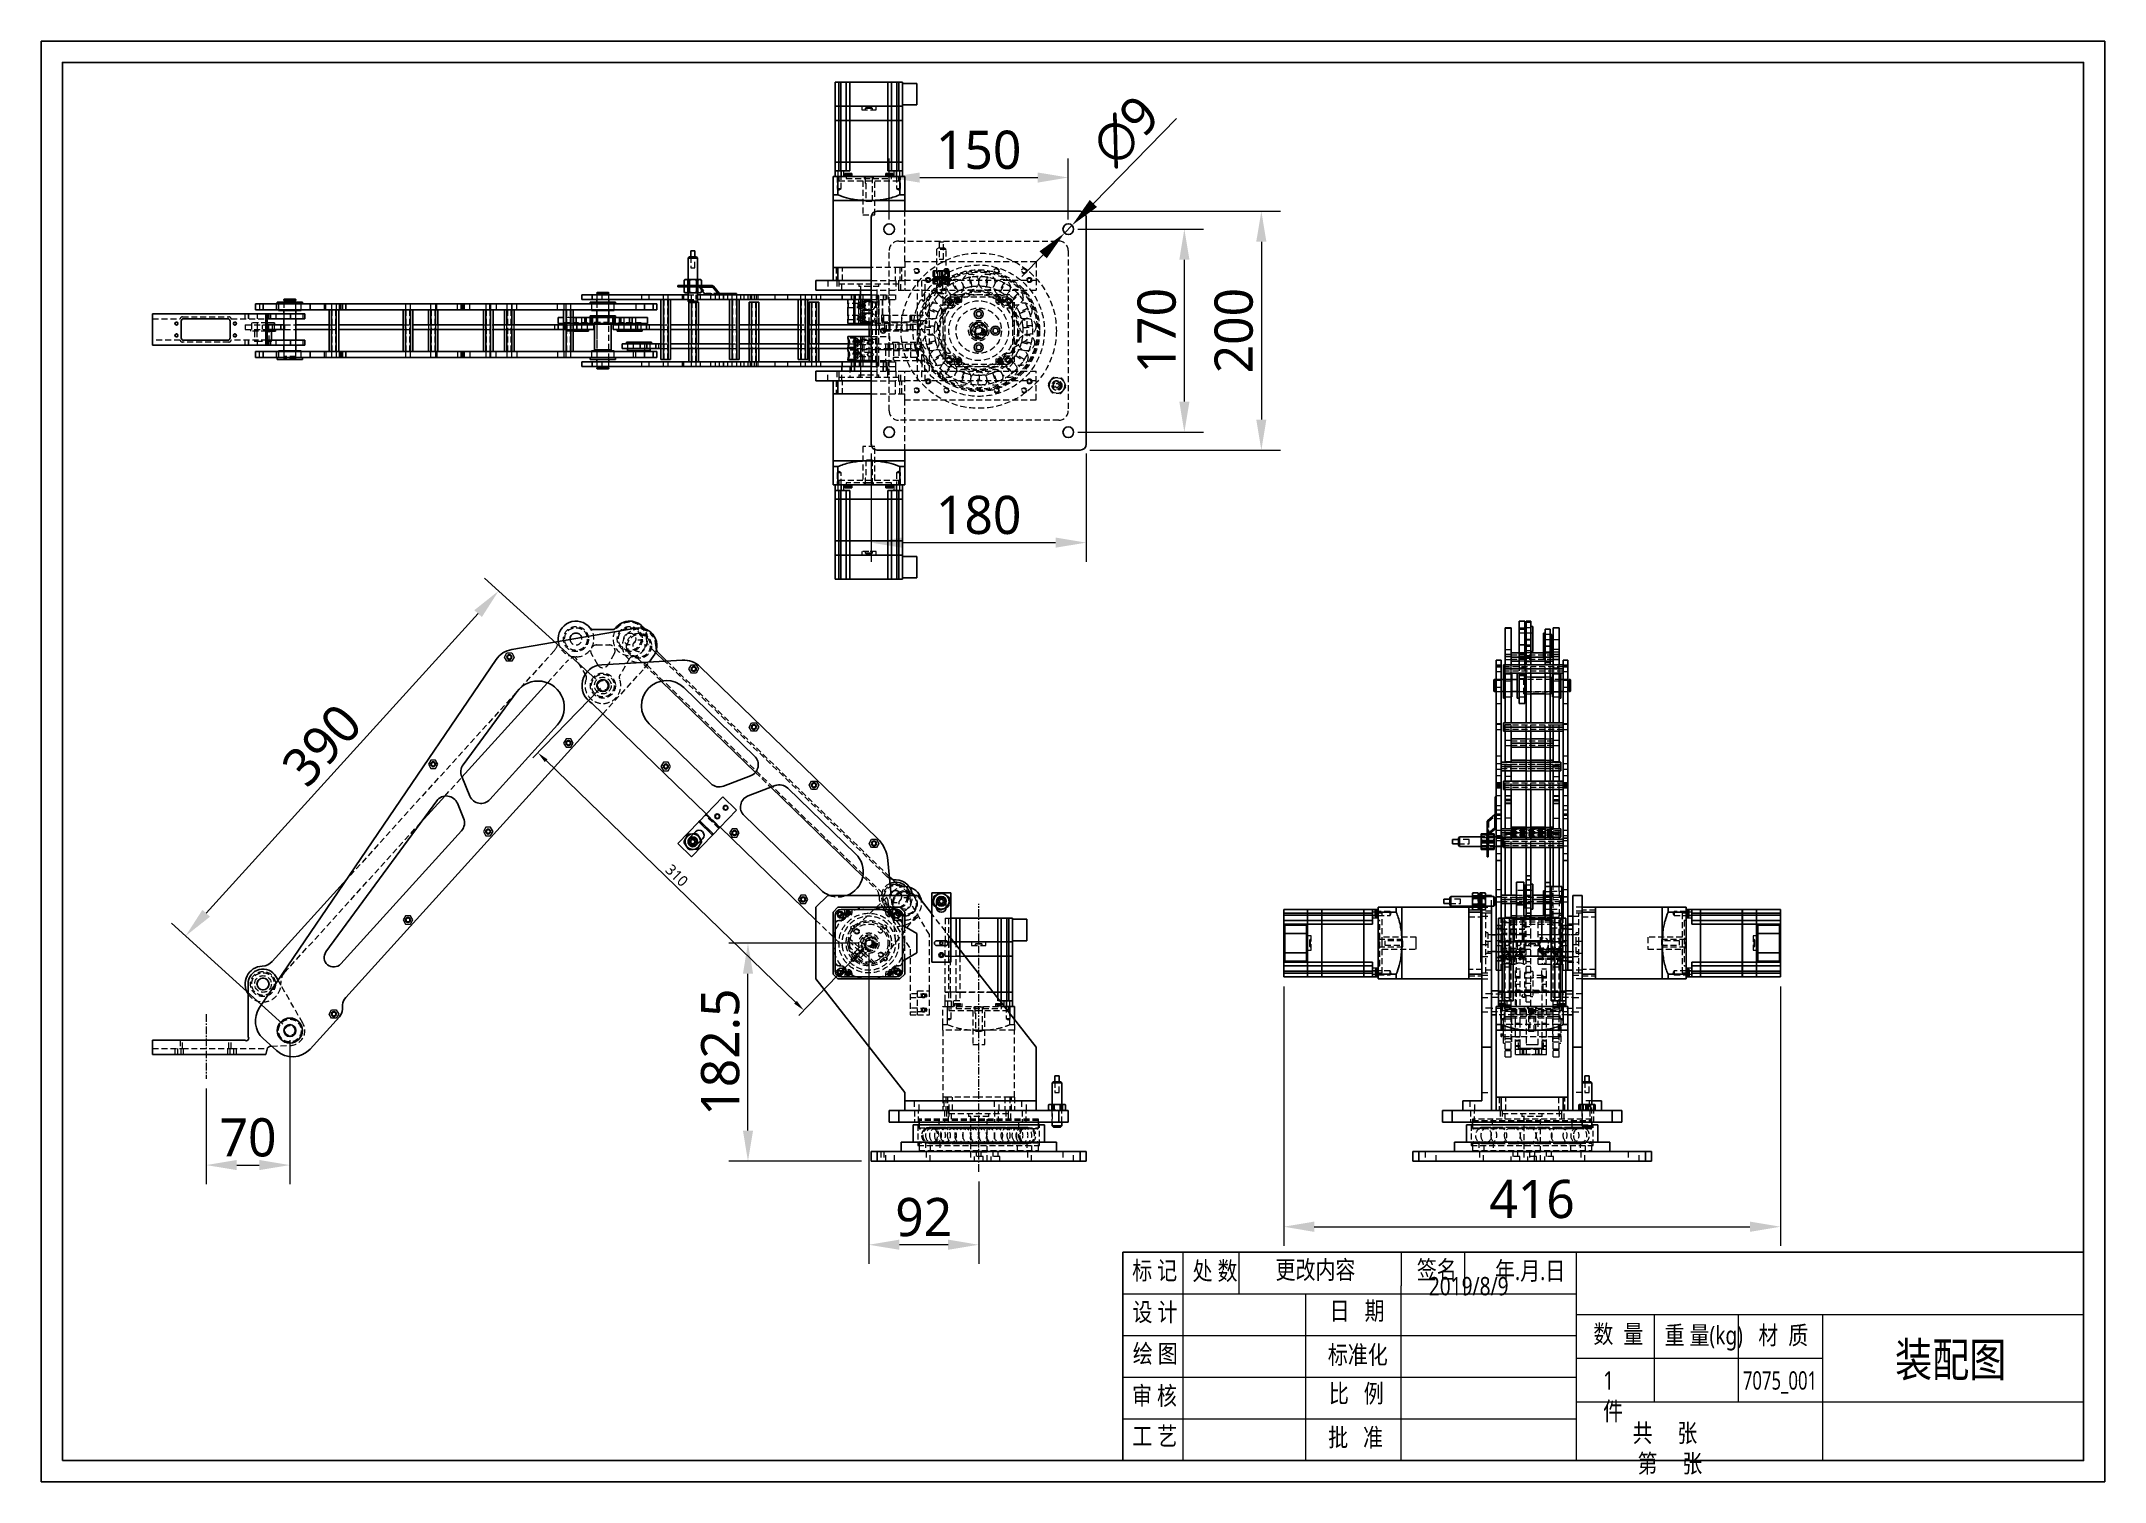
# Model space of a CAD drawing. Header units: millimetres. Extents: x -449 to 2916, y -1257 to 1632.
# Drawn here: x 997 to 2725, y 426 to 1632 of the extents above; entities that cross this region are included whole.
import ezdxf

# ---------------------------------------------------------------- set-up
doc = ezdxf.new("R2010")
doc.units = ezdxf.units.MM
doc.header["$PDSIZE"] = -1
doc.linetypes.add('CENTER', pattern=[10.16, 6.35, -1.27, 1.27, -1.27])
doc.linetypes.add('HIDDEN', pattern=[0.075, 0.05, -0.025])
doc.layers.add('细线层', color=252, linetype='Continuous', lineweight=13)
doc.styles.add('wf', font='')
doc.styles.add('黑体', font='', dxfattribs={"width": 0.8})
doc.styles.get('wf').set_extended_font_data('Microsoft YaHei')
doc.styles.get('黑体').set_extended_font_data('Microsoft YaHei')
doc.dimstyles.new('wf3', dxfattribs={"dimscale": 3, "dimtxt": 3, "dimasz": 3.2, "dimexe": 2, "dimexo": 1, "dimgap": 0.8, "dimtad": 1, "dimdec": 1, "dimdsep": 46, "dimtxsty": 'wf', "dimcen": 0, "dimclrd": 6, "dimclre": 6, "dimadec": 0, "dimazin": 0, "dimtm": 1e-09, "dimtfac": 0.7, "dimtdec": 1, "dimtmove": 0, "dimatfit": 3, "dimfxl": 0, "dimtolj": 1, "dimlwd": 13, "dimlwe": 13, "dimarcsym": 0})
doc.dimstyles.new('wf8', dxfattribs={"dimscale": 8, "dimtxt": 4, "dimasz": 3.2, "dimexe": 2, "dimexo": 1, "dimgap": 0.8, "dimtad": 1, "dimdec": 1, "dimdsep": 46, "dimtxsty": 'wf', "dimcen": 0, "dimclrd": 6, "dimclre": 6, "dimadec": 0, "dimazin": 0, "dimtm": 1e-09, "dimtfac": 0.7, "dimtdec": 1, "dimtmove": 0, "dimatfit": 3, "dimfxl": 0, "dimtolj": 1, "dimlwd": 13, "dimlwe": 13, "dimarcsym": 0})

msp = doc.modelspace()

# ---------------------------------------------------------------- texts
at = {"width": 67.95747, "attachment_point": 1, "style": '黑体'}
for s, insert, char_height in [('标 记', (1910.556, 610.952), 15.3319), ('处 数', (1961.124, 610.594), 15.3319), ('更改内容', (2030.564, 611.535), 15.3319), ('{\\Q0;签名}', (2148.881, 611.424), 15.3319), ('{\\Q0;年.月.日}', (2214.379, 610.673), 15.33191), (' 2019/8/9', (2154.816, 597.838), 15.3319), ('设 计', (1910.797, 576.151), 15.3319), ('日   期', (2075.86, 577.209), 15.3319), ('数  量', (2296.743, 557.741), 15.3319), ('重 量(kg)', (2356.338, 556.689), 15.3319), ('材  质', (2434.831, 556.689), 15.3319), ('绘 图', (1911.046, 541.341), 15.3319), ('{\\Q0;标准化}', (2074.358, 540.404), 15.3319), ('审 核', (1910.403, 506.099), 15.3319), ('比   例', (2075.247, 507.948), 15.3319), ('工 艺', (1910.618, 472.294), 15.3319), ('批   准', (2074.595, 471.224), 15.3319), ('共     张     第     张', (2329.529, 474.939), 15.33191)]:
    msp.add_mtext(s, dxfattribs=dict(at, insert=insert, char_height=char_height))
at = {"linetype": 'ByBlock', "lineweight": 25, "insert": (2549.295, 542.892), "char_height": 28.475, "width": 109.05027, "attachment_point": 1, "style": '黑体'}
msp.add_mtext('装配图', dxfattribs=at)
at = {"linetype": 'ByBlock', "insert": (2304.867, 518.792), "char_height": 15.3319, "width": 7.20067, "attachment_point": 1, "style": '黑体'}
msp.add_mtext('1件', dxfattribs=at)
at = {"style": '黑体', "width": 0.7}
msp.add_attdef('7075_001', (2421.864, 503.536), '', height=15.332, dxfattribs=at)

# ---------------------------------------------------------------- blocks, each defined once
blk = doc.blocks.new('*D340')
at = {"color": 6, "lineweight": 13}
for p, q in [((1875, 1490.1), (2034.7, 1490.1)), ((2018.7, 1464.5), (2018.7, 1315.7)), ((1875, 1290.1), (2034.7, 1290.1))]:
    blk.add_line(p, q, dxfattribs=at)
at = {"color": 6}
for points in [[(2022.9, 1464.5), (2014.4, 1464.5), (2018.7, 1490.1)], [(2014.4, 1315.7), (2022.9, 1315.7), (2018.7, 1290.1)]]:
    blk.add_solid(points, dxfattribs=at)
at = {"layer": 'Defpoints', "color": 0}
for p in [(1867, 1490.1), (1867, 1290.1), (2018.7, 1290.1)]:
    blk.add_point(p, dxfattribs=at)
at = {"color": 0, "insert": (1995.7, 1390.1), "char_height": 32, "attachment_point": 5, "rotation": 90, "style": 'wf'}
blk.add_mtext('\\A1;200', dxfattribs=at)
blk = doc.blocks.new('*D341')
at = {"color": 6, "lineweight": 13}
for p, q in [((1692, 1287.1), (1692, 1196.6)), ((1872, 1287.1), (1872, 1196.6)), ((1717.6, 1212.6), (1846.4, 1212.6))]:
    blk.add_line(p, q, dxfattribs=at)
at = {"color": 6}
for points in [[(1717.6, 1216.9), (1717.6, 1208.4), (1692, 1212.6)], [(1846.4, 1208.4), (1846.4, 1216.9), (1872, 1212.6)]]:
    blk.add_solid(points, dxfattribs=at)
at = {"layer": 'Defpoints', "color": 0}
for p in [(1692, 1295.1), (1872, 1295.1), (1872, 1212.6)]:
    blk.add_point(p, dxfattribs=at)
at = {"color": 0, "insert": (1782, 1235.6), "char_height": 32, "attachment_point": 5, "style": 'wf'}
blk.add_mtext('\\A1;180', dxfattribs=at)
blk = doc.blocks.new('*D342')
at = {"color": 6, "lineweight": 13}
for p, q in [((1865, 1475.1), (1970.2, 1475.1)), ((1954.2, 1449.5), (1954.2, 1330.7)), ((1865, 1305.1), (1970.2, 1305.1))]:
    blk.add_line(p, q, dxfattribs=at)
at = {"color": 6}
for points in [[(1958.5, 1449.5), (1950, 1449.5), (1954.2, 1475.1)], [(1950, 1330.7), (1958.5, 1330.7), (1954.2, 1305.1)]]:
    blk.add_solid(points, dxfattribs=at)
at = {"layer": 'Defpoints', "color": 0}
for p in [(1857, 1475.1), (1857, 1305.1), (1954.2, 1305.1)]:
    blk.add_point(p, dxfattribs=at)
at = {"color": 0, "insert": (1931.2, 1390.1), "char_height": 32, "attachment_point": 5, "rotation": 90, "style": 'wf'}
blk.add_mtext('\\A1;170', dxfattribs=at)
blk = doc.blocks.new('*D343')
at = {"color": 6, "lineweight": 13}
for p, q in [((1707, 1483.1), (1707, 1534.3)), ((1857, 1483.1), (1857, 1534.3)), ((1732.6, 1518.3), (1831.4, 1518.3))]:
    blk.add_line(p, q, dxfattribs=at)
at = {"color": 6}
for points in [[(1732.6, 1522.5), (1732.6, 1514), (1707, 1518.3)], [(1831.4, 1514), (1831.4, 1522.5), (1857, 1518.3)]]:
    blk.add_solid(points, dxfattribs=at)
at = {"layer": 'Defpoints', "color": 0}
for p in [(1857, 1518.3), (1707, 1475.1), (1857, 1475.1)]:
    blk.add_point(p, dxfattribs=at)
at = {"color": 0, "insert": (1782, 1541.3), "char_height": 32, "attachment_point": 5, "style": 'wf'}
blk.add_mtext('\\A1;150', dxfattribs=at)
blk = doc.blocks.new('*D344')
at = {"color": 6, "lineweight": 13}
for p, q in [((1461.4, 1098.3), (1368.2, 1182.9)), ((1135.1, 902.3), (1362.8, 1153.2)), ((1199.3, 809.5), (1106.1, 894.1))]:
    blk.add_line(p, q, dxfattribs=at)
at = {"color": 6}
for points in [[(1366, 1150.3), (1359.7, 1156.1), (1380, 1172.2)], [(1132, 905.2), (1138.3, 899.4), (1117.9, 883.3)]]:
    blk.add_solid(points, dxfattribs=at)
at = {"layer": 'Defpoints', "color": 0}
for p in [(1380, 1172.2), (1467.3, 1092.9), (1205.2, 804.1)]:
    blk.add_point(p, dxfattribs=at)
at = {"color": 0, "insert": (1232, 1043.2), "char_height": 32, "attachment_point": 5, "rotation": 47.7788, "style": 'wf'}
blk.add_mtext('\\A1;390', dxfattribs=at)
blk = doc.blocks.new('*D345')
at = {"color": 6, "lineweight": 13}
for p, q in [((1465.2, 1090.8), (1408.7, 1032.4)), ((1419.8, 1030.1), (1628.7, 827.8)), ((1687.9, 875.2), (1631.4, 816.8))]:
    blk.add_line(p, q, dxfattribs=at)
at = {"color": 6}
for points in [[(1420.9, 1031.2), (1418.7, 1028.9), (1412.9, 1036.7)], [(1627.6, 826.6), (1629.8, 828.9), (1635.6, 821.1)]]:
    blk.add_solid(points, dxfattribs=at)
at = {"layer": 'Defpoints', "color": 0}
for p in [(1467.3, 1092.9), (1690, 877.3), (1635.6, 821.1)]:
    blk.add_point(p, dxfattribs=at)
at = {"color": 0, "insert": (1529.2, 934), "char_height": 9, "attachment_point": 5, "rotation": 315.9268, "style": 'wf'}
blk.add_mtext('\\A1;310', dxfattribs=at)
blk = doc.blocks.new('*D346')
at = {"color": 6, "lineweight": 13}
for p, q in [((1682, 877.3), (1572.8, 877.3)), ((1588.8, 720.4), (1588.8, 851.7)), ((1684, 694.8), (1572.8, 694.8))]:
    blk.add_line(p, q, dxfattribs=at)
at = {"color": 6}
for points in [[(1593.1, 851.7), (1584.6, 851.7), (1588.8, 877.3)], [(1584.6, 720.4), (1593.1, 720.4), (1588.8, 694.8)]]:
    blk.add_solid(points, dxfattribs=at)
at = {"layer": 'Defpoints', "color": 0}
for p in [(1588.8, 877.3), (1690, 877.3), (1692, 694.8)]:
    blk.add_point(p, dxfattribs=at)
at = {"color": 0, "insert": (1565.8, 786.1), "char_height": 32, "attachment_point": 5, "rotation": 90, "style": 'wf'}
blk.add_mtext('\\A1;182.5', dxfattribs=at)
blk = doc.blocks.new('*D347')
at = {"color": 6, "lineweight": 13}
for p, q in [((1690, 869.3), (1690, 608.8)), ((1782, 677.9), (1782, 608.8)), ((1756.4, 624.8), (1715.6, 624.8))]:
    blk.add_line(p, q, dxfattribs=at)
at = {"color": 6}
for points in [[(1715.6, 629.1), (1715.6, 620.6), (1690, 624.8)], [(1756.4, 620.6), (1756.4, 629.1), (1782, 624.8)]]:
    blk.add_solid(points, dxfattribs=at)
at = {"layer": 'Defpoints', "color": 0}
for p in [(1690, 877.3), (1782, 685.9), (1690, 624.8)]:
    blk.add_point(p, dxfattribs=at)
at = {"color": 0, "insert": (1736, 647.8), "char_height": 32, "attachment_point": 5, "style": 'wf'}
blk.add_mtext('\\A1;92', dxfattribs=at)
blk = doc.blocks.new('*D348')
at = {"color": 6, "lineweight": 13}
for p, q in [((1205.2, 796.1), (1205.2, 675.5)), ((1135.2, 755.6), (1135.2, 675.5)), ((1160.8, 691.5), (1179.6, 691.5))]:
    blk.add_line(p, q, dxfattribs=at)
at = {"color": 6}
for points in [[(1160.8, 695.8), (1160.8, 687.3), (1135.2, 691.5)], [(1179.6, 687.3), (1179.6, 695.8), (1205.2, 691.5)]]:
    blk.add_solid(points, dxfattribs=at)
at = {"layer": 'Defpoints', "color": 0}
for p in [(1205.2, 804.1), (1135.2, 763.6), (1205.2, 691.5)]:
    blk.add_point(p, dxfattribs=at)
at = {"color": 0, "insert": (1170.2, 714.5), "char_height": 32, "attachment_point": 5, "style": 'wf'}
blk.add_mtext('\\A1;70', dxfattribs=at)
blk = doc.blocks.new('*D349')
at = {"color": 6, "lineweight": 13}
for p, q in [((2037.4, 841.1), (2037.4, 623.9)), ((2453.4, 841.1), (2453.4, 623.9)), ((2063, 639.9), (2427.8, 639.9))]:
    blk.add_line(p, q, dxfattribs=at)
at = {"color": 6}
for points in [[(2063, 644.2), (2063, 635.6), (2037.4, 639.9)], [(2427.8, 635.6), (2427.8, 644.2), (2453.4, 639.9)]]:
    blk.add_solid(points, dxfattribs=at)
at = {"layer": 'Defpoints', "color": 0}
for p in [(2037.4, 849.1), (2453.4, 849.1), (2453.4, 639.9)]:
    blk.add_point(p, dxfattribs=at)
at = {"color": 0, "insert": (2245.4, 662.9), "char_height": 32, "attachment_point": 5, "style": 'wf'}
blk.add_mtext('\\A1;416', dxfattribs=at)
blk = doc.blocks.new('*D350')
at = {"color": 6, "lineweight": 13}
for p, q in [((1947.7, 1567.6), (1878.1, 1496.6)), ((1853.9, 1471.8), (1860.2, 1478.3)), ((1836, 1453.6), (1818.1, 1435.3))]:
    blk.add_line(p, q, dxfattribs=at)
at = {"color": 6}
for points in [[(1875, 1499.5), (1881.1, 1493.6), (1860.2, 1478.3)], [(1839, 1450.6), (1832.9, 1456.5), (1853.9, 1471.8)]]:
    blk.add_solid(points, dxfattribs=at)
at = {"layer": 'Defpoints', "color": 0}
for p in [(1853.9, 1471.8), (1860.2, 1478.3)]:
    blk.add_point(p, dxfattribs=at)
at = {"color": 0, "insert": (1905.3, 1557.5), "char_height": 32, "attachment_point": 5, "rotation": 45.5905, "style": 'wf'}
blk.add_mtext('\\A1;∅9', dxfattribs=at)

# ---------------------------------------------------------------- dimensions: what is measured, and where the dimension line sits
dim = msp.add_diameter_dim_2p(p1=(1853.88, 1471.846), p2=(1860.178, 1478.276), dimstyle='wf8', override={"dimtxsty": 'wf'})
dim.commit()
dim.dimension.update_dxf_attribs({"geometry": '*D350', "text_midpoint": (1905.255, 1557.461)})
for base, p1, p2, picture, middle in [((1857.029, 1518.265), (1707.029, 1475.061), (1857.029, 1475.061), '*D343', (1782.029, 1541.295)), ((1872.029, 1212.618), (1692.029, 1295.061), (1872.029, 1295.061), '*D341', (1782.029, 1235.638)), ((1690.029, 624.835), (1782.029, 685.949), (1690.029, 877.32), '*D347', (1736.029, 647.772)), ((2453.434, 639.906), (2037.434, 849.12), (2453.434, 849.12), '*D349', (2245.434, 662.926)), ((1205.231, 691.519), (1135.231, 763.637), (1205.231, 804.132), '*D348', (1170.231, 714.456))]:
    dim = msp.add_linear_dim(base=base, p1=p1, p2=p2, dimstyle='wf8', override={"dimtxsty": 'wf'})
    dim.commit()
    dim.dimension.update_dxf_attribs({"geometry": picture, "text_midpoint": middle})
for base, p1, p2, picture, middle in [((2018.675, 1290.061), (1867.029, 1490.061), (1867.029, 1290.061), '*D340', (1995.738, 1390.061)), ((1954.237, 1305.061), (1857.029, 1475.061), (1857.029, 1305.061), '*D342', (1931.217, 1390.061)), ((1588.817, 877.32), (1692.029, 694.82), (1690.029, 877.32), '*D346', (1565.787, 786.07))]:
    dim = msp.add_linear_dim(base=base, p1=p1, p2=p2, angle=90, dimstyle='wf8', override={"dimtxsty": 'wf'})
    dim.commit()
    dim.dimension.update_dxf_attribs({"geometry": picture, "text_midpoint": middle})
dim = msp.add_aligned_dim(p1=(1205.231, 804.132), p2=(1467.309, 1092.948), distance=117.868, dimstyle='wf8')
dim.commit()
dim.dimension.update_dxf_attribs({"geometry": '*D344', "text_midpoint": (1231.996, 1043.16)})
dim = msp.add_aligned_dim(p1=(1467.309, 1092.948), p2=(1690.029, 877.32), distance=-78.25, dimstyle='wf3', override={"dimtxsty": 'wf'})
dim.commit()
dim.dimension.update_dxf_attribs({"geometry": '*D345', "text_midpoint": (1529.161, 933.998)})

# ---------------------------------------------------------------- linework, layer by layer
for p, q in [((1661.829, 1598.061), (1661.829, 1578.061)), ((1661.829, 1598.061), (1664.829, 1598.061)), ((1664.829, 1598.061), (1664.829, 1578.061)), ((1664.829, 1598.061), (1666.479, 1598.061)), ((1666.479, 1598.061), (1666.479, 1578.061)), ((1666.479, 1598.061), (1671.129, 1598.061)), ((1671.129, 1598.061), (1671.129, 1578.061)), ((1671.129, 1598.061), (1674.129, 1598.061)), ((1674.129, 1598.061), (1674.129, 1578.061)), ((1674.129, 1598.061), (1705.929, 1598.061)), ((1705.929, 1598.061), (1705.929, 1578.061)), ((1705.929, 1598.061), (1708.929, 1598.061)), ((1708.929, 1598.061), (1708.929, 1578.061)), ((1708.929, 1598.061), (1713.579, 1598.061)), ((1713.579, 1598.061), (1713.579, 1578.061)), ((1713.579, 1598.061), (1715.229, 1598.061)), ((1715.229, 1598.061), (1715.229, 1578.061)), ((1715.229, 1598.061), (1718.229, 1598.061)), ((1718.229, 1598.061), (1718.229, 1578.061)), ((1718.229, 1597.061), (1730.229, 1597.061)), ((1730.229, 1579.061), (1730.229, 1597.061)), ((1661.829, 1566.071), (1661.829, 1578.061)), ((1661.829, 1578.061), (1664.829, 1578.061)), ((1664.829, 1578.061), (1664.829, 1566.071)), ((1664.829, 1578.061), (1666.479, 1578.061)), ((1666.479, 1566.071), (1666.479, 1578.061)), ((1666.479, 1578.061), (1671.129, 1578.061)), ((1671.129, 1566.071), (1671.129, 1578.061)), ((1671.129, 1578.061), (1674.129, 1578.061)), ((1674.129, 1578.061), (1674.129, 1566.071)), ((1705.929, 1578.061), (1674.129, 1578.061)), ((1705.929, 1566.071), (1705.929, 1578.061)), ((1705.929, 1578.061), (1708.929, 1578.061)), ((1708.929, 1578.061), (1708.929, 1566.071)), ((1708.929, 1578.061), (1713.579, 1578.061)), ((1713.579, 1566.071), (1713.579, 1578.061)), ((1713.579, 1578.061), (1715.229, 1578.061)), ((1715.229, 1566.071), (1715.229, 1578.061)), ((1715.229, 1578.061), (1718.229, 1578.061)), ((1718.229, 1579.061), (1730.229, 1579.061)), ((1718.229, 1578.061), (1718.229, 1566.071)), ((1664.829, 1566.071), (1661.829, 1566.071)), ((1661.829, 1531.061), (1661.829, 1566.061)), ((1661.829, 1566.061), (1664.829, 1566.061)), ((1664.829, 1566.071), (1666.479, 1566.071)), ((1664.829, 1566.061), (1664.829, 1531.061)), ((1664.829, 1566.061), (1666.479, 1566.061)), ((1666.479, 1566.071), (1671.129, 1566.071)), ((1666.479, 1531.061), (1666.479, 1566.061)), ((1666.479, 1566.061), (1671.129, 1566.061)), ((1674.129, 1566.071), (1671.129, 1566.071)), ((1671.129, 1531.061), (1671.129, 1566.061)), ((1671.129, 1566.061), (1674.129, 1566.061)), ((1674.129, 1566.071), (1705.929, 1566.071)), ((1674.129, 1566.061), (1674.129, 1531.061)), ((1674.129, 1566.061), (1705.929, 1566.061)), ((1708.929, 1566.071), (1705.929, 1566.071)), ((1705.929, 1531.061), (1705.929, 1566.061)), ((1705.929, 1566.061), (1708.929, 1566.061)), ((1708.929, 1566.071), (1713.579, 1566.071)), ((1708.929, 1566.061), (1708.929, 1531.061)), ((1708.929, 1566.061), (1713.579, 1566.061)), ((1713.579, 1566.071), (1715.229, 1566.071)), ((1713.579, 1531.061), (1713.579, 1566.061)), ((1713.579, 1566.061), (1715.229, 1566.061)), ((1718.229, 1566.071), (1715.229, 1566.071)), ((1715.229, 1531.061), (1715.229, 1566.061)), ((1715.229, 1566.061), (1718.229, 1566.061)), ((1718.229, 1566.061), (1718.229, 1531.061)), ((1664.829, 1531.061), (1661.829, 1531.061)), ((1661.829, 1523.861), (1661.829, 1531.051)), ((1661.829, 1531.051), (1664.829, 1531.051)), ((1661.829, 1519.061), (1661.829, 1523.861)), ((1661.829, 1523.861), (1666.829, 1523.861)), ((1666.479, 1531.061), (1664.829, 1531.061)), ((1664.829, 1531.051), (1664.829, 1523.861)), ((1666.479, 1531.051), (1664.829, 1531.051)), ((1671.129, 1531.061), (1666.479, 1531.061)), ((1666.479, 1531.051), (1666.479, 1523.861)), ((1671.129, 1531.051), (1666.479, 1531.051)), ((1666.829, 1523.861), (1666.829, 1519.061)), ((1674.129, 1523.861), (1666.829, 1523.861)), ((1669.829, 1521.561), (1675.829, 1521.561)), ((1669.829, 1519.061), (1669.829, 1521.561)), ((1670.829, 1521.561), (1670.829, 1520.561)), ((1674.129, 1531.061), (1671.129, 1531.061)), ((1671.129, 1523.861), (1671.129, 1531.051)), ((1671.129, 1531.051), (1674.129, 1531.051)), ((1674.129, 1531.061), (1705.929, 1531.061)), ((1674.129, 1531.051), (1674.129, 1523.861)), ((1705.929, 1531.051), (1674.129, 1531.051)), ((1674.829, 1520.561), (1674.829, 1521.561)), ((1675.829, 1521.561), (1675.829, 1519.061)), ((1704.229, 1521.561), (1710.229, 1521.561)), ((1704.229, 1519.061), (1704.229, 1521.561)), ((1705.229, 1521.561), (1705.229, 1520.561)), ((1708.929, 1531.061), (1705.929, 1531.061)), ((1705.929, 1523.861), (1705.929, 1531.051)), ((1705.929, 1531.051), (1708.929, 1531.051)), ((1713.229, 1523.861), (1705.929, 1523.861)), ((1713.579, 1531.061), (1708.929, 1531.061)), ((1708.929, 1531.051), (1708.929, 1523.861)), ((1713.579, 1531.051), (1708.929, 1531.051)), ((1709.229, 1520.561), (1709.229, 1521.561)), ((1710.229, 1521.561), (1710.229, 1519.061)), ((1713.229, 1519.061), (1713.229, 1523.861)), ((1718.229, 1523.861), (1713.229, 1523.861)), ((1715.229, 1531.061), (1713.579, 1531.061)), ((1713.579, 1531.051), (1713.579, 1523.861)), ((1715.229, 1531.051), (1713.579, 1531.051)), ((1718.229, 1531.061), (1715.229, 1531.061)), ((1715.229, 1523.861), (1715.229, 1531.051)), ((1715.229, 1531.051), (1718.229, 1531.051)), ((1718.229, 1531.051), (1718.229, 1523.861)), ((1718.229, 1523.861), (1718.229, 1519.061)), ((1660.029, 1519.061), (1664.029, 1519.061)), ((1660.029, 1503.855), (1660.029, 1519.061)), ((1660.029, 1503.855), (1664.029, 1503.855)), ((1664.029, 1503.855), (1664.029, 1519.061)), ((1664.029, 1519.061), (1716.029, 1519.061)), ((1671.553, 1519.604), (1671.849, 1519.561)), ((1672.625, 1519.561), (1672.625, 1519.615)), ((1673.033, 1519.615), (1673.033, 1519.561)), ((1673.809, 1519.561), (1674.105, 1519.604)), ((1705.953, 1519.604), (1706.249, 1519.561)), ((1707.025, 1519.561), (1707.025, 1519.615)), ((1707.433, 1519.615), (1707.433, 1519.561)), ((1708.209, 1519.561), (1708.505, 1519.604)), ((1716.029, 1503.855), (1716.029, 1519.061)), ((1716.029, 1519.061), (1720.029, 1519.061)), ((1716.029, 1503.855), (1720.029, 1503.855)), ((1720.029, 1503.855), (1720.029, 1519.061)), ((1660.029, 1499.061), (1660.029, 1443.061)), ((1690.029, 1499.061), (1660.029, 1499.061)), ((1720.029, 1499.061), (1690.029, 1499.061)), ((1697.029, 1490.061), (1867.029, 1490.061)), ((1720.029, 1490.061), (1720.029, 1499.061)), ((1692.029, 1295.061), (1692.029, 1485.061)), ((1872.029, 1485.061), (1872.029, 1295.061)), ((1539.618, 1451.774), (1538.618, 1450.774)), ((1541.216, 1451.774), (1539.618, 1451.774)), ((1540.868, 1456.774), (1540.868, 1451.774)), ((1541.8, 1456.774), (1540.868, 1456.774)), ((1545.618, 1451.774), (1541.216, 1451.774)), ((1544.368, 1456.774), (1541.8, 1456.774)), ((1544.368, 1451.774), (1544.368, 1456.774)), ((1546.618, 1450.774), (1545.618, 1451.774)), ((1538.618, 1450.774), (1538.618, 1432.774)), ((1546.618, 1450.774), (1538.618, 1450.774)), ((1546.618, 1432.774), (1546.618, 1450.774)), ((1660.029, 1443.061), (1660.029, 1432.061)), ((1664.029, 1443.061), (1660.029, 1443.061)), ((1664.029, 1443.061), (1664.029, 1432.061)), ((1690.029, 1443.061), (1664.029, 1443.061)), ((1692.029, 1443.061), (1690.029, 1443.061)), ((1449.809, 1420.061), (1449.809, 1416.061)), ((1449.809, 1420.061), (1458.468, 1420.061)), ((1458.468, 1420.061), (1458.468, 1416.061)), ((1458.468, 1420.061), (1538.618, 1420.061)), ((1462.509, 1422.061), (1462.309, 1421.861)), ((1462.309, 1421.861), (1462.309, 1421.061)), ((1462.309, 1421.861), (1467.309, 1421.861)), ((1462.309, 1421.061), (1467.309, 1421.061)), ((1462.509, 1422.061), (1467.309, 1422.061)), ((1463.109, 1421.061), (1463.109, 1420.061)), ((1467.309, 1422.061), (1472.109, 1422.061)), ((1467.309, 1421.861), (1472.309, 1421.861)), ((1467.309, 1421.061), (1472.309, 1421.061)), ((1471.509, 1420.061), (1471.509, 1421.061)), ((1472.309, 1421.861), (1472.109, 1422.061)), ((1472.309, 1421.061), (1472.309, 1421.861)), ((1529.953, 1427.774), (1529.953, 1426.774)), ((1529.953, 1427.774), (1541.448, 1427.774)), ((1529.953, 1426.774), (1541.448, 1426.774)), ((1536.118, 1432.774), (1535.428, 1432.376)), ((1535.428, 1432.376), (1535.428, 1428.173)), ((1535.479, 1432.376), (1535.428, 1432.376)), ((1535.428, 1428.173), (1536.118, 1427.774)), ((1535.428, 1428.173), (1535.479, 1428.173)), ((1536.118, 1426.774), (1535.428, 1426.376)), ((1535.428, 1426.376), (1535.428, 1422.173)), ((1535.479, 1426.376), (1535.428, 1426.376)), ((1535.428, 1422.173), (1536.118, 1421.774)), ((1535.428, 1422.173), (1535.479, 1422.173)), ((1535.479, 1432.376), (1537.114, 1432.774)), ((1535.479, 1432.376), (1535.479, 1428.173)), ((1535.479, 1428.173), (1537.114, 1427.774)), ((1535.479, 1426.376), (1537.114, 1426.774)), ((1535.479, 1426.376), (1535.479, 1422.173)), ((1535.479, 1422.173), (1537.114, 1421.774)), ((1537.114, 1432.774), (1536.118, 1432.774)), ((1536.118, 1421.774), (1537.114, 1421.774)), ((1537.114, 1432.774), (1538.748, 1432.376)), ((1542.86, 1432.774), (1537.114, 1432.774)), ((1537.114, 1427.774), (1538.748, 1428.173)), ((1537.114, 1426.774), (1538.748, 1426.376)), ((1537.114, 1421.774), (1538.748, 1422.173)), ((1537.114, 1421.774), (1542.86, 1421.774)), ((1538.618, 1421.774), (1538.618, 1414.774)), ((1539.788, 1432.376), (1538.748, 1432.376)), ((1538.748, 1428.173), (1538.748, 1432.376)), ((1538.748, 1428.173), (1539.788, 1428.173)), ((1539.788, 1426.376), (1538.748, 1426.376)), ((1538.748, 1422.173), (1538.748, 1426.376)), ((1538.748, 1422.173), (1539.788, 1422.173)), ((1539.788, 1432.376), (1542.86, 1432.774)), ((1539.788, 1432.376), (1539.788, 1428.173)), ((1539.788, 1428.173), (1542.86, 1427.774)), ((1539.788, 1426.376), (1542.86, 1426.774)), ((1539.788, 1426.376), (1539.788, 1422.173)), ((1539.788, 1422.173), (1542.86, 1421.774)), ((1541.448, 1427.774), (1541.448, 1426.774)), ((1541.448, 1427.774), (1559.093, 1427.774)), ((1541.448, 1426.774), (1559.093, 1426.774)), ((1542.86, 1432.774), (1545.931, 1432.376)), ((1548.364, 1432.774), (1542.86, 1432.774)), ((1542.86, 1427.774), (1545.931, 1428.173)), ((1542.86, 1426.774), (1545.931, 1426.376)), ((1542.86, 1421.774), (1545.931, 1422.173)), ((1542.86, 1421.774), (1548.364, 1421.774)), ((1545.931, 1428.173), (1545.931, 1432.376)), ((1546.927, 1432.376), (1545.931, 1432.376)), ((1545.931, 1428.173), (1546.927, 1428.173)), ((1545.931, 1422.173), (1545.931, 1426.376)), ((1546.927, 1426.376), (1545.931, 1426.376)), ((1545.931, 1422.173), (1546.927, 1422.173)), ((1546.618, 1414.774), (1546.618, 1421.774)), ((1546.618, 1420.061), (1553.789, 1420.061)), ((1546.927, 1432.376), (1548.364, 1432.774)), ((1546.927, 1432.376), (1546.927, 1428.173)), ((1546.927, 1428.173), (1548.364, 1427.774)), ((1546.927, 1426.376), (1548.364, 1426.774)), ((1546.927, 1426.376), (1546.927, 1422.173)), ((1546.927, 1422.173), (1548.364, 1421.774)), ((1548.364, 1432.774), (1549.801, 1432.376)), ((1549.118, 1432.774), (1548.364, 1432.774)), ((1548.364, 1427.774), (1549.801, 1428.173)), ((1548.364, 1426.774), (1549.801, 1426.376)), ((1548.364, 1421.774), (1549.801, 1422.173)), ((1548.364, 1421.774), (1549.118, 1421.774)), ((1549.808, 1432.376), (1549.118, 1432.774)), ((1549.118, 1427.774), (1549.808, 1428.173)), ((1549.808, 1426.376), (1549.118, 1426.774)), ((1549.118, 1421.774), (1549.808, 1422.173)), ((1549.801, 1428.173), (1549.801, 1432.376)), ((1549.808, 1432.376), (1549.801, 1432.376)), ((1549.801, 1428.173), (1549.808, 1428.173)), ((1549.801, 1422.173), (1549.801, 1426.376)), ((1549.808, 1426.376), (1549.801, 1426.376)), ((1549.801, 1422.173), (1549.808, 1422.173)), ((1549.808, 1428.173), (1549.808, 1432.376)), ((1549.808, 1422.173), (1549.808, 1426.376)), ((1549.808, 1424.334), (1553.013, 1420.467)), ((1564.508, 1420.467), (1553.013, 1420.467)), ((1565.285, 1420.061), (1553.789, 1420.061)), ((1559.093, 1426.774), (1559.093, 1427.774)), ((1559.423, 1426.602), (1559.87, 1427.368)), ((1564.508, 1420.467), (1559.423, 1426.602)), ((1564.955, 1421.233), (1559.87, 1427.368)), ((1564.955, 1421.233), (1564.508, 1420.467)), ((1565.285, 1421.061), (1565.285, 1420.061)), ((1565.285, 1421.061), (1579.319, 1421.061)), ((1565.285, 1420.061), (1565.407, 1420.061)), ((1565.407, 1420.061), (1667.614, 1420.061)), ((1579.319, 1420.061), (1579.319, 1421.061)), ((1645.709, 1432.061), (1645.709, 1424.061)), ((1645.709, 1432.061), (1692.029, 1432.061)), ((1645.709, 1424.061), (1692.029, 1424.061)), ((1667.614, 1420.061), (1667.614, 1416.061)), ((1667.614, 1420.061), (1692.029, 1420.061)), ((1683.029, 1424.061), (1683.029, 1420.061)), ((1090.231, 1404.061), (1090.231, 1378.061)), ((1090.231, 1404.061), (1185.231, 1404.061)), ((1116.231, 1400.061), (1153.231, 1400.061)), ((1176.344, 1412.561), (1176.344, 1407.561)), ((1176.344, 1412.561), (1182.904, 1412.561)), ((1176.344, 1407.561), (1182.904, 1407.561)), ((1182.904, 1412.561), (1182.904, 1407.561)), ((1182.904, 1412.561), (1194.013, 1412.561)), ((1182.904, 1407.561), (1194.013, 1407.561)), ((1185.231, 1404.061), (1185.231, 1378.061)), ((1185.231, 1404.061), (1186.198, 1404.061)), ((1186.198, 1404.061), (1186.198, 1378.061)), ((1186.198, 1404.061), (1189.028, 1404.061)), ((1186.331, 1400.061), (1189.028, 1400.061)), ((1186.331, 1400.061), (1186.331, 1382.061)), ((1189.028, 1404.061), (1189.028, 1400.061)), ((1189.028, 1404.061), (1205.667, 1404.061)), ((1189.028, 1400.061), (1205.667, 1400.061)), ((1194.013, 1412.561), (1194.013, 1407.561)), ((1194.013, 1412.561), (1222.264, 1412.561)), ((1194.013, 1407.561), (1222.264, 1407.561)), ((1194.731, 1414.061), (1194.731, 1412.561)), ((1194.731, 1414.061), (1215.492, 1414.061)), ((1195.731, 1407.561), (1195.731, 1407.061)), ((1195.731, 1407.061), (1214.515, 1407.061)), ((1200.431, 1416.311), (1200.231, 1416.111)), ((1200.231, 1416.111), (1200.231, 1415.311)), ((1210.231, 1416.111), (1200.231, 1416.111)), ((1210.231, 1415.311), (1200.231, 1415.311)), ((1200.231, 1414.311), (1200.231, 1414.061)), ((1210.231, 1414.311), (1200.231, 1414.311)), ((1200.231, 1407.061), (1200.231, 1404.061)), ((1200.231, 1400.061), (1200.231, 1382.061)), ((1210.031, 1416.311), (1200.431, 1416.311)), ((1201.031, 1415.311), (1201.031, 1414.311)), ((1205.667, 1404.061), (1205.667, 1400.061)), ((1205.667, 1404.061), (1217.731, 1404.061)), ((1205.667, 1400.061), (1217.731, 1400.061)), ((1209.431, 1414.311), (1209.431, 1415.311)), ((1210.231, 1416.111), (1210.031, 1416.311)), ((1210.231, 1415.311), (1210.231, 1416.111)), ((1210.231, 1414.061), (1210.231, 1414.311)), ((1210.231, 1404.061), (1210.231, 1407.061)), ((1210.231, 1382.061), (1210.231, 1400.061)), ((1214.515, 1407.061), (1214.731, 1407.061)), ((1214.731, 1407.061), (1214.731, 1407.561)), ((1215.492, 1414.061), (1215.731, 1414.061)), ((1215.731, 1412.561), (1215.731, 1414.061)), ((1217.731, 1400.061), (1217.731, 1404.061)), ((1222.264, 1412.561), (1222.264, 1407.561)), ((1222.264, 1412.561), (1246.698, 1412.561)), ((1222.264, 1407.561), (1246.698, 1407.561)), ((1238.039, 1372.561), (1238.039, 1407.561)), ((1240.06, 1372.561), (1240.06, 1407.561)), ((1244.101, 1372.561), (1244.101, 1407.561)), ((1246.122, 1372.561), (1246.122, 1407.561)), ((1246.698, 1412.561), (1246.698, 1407.561)), ((1246.698, 1412.561), (1249.284, 1412.561)), ((1246.698, 1407.561), (1249.284, 1407.561)), ((1249.284, 1412.561), (1249.284, 1407.561)), ((1249.284, 1412.561), (1249.424, 1412.561)), ((1249.284, 1407.561), (1249.424, 1407.561)), ((1249.424, 1412.561), (1249.424, 1407.561)), ((1249.424, 1412.561), (1252.011, 1412.561)), ((1249.424, 1407.561), (1252.011, 1407.561)), ((1252.011, 1412.561), (1252.011, 1407.561)), ((1252.011, 1412.561), (1502.157, 1412.561)), ((1252.011, 1407.561), (1502.157, 1407.561)), ((1300.055, 1407.561), (1300.055, 1372.561)), ((1302.075, 1407.561), (1302.075, 1372.561)), ((1306.117, 1407.561), (1306.117, 1372.561)), ((1308.138, 1407.561), (1308.138, 1372.561)), ((1321.172, 1407.561), (1321.172, 1395.061)), ((1323.193, 1407.561), (1323.193, 1395.061)), ((1327.234, 1407.561), (1327.234, 1395.061)), ((1329.255, 1407.561), (1329.255, 1395.061)), ((1367.254, 1407.561), (1367.254, 1372.561)), ((1369.275, 1407.561), (1369.275, 1372.561)), ((1373.316, 1407.561), (1373.316, 1372.561)), ((1375.337, 1407.561), (1375.337, 1372.561)), ((1384.946, 1395.061), (1384.946, 1407.561)), ((1386.967, 1395.061), (1386.967, 1407.561)), ((1391.009, 1395.061), (1391.009, 1407.561)), ((1393.029, 1395.061), (1393.029, 1407.561)), ((1429.809, 1401.061), (1429.809, 1396.061)), ((1434.454, 1401.061), (1429.809, 1401.061)), ((1434.454, 1407.561), (1434.454, 1372.561)), ((1436.474, 1407.561), (1436.474, 1372.561)), ((1440.516, 1407.561), (1440.516, 1372.561)), ((1442.537, 1407.561), (1442.537, 1372.561)), ((1442.777, 1401.061), (1442.537, 1401.061)), ((1442.777, 1396.061), (1442.777, 1401.061)), ((1444.969, 1401.061), (1442.777, 1401.061)), ((1444.969, 1396.061), (1444.969, 1401.061)), ((1452.309, 1401.061), (1444.969, 1401.061)), ((1449.809, 1416.061), (1458.468, 1416.061)), ((1452.309, 1401.061), (1452.309, 1396.061)), ((1482.309, 1401.061), (1452.309, 1401.061)), ((1456.809, 1414.061), (1456.809, 1412.561)), ((1456.809, 1414.061), (1477.809, 1414.061)), ((1456.809, 1402.561), (1456.809, 1401.061)), ((1456.809, 1402.561), (1467.309, 1402.561)), ((1457.809, 1407.561), (1457.809, 1407.061)), ((1457.809, 1407.061), (1476.809, 1407.061)), ((1458.468, 1416.061), (1538.618, 1416.061)), ((1462.309, 1416.061), (1462.309, 1414.061)), ((1462.309, 1407.061), (1462.309, 1402.561)), ((1467.309, 1402.561), (1477.809, 1402.561)), ((1472.309, 1414.061), (1472.309, 1416.061)), ((1472.309, 1402.561), (1472.309, 1407.061)), ((1476.809, 1407.061), (1476.809, 1407.561)), ((1477.809, 1412.561), (1477.809, 1414.061)), ((1477.809, 1401.061), (1477.809, 1402.561)), ((1482.309, 1396.061), (1482.309, 1401.061)), ((1489.65, 1401.061), (1482.309, 1401.061)), ((1489.65, 1396.061), (1489.65, 1401.061)), ((1491.841, 1401.061), (1489.65, 1401.061)), ((1491.841, 1396.061), (1491.841, 1401.061)), ((1504.809, 1401.061), (1491.841, 1401.061)), ((1502.157, 1412.561), (1502.157, 1407.561)), ((1502.157, 1412.561), (1509.493, 1412.561)), ((1502.157, 1407.561), (1509.493, 1407.561)), ((1504.809, 1396.061), (1504.809, 1401.061)), ((1509.493, 1412.561), (1509.493, 1407.561)), ((1509.493, 1412.561), (1512.548, 1412.561)), ((1509.493, 1407.561), (1512.548, 1407.561)), ((1512.548, 1407.561), (1512.548, 1412.561)), ((1515.989, 1416.061), (1515.989, 1366.061)), ((1518.009, 1416.061), (1518.009, 1366.061)), ((1522.051, 1416.061), (1522.051, 1366.061)), ((1524.072, 1416.061), (1524.072, 1366.061)), ((1538.618, 1414.774), (1539.618, 1413.774)), ((1538.618, 1414.774), (1546.618, 1414.774)), ((1539.419, 1395.061), (1539.419, 1413.973)), ((1539.618, 1413.774), (1545.618, 1413.774)), ((1541.44, 1395.061), (1541.44, 1413.774)), ((1545.481, 1395.061), (1545.481, 1413.774)), ((1545.618, 1413.774), (1546.618, 1414.774)), ((1547.502, 1414.061), (1545.904, 1414.061)), ((1546.618, 1416.061), (1667.614, 1416.061)), ((1547.502, 1395.061), (1547.502, 1414.061)), ((1573.465, 1416.061), (1573.465, 1366.061)), ((1575.486, 1416.061), (1575.486, 1366.061)), ((1579.527, 1416.061), (1579.527, 1366.061)), ((1581.548, 1416.061), (1581.548, 1366.061)), ((1589.711, 1395.061), (1589.711, 1414.061)), ((1591.731, 1414.061), (1589.711, 1414.061)), ((1591.731, 1395.061), (1591.731, 1414.061)), ((1595.773, 1414.061), (1591.731, 1414.061)), ((1595.773, 1395.061), (1595.773, 1414.061)), ((1597.793, 1414.061), (1595.773, 1414.061)), ((1597.793, 1395.061), (1597.793, 1414.061)), ((1630.941, 1416.061), (1630.941, 1366.061)), ((1632.962, 1416.061), (1632.962, 1366.061)), ((1637.003, 1416.061), (1637.003, 1366.061)), ((1639.024, 1416.061), (1639.024, 1366.061)), ((1640.002, 1395.061), (1640.002, 1414.061)), ((1642.023, 1414.061), (1640.002, 1414.061)), ((1642.023, 1395.061), (1642.023, 1414.061)), ((1646.064, 1414.061), (1642.023, 1414.061)), ((1646.064, 1395.061), (1646.064, 1414.061)), ((1648.085, 1414.061), (1646.064, 1414.061)), ((1648.085, 1395.061), (1648.085, 1414.061)), ((1667.614, 1416.061), (1692.029, 1416.061)), ((1672.529, 1416.061), (1672.529, 1412.681)), ((1672.529, 1409.425), (1672.529, 1402.681)), ((1677.329, 1396.061), (1677.329, 1416.061)), ((1678.406, 1416.061), (1678.406, 1396.061)), ((1114.231, 1384.061), (1114.231, 1398.061)), ((1114.231, 1398.061), (1114.231, 1398.061)), ((1114.231, 1384.061), (1114.231, 1398.061)), ((1114.231, 1384.061), (1114.231, 1384.061)), ((1155.231, 1398.061), (1155.231, 1384.061)), ((1192.231, 1396.561), (1186.331, 1396.561)), ((1186.331, 1395.061), (1197.731, 1395.061)), ((1186.331, 1391.061), (1197.731, 1391.061)), ((1193.231, 1389.561), (1186.331, 1389.561)), ((1189.731, 1382.061), (1189.731, 1389.561)), ((1192.231, 1395.061), (1192.231, 1396.561)), ((1193.231, 1389.561), (1193.231, 1391.061)), ((1197.731, 1391.061), (1197.731, 1395.061)), ((1197.731, 1395.061), (1200.231, 1395.061)), ((1197.731, 1391.061), (1200.231, 1391.061)), ((1210.231, 1395.061), (1238.039, 1395.061)), ((1210.231, 1391.061), (1238.039, 1391.061)), ((1246.122, 1395.061), (1300.055, 1395.061)), ((1246.122, 1391.061), (1300.055, 1391.061)), ((1308.138, 1395.061), (1367.254, 1395.061)), ((1308.138, 1391.061), (1367.254, 1391.061)), ((1321.172, 1391.061), (1321.172, 1372.561)), ((1323.193, 1391.061), (1323.193, 1372.561)), ((1327.234, 1391.061), (1327.234, 1372.561)), ((1329.255, 1391.061), (1329.255, 1372.561)), ((1375.337, 1395.061), (1434.454, 1395.061)), ((1375.337, 1391.061), (1434.454, 1391.061)), ((1384.946, 1372.561), (1384.946, 1391.061)), ((1386.967, 1372.561), (1386.967, 1391.061)), ((1391.009, 1372.561), (1391.009, 1391.061)), ((1393.029, 1372.561), (1393.029, 1391.061)), ((1434.454, 1396.061), (1429.809, 1396.061)), ((1434.309, 1391.061), (1434.309, 1389.561)), ((1434.454, 1389.561), (1434.309, 1389.561)), ((1442.777, 1396.061), (1442.537, 1396.061)), ((1442.537, 1395.061), (1445.465, 1395.061)), ((1442.537, 1391.061), (1445.465, 1391.061)), ((1455.309, 1389.561), (1442.537, 1389.561)), ((1444.969, 1396.061), (1442.777, 1396.061)), ((1452.309, 1396.061), (1444.969, 1396.061)), ((1445.465, 1395.061), (1445.465, 1391.061)), ((1445.465, 1395.061), (1459.809, 1395.061)), ((1445.465, 1391.061), (1459.809, 1391.061)), ((1482.309, 1396.061), (1452.309, 1396.061)), ((1454.309, 1395.061), (1454.309, 1396.061)), ((1455.309, 1389.561), (1455.309, 1391.061)), ((1457.809, 1396.061), (1457.809, 1395.561)), ((1457.809, 1395.561), (1467.309, 1395.561)), ((1459.809, 1391.061), (1459.809, 1395.061)), ((1460.309, 1395.561), (1460.309, 1374.061)), ((1467.309, 1395.561), (1476.809, 1395.561)), ((1474.309, 1374.061), (1474.309, 1395.561)), ((1475.809, 1395.061), (1475.809, 1391.061)), ((1475.809, 1395.061), (1490.668, 1395.061)), ((1475.809, 1391.061), (1490.668, 1391.061)), ((1476.809, 1395.561), (1476.809, 1396.061)), ((1479.309, 1391.061), (1479.309, 1389.561)), ((1500.309, 1389.561), (1479.309, 1389.561)), ((1480.309, 1396.061), (1480.309, 1395.061)), ((1489.65, 1396.061), (1482.309, 1396.061)), ((1491.841, 1396.061), (1489.65, 1396.061)), ((1490.668, 1395.061), (1490.668, 1391.061)), ((1490.668, 1395.061), (1496.345, 1395.061)), ((1490.668, 1391.061), (1496.345, 1391.061)), ((1504.809, 1396.061), (1491.841, 1396.061)), ((1496.345, 1395.061), (1496.345, 1391.061)), ((1496.345, 1395.061), (1515.989, 1395.061)), ((1496.345, 1391.061), (1515.989, 1391.061)), ((1499.309, 1395.061), (1499.309, 1396.061)), ((1500.309, 1389.561), (1500.309, 1391.061)), ((1524.072, 1395.061), (1573.465, 1395.061)), ((1524.072, 1391.061), (1573.465, 1391.061)), ((1539.419, 1379.061), (1539.419, 1391.061)), ((1541.44, 1379.061), (1541.44, 1391.061)), ((1545.481, 1379.061), (1545.481, 1391.061)), ((1547.502, 1379.061), (1547.502, 1391.061)), ((1581.548, 1395.061), (1630.941, 1395.061)), ((1581.548, 1391.061), (1630.941, 1391.061)), ((1589.711, 1379.061), (1589.711, 1391.061)), ((1591.731, 1379.061), (1591.731, 1391.061)), ((1595.773, 1379.061), (1595.773, 1391.061)), ((1597.793, 1379.061), (1597.793, 1391.061)), ((1639.024, 1395.061), (1692.029, 1395.061)), ((1639.024, 1391.061), (1692.029, 1391.061)), ((1640.002, 1379.061), (1640.002, 1391.061)), ((1642.023, 1379.061), (1642.023, 1391.061)), ((1646.064, 1379.061), (1646.064, 1391.061)), ((1648.085, 1379.061), (1648.085, 1391.061)), ((1672.529, 1399.425), (1672.529, 1396.061)), ((1677.329, 1396.061), (1672.529, 1396.061)), ((1672.529, 1385.061), (1672.529, 1383.742)), ((1672.529, 1385.061), (1677.724, 1385.061)), ((1677.329, 1396.061), (1678.406, 1396.061)), ((1677.724, 1365.061), (1677.724, 1385.061)), ((1678.835, 1385.061), (1677.724, 1385.061)), ((1692.029, 1396.061), (1678.406, 1396.061)), ((1678.835, 1385.061), (1678.835, 1365.061)), ((1678.835, 1385.061), (1692.029, 1385.061)), ((1690.294, 1395.061), (1690.294, 1396.061)), ((1690.294, 1385.061), (1690.294, 1391.061)), ((1700.182, 1391.061), (1703.875, 1391.061)), ((1702.029, 1391.061), (1702.029, 1389.561)), ((1704.068, 1389.561), (1702.029, 1389.561)), ((1090.231, 1378.061), (1185.231, 1378.061)), ((1153.231, 1382.061), (1116.231, 1382.061)), ((1176.344, 1372.561), (1176.344, 1367.561)), ((1176.344, 1372.561), (1182.904, 1372.561)), ((1176.344, 1367.561), (1182.904, 1367.561)), ((1182.904, 1367.561), (1182.904, 1372.561)), ((1182.904, 1372.561), (1194.013, 1372.561)), ((1182.904, 1367.561), (1194.013, 1367.561)), ((1185.231, 1378.061), (1186.198, 1378.061)), ((1186.198, 1378.061), (1189.028, 1378.061)), ((1189.028, 1382.061), (1186.331, 1382.061)), ((1189.028, 1382.061), (1189.028, 1378.061)), ((1205.667, 1382.061), (1189.028, 1382.061)), ((1189.028, 1378.061), (1205.667, 1378.061)), ((1194.013, 1367.561), (1194.013, 1372.561)), ((1194.013, 1372.561), (1222.264, 1372.561)), ((1194.013, 1367.561), (1222.264, 1367.561)), ((1194.731, 1367.561), (1194.731, 1366.061)), ((1215.731, 1366.061), (1194.731, 1366.061)), ((1195.731, 1373.061), (1195.731, 1372.561)), ((1214.731, 1373.061), (1195.731, 1373.061)), ((1200.231, 1378.061), (1200.231, 1373.061)), ((1205.667, 1382.061), (1205.667, 1378.061)), ((1217.731, 1382.061), (1205.667, 1382.061)), ((1205.667, 1378.061), (1217.731, 1378.061)), ((1210.231, 1373.061), (1210.231, 1378.061)), ((1214.731, 1372.561), (1214.731, 1373.061)), ((1215.731, 1366.061), (1215.731, 1367.561)), ((1217.731, 1378.061), (1217.731, 1382.061)), ((1222.264, 1367.561), (1222.264, 1372.561)), ((1222.264, 1372.561), (1246.698, 1372.561)), ((1222.264, 1367.561), (1246.698, 1367.561)), ((1246.698, 1367.561), (1246.698, 1372.561)), ((1246.698, 1372.561), (1249.284, 1372.561)), ((1246.698, 1367.561), (1249.284, 1367.561)), ((1249.284, 1367.561), (1249.284, 1372.561)), ((1249.284, 1372.561), (1249.424, 1372.561)), ((1249.284, 1367.561), (1249.424, 1367.561)), ((1249.424, 1367.561), (1249.424, 1372.561)), ((1249.424, 1372.561), (1252.011, 1372.561)), ((1249.424, 1367.561), (1252.011, 1367.561)), ((1252.011, 1367.561), (1252.011, 1372.561)), ((1252.011, 1372.561), (1502.157, 1372.561)), ((1252.011, 1367.561), (1502.157, 1367.561)), ((1456.809, 1367.561), (1456.809, 1366.061)), ((1467.233, 1366.061), (1456.809, 1366.061)), ((1457.809, 1373.061), (1457.809, 1372.561)), ((1467.24, 1373.061), (1457.809, 1373.061)), ((1460.309, 1374.061), (1474.309, 1374.061)), ((1462.309, 1374.061), (1462.309, 1373.061)), ((1462.309, 1366.061), (1462.309, 1364.061)), ((1477.809, 1366.061), (1467.233, 1366.061)), ((1476.809, 1373.061), (1467.24, 1373.061)), ((1472.309, 1373.061), (1472.309, 1374.061)), ((1472.309, 1364.061), (1472.309, 1366.061)), ((1476.809, 1372.561), (1476.809, 1373.061)), ((1477.809, 1366.061), (1477.809, 1367.561)), ((1483.549, 1379.061), (1483.549, 1375.061)), ((1483.549, 1379.061), (1498.408, 1379.061)), ((1483.549, 1375.061), (1498.408, 1375.061)), ((1487.048, 1380.561), (1487.048, 1379.061)), ((1487.048, 1380.561), (1508.048, 1380.561)), ((1488.049, 1375.061), (1488.049, 1373.561)), ((1488.049, 1373.561), (1507.049, 1373.561)), ((1498.408, 1379.061), (1498.408, 1375.061)), ((1498.408, 1379.061), (1504.085, 1379.061)), ((1498.408, 1375.061), (1504.085, 1375.061)), ((1502.157, 1367.561), (1502.157, 1372.561)), ((1502.157, 1372.561), (1509.493, 1372.561)), ((1502.157, 1367.561), (1509.493, 1367.561)), ((1504.085, 1379.061), (1504.085, 1375.061)), ((1504.085, 1379.061), (1515.989, 1379.061)), ((1504.085, 1375.061), (1515.989, 1375.061)), ((1507.049, 1373.561), (1507.049, 1375.061)), ((1508.048, 1379.061), (1508.048, 1380.561)), ((1509.493, 1367.561), (1509.493, 1372.561)), ((1509.493, 1372.561), (1512.548, 1372.561)), ((1509.493, 1367.561), (1512.548, 1367.561)), ((1512.548, 1367.561), (1512.548, 1372.561)), ((1515.989, 1366.061), (1518.009, 1366.061)), ((1518.009, 1366.061), (1522.051, 1366.061)), ((1522.051, 1366.061), (1524.072, 1366.061)), ((1524.072, 1379.061), (1573.465, 1379.061)), ((1524.072, 1375.061), (1573.465, 1375.061)), ((1539.419, 1364.061), (1539.419, 1375.061)), ((1541.44, 1364.061), (1541.44, 1375.061)), ((1545.481, 1364.061), (1545.481, 1375.061)), ((1547.502, 1364.061), (1547.502, 1375.061)), ((1573.465, 1366.061), (1575.486, 1366.061)), ((1575.486, 1366.061), (1579.527, 1366.061)), ((1579.527, 1366.061), (1581.548, 1366.061)), ((1581.548, 1379.061), (1630.941, 1379.061)), ((1581.548, 1375.061), (1630.941, 1375.061)), ((1589.711, 1364.061), (1589.711, 1375.061)), ((1591.731, 1364.061), (1591.731, 1375.061)), ((1595.773, 1364.061), (1595.773, 1375.061)), ((1597.793, 1364.061), (1597.793, 1375.061)), ((1630.941, 1366.061), (1632.962, 1366.061)), ((1632.962, 1366.061), (1637.003, 1366.061)), ((1637.003, 1366.061), (1639.024, 1366.061)), ((1639.024, 1379.061), (1673.016, 1379.061)), ((1639.024, 1375.061), (1672.529, 1375.061)), ((1640.002, 1364.061), (1640.002, 1375.061)), ((1642.023, 1364.061), (1642.023, 1375.061)), ((1646.064, 1364.061), (1646.064, 1375.061)), ((1648.085, 1364.061), (1648.085, 1375.061)), ((1672.529, 1376.32), (1672.529, 1373.742)), ((1672.529, 1366.32), (1672.529, 1365.061)), ((1672.529, 1365.061), (1677.724, 1365.061)), ((1678.835, 1365.061), (1677.724, 1365.061)), ((1678.835, 1365.061), (1692.029, 1365.061)), ((1683.029, 1365.061), (1683.029, 1364.061)), ((1691.398, 1381.711), (1692.029, 1381.62)), ((1691.398, 1371.711), (1692.029, 1371.62)), ((1449.809, 1364.061), (1449.809, 1360.061)), ((1449.809, 1364.061), (1458.468, 1364.061)), ((1449.809, 1360.061), (1458.468, 1360.061)), ((1458.468, 1364.061), (1458.468, 1360.061)), ((1458.468, 1364.061), (1667.614, 1364.061)), ((1458.468, 1360.061), (1667.614, 1360.061)), ((1462.309, 1359.061), (1462.309, 1358.261)), ((1462.309, 1359.061), (1467.309, 1359.061)), ((1462.309, 1358.261), (1462.509, 1358.061)), ((1462.309, 1358.261), (1467.309, 1358.261)), ((1462.509, 1358.061), (1467.309, 1358.061)), ((1463.109, 1360.061), (1463.109, 1359.061)), ((1467.309, 1359.061), (1472.309, 1359.061)), ((1467.309, 1358.261), (1472.309, 1358.261)), ((1467.309, 1358.061), (1472.109, 1358.061)), ((1471.509, 1359.061), (1471.509, 1360.061)), ((1472.109, 1358.061), (1472.309, 1358.261)), ((1472.309, 1358.261), (1472.309, 1359.061)), ((1645.709, 1348.061), (1645.709, 1356.061)), ((1645.709, 1356.061), (1692.029, 1356.061)), ((1645.709, 1348.061), (1692.029, 1348.061)), ((1660.029, 1337.061), (1660.029, 1348.061)), ((1664.029, 1337.061), (1664.029, 1348.061)), ((1667.529, 1360.061), (1667.529, 1356.061)), ((1667.614, 1364.061), (1667.614, 1360.061)), ((1667.614, 1364.061), (1692.029, 1364.061)), ((1667.614, 1360.061), (1692.029, 1360.061)), ((1660.029, 1337.061), (1660.029, 1281.061)), ((1660.029, 1337.061), (1664.029, 1337.061)), ((1664.029, 1337.061), (1690.029, 1337.061)), ((1690.029, 1337.061), (1692.029, 1337.061)), ((1660.029, 1281.061), (1690.029, 1281.061)), ((1690.029, 1281.061), (1720.029, 1281.061)), ((1867.029, 1290.061), (1697.029, 1290.061)), ((1720.029, 1281.061), (1720.029, 1290.061)), ((1660.029, 1276.267), (1660.029, 1261.061)), ((1664.029, 1276.267), (1660.029, 1276.267)), ((1664.029, 1276.267), (1664.029, 1261.061)), ((1716.029, 1276.267), (1716.029, 1261.061)), ((1720.029, 1276.267), (1716.029, 1276.267)), ((1720.029, 1276.267), (1720.029, 1261.061)), ((1664.029, 1261.061), (1660.029, 1261.061)), ((1661.829, 1256.261), (1661.829, 1261.061)), ((1661.829, 1256.261), (1666.829, 1256.261)), ((1661.829, 1249.071), (1661.829, 1256.261)), ((1664.829, 1249.071), (1661.829, 1249.071)), ((1661.829, 1214.061), (1661.829, 1249.061)), ((1661.829, 1249.061), (1664.829, 1249.061)), ((1716.029, 1261.061), (1664.029, 1261.061)), ((1664.829, 1256.261), (1664.829, 1249.071)), ((1664.829, 1249.071), (1666.479, 1249.071)), ((1664.829, 1249.061), (1664.829, 1214.061)), ((1664.829, 1249.061), (1666.479, 1249.061)), ((1666.479, 1249.071), (1666.479, 1256.261)), ((1666.479, 1249.071), (1671.129, 1249.071)), ((1666.479, 1214.061), (1666.479, 1249.061)), ((1666.479, 1249.061), (1671.129, 1249.061)), ((1666.829, 1261.061), (1666.829, 1256.261)), ((1666.829, 1256.261), (1674.129, 1256.261)), ((1669.829, 1258.561), (1669.829, 1261.061)), ((1675.829, 1258.561), (1669.829, 1258.561)), ((1670.829, 1259.561), (1670.829, 1258.561)), ((1671.129, 1249.071), (1671.129, 1256.261)), ((1674.129, 1249.071), (1671.129, 1249.071)), ((1671.129, 1214.061), (1671.129, 1249.061)), ((1671.129, 1249.061), (1674.129, 1249.061)), ((1671.849, 1260.561), (1671.553, 1260.518)), ((1672.625, 1260.507), (1672.625, 1260.561)), ((1673.033, 1260.561), (1673.033, 1260.507)), ((1674.105, 1260.518), (1673.809, 1260.561)), ((1674.129, 1256.261), (1674.129, 1249.071)), ((1674.129, 1249.071), (1705.929, 1249.071)), ((1674.129, 1249.061), (1674.129, 1214.061)), ((1705.929, 1249.061), (1674.129, 1249.061)), ((1674.829, 1258.561), (1674.829, 1259.561)), ((1675.829, 1261.061), (1675.829, 1258.561)), ((1704.229, 1258.561), (1704.229, 1261.061)), ((1710.229, 1258.561), (1704.229, 1258.561)), ((1705.229, 1259.561), (1705.229, 1258.561)), ((1705.929, 1256.261), (1713.229, 1256.261)), ((1705.929, 1249.071), (1705.929, 1256.261)), ((1708.929, 1249.071), (1705.929, 1249.071)), ((1705.929, 1214.061), (1705.929, 1249.061)), ((1705.929, 1249.061), (1708.929, 1249.061)), ((1706.249, 1260.561), (1705.953, 1260.518)), ((1707.025, 1260.507), (1707.025, 1260.561)), ((1707.433, 1260.561), (1707.433, 1260.507)), ((1708.505, 1260.518), (1708.209, 1260.561)), ((1708.929, 1256.261), (1708.929, 1249.071)), ((1708.929, 1249.071), (1713.579, 1249.071)), ((1708.929, 1249.061), (1708.929, 1214.061)), ((1708.929, 1249.061), (1713.579, 1249.061)), ((1709.229, 1258.561), (1709.229, 1259.561)), ((1710.229, 1261.061), (1710.229, 1258.561)), ((1713.229, 1256.261), (1713.229, 1261.061)), ((1718.229, 1256.261), (1713.229, 1256.261)), ((1713.579, 1249.071), (1713.579, 1256.261)), ((1713.579, 1249.071), (1715.229, 1249.071)), ((1713.579, 1249.061), (1713.579, 1214.061)), ((1713.579, 1249.061), (1715.229, 1249.061)), ((1715.229, 1249.071), (1715.229, 1256.261)), ((1718.229, 1249.071), (1715.229, 1249.071)), ((1715.229, 1214.061), (1715.229, 1249.061)), ((1715.229, 1249.061), (1718.229, 1249.061)), ((1720.029, 1261.061), (1716.029, 1261.061)), ((1718.229, 1261.061), (1718.229, 1256.261)), ((1718.229, 1256.261), (1718.229, 1249.071)), ((1718.229, 1249.061), (1718.229, 1214.061)), ((1664.829, 1214.061), (1661.829, 1214.061)), ((1661.829, 1202.061), (1661.829, 1214.051)), ((1661.829, 1214.051), (1664.829, 1214.051)), ((1666.479, 1214.061), (1664.829, 1214.061)), ((1664.829, 1214.051), (1664.829, 1202.061)), ((1666.479, 1214.051), (1664.829, 1214.051)), ((1671.129, 1214.061), (1666.479, 1214.061)), ((1666.479, 1214.051), (1666.479, 1202.061)), ((1671.129, 1214.051), (1666.479, 1214.051)), ((1674.129, 1214.061), (1671.129, 1214.061)), ((1671.129, 1202.061), (1671.129, 1214.051)), ((1671.129, 1214.051), (1674.129, 1214.051)), ((1705.929, 1214.061), (1674.129, 1214.061)), ((1674.129, 1214.051), (1674.129, 1202.061)), ((1705.929, 1214.051), (1674.129, 1214.051)), ((1708.929, 1214.061), (1705.929, 1214.061)), ((1705.929, 1202.061), (1705.929, 1214.051)), ((1705.929, 1214.051), (1708.929, 1214.051)), ((1713.579, 1214.061), (1708.929, 1214.061)), ((1708.929, 1214.051), (1708.929, 1202.061)), ((1713.579, 1214.051), (1708.929, 1214.051)), ((1715.229, 1214.061), (1713.579, 1214.061)), ((1713.579, 1214.051), (1713.579, 1202.061)), ((1715.229, 1214.051), (1713.579, 1214.051)), ((1718.229, 1214.061), (1715.229, 1214.061)), ((1715.229, 1202.061), (1715.229, 1214.051)), ((1715.229, 1214.051), (1718.229, 1214.051)), ((1718.229, 1214.051), (1718.229, 1202.061)), ((1664.829, 1202.061), (1661.829, 1202.061)), ((1661.829, 1182.061), (1661.829, 1202.061)), ((1666.479, 1202.061), (1664.829, 1202.061)), ((1664.829, 1182.061), (1664.829, 1202.061)), ((1671.129, 1202.061), (1666.479, 1202.061)), ((1666.479, 1182.061), (1666.479, 1202.061)), ((1674.129, 1202.061), (1671.129, 1202.061)), ((1671.129, 1182.061), (1671.129, 1202.061)), ((1674.129, 1202.061), (1705.929, 1202.061)), ((1674.129, 1182.061), (1674.129, 1202.061)), ((1708.929, 1202.061), (1705.929, 1202.061)), ((1705.929, 1182.061), (1705.929, 1202.061)), ((1713.579, 1202.061), (1708.929, 1202.061)), ((1708.929, 1182.061), (1708.929, 1202.061)), ((1715.229, 1202.061), (1713.579, 1202.061)), ((1713.579, 1182.061), (1713.579, 1202.061)), ((1718.229, 1202.061), (1715.229, 1202.061)), ((1715.229, 1182.061), (1715.229, 1202.061)), ((1718.229, 1182.061), (1718.229, 1202.061)), ((1730.229, 1201.061), (1718.229, 1201.061)), ((1730.229, 1201.061), (1730.229, 1183.061)), ((1664.829, 1182.061), (1661.829, 1182.061)), ((1666.479, 1182.061), (1664.829, 1182.061)), ((1671.129, 1182.061), (1666.479, 1182.061)), ((1674.129, 1182.061), (1671.129, 1182.061)), ((1705.929, 1182.061), (1674.129, 1182.061)), ((1708.929, 1182.061), (1705.929, 1182.061)), ((1713.579, 1182.061), (1708.929, 1182.061)), ((1715.229, 1182.061), (1713.579, 1182.061)), ((1718.229, 1182.061), (1715.229, 1182.061)), ((1730.229, 1183.061), (1718.229, 1183.061)), ((1495.001, 1141.055), (1391.025, 1123.135)), ((2227.934, 1141.273), (2222.934, 1141.273)), ((2222.934, 1117.2), (2222.934, 1141.273)), ((2227.934, 1117.2), (2227.934, 1141.273)), ((2239.434, 1146.92), (2234.434, 1146.92)), ((2239.434, 1146.919), (2234.434, 1146.919)), ((2234.434, 1146.919), (2234.434, 1117.057)), ((2239.434, 1146.919), (2239.434, 1117.057)), ((2240.434, 1141.42), (2239.434, 1141.42)), ((2240.434, 1141.419), (2239.434, 1141.419)), ((2244.434, 1146.92), (2240.434, 1146.92)), ((2240.434, 1145.919), (2240.434, 1146.92)), ((2244.434, 1145.919), (2240.434, 1145.919)), ((2240.434, 1131.512), (2240.434, 1145.919)), ((2244.434, 1145.919), (2244.434, 1146.92)), ((2244.434, 1131.512), (2244.434, 1145.919)), ((2245.934, 1142.42), (2244.434, 1142.42)), ((2245.934, 1142.419), (2244.434, 1142.419)), ((2245.934, 1142.419), (2245.934, 1121.419)), ((2267.934, 1141.273), (2262.934, 1141.273)), ((2262.934, 1117.2), (2262.934, 1141.273)), ((2267.934, 1117.2), (2267.934, 1141.273)), ((1459.035, 1139.948), (1475.584, 1139.948)), ((2240.434, 1131.512), (2244.434, 1131.512)), ((2240.434, 1125.906), (2240.434, 1131.512)), ((2240.434, 1125.906), (2244.434, 1125.906)), ((2240.434, 1110.41), (2240.434, 1125.906)), ((2244.434, 1125.906), (2244.434, 1131.512)), ((2244.434, 1110.41), (2244.434, 1125.906)), ((2256.434, 1136.773), (2254.934, 1136.773)), ((2254.934, 1115.773), (2254.934, 1136.773)), ((2260.434, 1140.273), (2256.434, 1140.273)), ((2256.434, 1125.867), (2256.434, 1140.273)), ((2256.434, 1125.867), (2260.434, 1125.867)), ((2256.434, 1120.261), (2256.434, 1125.867)), ((2260.434, 1125.867), (2260.434, 1140.273)), ((2261.934, 1135.773), (2260.434, 1135.773)), ((2260.434, 1120.261), (2260.434, 1125.867)), ((2261.934, 1116.773), (2261.934, 1135.773)), ((1377.884, 1114.674), (1179.807, 823.443)), ((1533.837, 1114.227), (1466.324, 1110.421)), ((1506.044, 1112.66), (1509.493, 1117.2)), ((1519.01, 1113.391), (1511.471, 1120.69)), ((1520.813, 1113.493), (1513.823, 1120.261)), ((1697.049, 965.171), (1548.874, 1108.628)), ((2219.434, 1114.259), (2215.434, 1114.259)), ((2215.434, 1108.628), (2215.434, 1114.259)), ((2215.434, 1108.628), (2219.434, 1108.628)), ((2215.434, 965.171), (2215.434, 1108.628)), ((2219.434, 1108.628), (2219.434, 1114.259)), ((2219.434, 965.171), (2219.434, 1108.628)), ((2271.434, 1110.41), (2221.434, 1110.41)), ((2221.434, 1110.41), (2221.434, 1106.91)), ((2271.434, 1106.91), (2221.434, 1106.91)), ((2221.434, 1106.91), (2221.434, 1103.41)), ((2222.934, 1117.2), (2227.934, 1117.2)), ((2222.934, 1110.41), (2222.934, 1117.2)), ((2234.434, 1120.256), (2227.934, 1120.256)), ((2227.934, 1110.41), (2227.934, 1117.2)), ((2234.434, 1116.756), (2227.934, 1116.756)), ((2234.434, 1113.256), (2227.934, 1113.256)), ((2239.434, 1117.057), (2234.434, 1117.057)), ((2234.434, 1117.057), (2234.434, 1115.585)), ((2239.434, 1115.585), (2234.434, 1115.585)), ((2234.434, 1115.585), (2234.434, 1110.41)), ((2239.434, 1122.419), (2240.434, 1122.419)), ((2240.434, 1120.256), (2239.434, 1120.256)), ((2239.434, 1117.057), (2239.434, 1115.585)), ((2240.434, 1116.756), (2239.434, 1116.756)), ((2239.434, 1115.585), (2239.434, 1110.41)), ((2240.434, 1113.256), (2239.434, 1113.256)), ((2244.434, 1121.419), (2245.934, 1121.419)), ((2254.934, 1120.256), (2244.434, 1120.256)), ((2254.934, 1116.756), (2244.434, 1116.756)), ((2256.434, 1113.256), (2244.434, 1113.256)), ((2254.934, 1115.773), (2256.434, 1115.773)), ((2256.434, 1120.261), (2260.434, 1120.261)), ((2256.434, 1110.41), (2256.434, 1120.261)), ((2260.434, 1110.41), (2260.434, 1120.261)), ((2260.434, 1116.773), (2261.934, 1116.773)), ((2262.934, 1116.756), (2260.434, 1116.756)), ((2262.934, 1113.256), (2260.434, 1113.256)), ((2262.934, 1120.256), (2261.934, 1120.256)), ((2267.934, 1117.2), (2262.934, 1117.2)), ((2262.934, 1110.41), (2262.934, 1117.2)), ((2267.934, 1110.41), (2267.934, 1117.2)), ((2275.434, 1114.259), (2271.434, 1114.259)), ((2271.434, 1108.628), (2271.434, 1114.259)), ((2271.434, 1108.628), (2275.434, 1108.628)), ((2271.434, 965.171), (2271.434, 1108.628)), ((2275.434, 1108.628), (2275.434, 1114.259)), ((2275.434, 965.171), (2275.434, 1108.628)), ((1349.314, 1016.265), (1420.97, 1095.232)), ((1398.511, 1091.315), (1395.06, 1087.512)), ((1516.171, 1096.654), (1595.048, 1020.287)), ((1535.228, 1091.218), (1594.383, 1033.946)), ((2213.634, 1097.948), (2213.434, 1097.748)), ((2213.434, 1088.148), (2213.434, 1097.748)), ((2214.434, 1097.948), (2213.634, 1097.948)), ((2213.634, 1087.948), (2213.634, 1097.948)), ((2214.434, 1087.948), (2214.434, 1097.948)), ((2215.434, 1097.148), (2214.434, 1097.148)), ((2214.434, 1088.748), (2215.434, 1088.748)), ((2221.434, 1097.948), (2219.434, 1097.948)), ((2271.434, 1103.41), (2221.434, 1103.41)), ((2221.434, 1082.448), (2221.434, 1103.41)), ((2222.934, 1061.72), (2222.934, 1103.41)), ((2227.934, 1061.72), (2227.934, 1103.41)), ((2228.434, 1102.448), (2227.934, 1102.448)), ((2228.434, 1083.448), (2228.434, 1102.448)), ((2232.934, 1097.948), (2228.434, 1097.948)), ((2232.934, 1082.448), (2232.934, 1103.41)), ((2234.434, 1103.41), (2234.434, 1101.253)), ((2239.434, 1101.253), (2234.434, 1101.253)), ((2234.434, 1101.253), (2234.434, 1098.619)), ((2239.434, 1098.619), (2234.434, 1098.619)), ((2234.434, 1098.619), (2234.434, 1077.948)), ((2239.434, 1103.41), (2239.434, 1101.253)), ((2239.934, 1102.448), (2239.434, 1102.448)), ((2239.434, 1101.253), (2239.434, 1098.619)), ((2239.434, 1098.619), (2239.434, 1077.948)), ((2239.934, 1083.448), (2239.934, 1102.448)), ((2240.434, 1099.948), (2239.934, 1099.948)), ((2240.434, 1061.72), (2240.434, 1103.41)), ((2244.434, 1061.72), (2244.434, 1103.41)), ((2256.434, 1099.948), (2244.434, 1099.948)), ((2256.434, 1061.72), (2256.434, 1103.41)), ((2260.434, 1061.72), (2260.434, 1103.41)), ((2261.434, 1099.948), (2260.434, 1099.948)), ((2261.434, 1085.948), (2261.434, 1099.948)), ((2262.434, 1097.948), (2261.434, 1097.948)), ((2262.934, 1102.448), (2262.434, 1102.448)), ((2262.434, 1102.448), (2262.434, 1083.449)), ((2262.934, 1061.72), (2262.934, 1103.41)), ((2267.934, 1061.72), (2267.934, 1103.41)), ((2269.434, 1103.41), (2269.434, 1082.449)), ((2271.434, 1097.948), (2269.434, 1097.948)), ((2276.434, 1097.148), (2275.434, 1097.148)), ((2275.434, 1088.748), (2276.434, 1088.748)), ((2277.234, 1097.948), (2276.434, 1097.948)), ((2276.434, 1087.948), (2276.434, 1097.948)), ((2277.434, 1097.748), (2277.234, 1097.948)), ((2277.234, 1087.948), (2277.234, 1097.948)), ((2277.434, 1088.148), (2277.434, 1097.748)), ((1395.24, 1087.756), (1350.279, 1026.516)), ((1458.468, 1077.846), (1553.912, 985.441)), ((2213.434, 1088.148), (2213.634, 1087.948)), ((2213.634, 1087.948), (2214.434, 1087.948)), ((2219.434, 1087.948), (2221.434, 1087.948)), ((2221.434, 1082.448), (2222.934, 1082.448)), ((2227.934, 1083.448), (2228.434, 1083.448)), ((2228.434, 1087.948), (2232.934, 1087.948)), ((2232.934, 1082.448), (2234.434, 1082.448)), ((2234.434, 1077.948), (2239.434, 1077.948)), ((2239.434, 1083.448), (2239.934, 1083.448)), ((2239.934, 1085.948), (2240.434, 1085.948)), ((2244.434, 1085.948), (2256.434, 1085.948)), ((2260.434, 1085.948), (2261.434, 1085.948)), ((2261.434, 1087.948), (2262.434, 1087.948)), ((2262.434, 1083.448), (2262.934, 1083.448)), ((2267.934, 1082.448), (2269.434, 1082.448)), ((2269.434, 1087.948), (2271.434, 1087.948)), ((2276.434, 1087.948), (2277.234, 1087.948)), ((2277.234, 1087.948), (2277.434, 1088.148)), ((1252.011, 831.875), (1467.38, 1069.217)), ((1372.614, 997.521), (1429.266, 1059.953)), ((1506.014, 1061.043), (1557.799, 1010.907)), ((2271.434, 1061.72), (2221.434, 1061.72)), ((2221.434, 1061.72), (2221.434, 1058.22)), ((2271.434, 1058.22), (2221.434, 1058.22)), ((2221.434, 1058.22), (2221.434, 1054.72)), ((2271.434, 1054.72), (2221.434, 1054.72)), ((2222.934, 1028.703), (2222.934, 1054.72)), ((2227.934, 1028.703), (2227.934, 1054.72)), ((2240.434, 1013.029), (2240.434, 1054.72)), ((2244.434, 1013.029), (2244.434, 1054.72)), ((2256.434, 1013.029), (2256.434, 1054.72)), ((2260.434, 1013.029), (2260.434, 1054.72)), ((2262.934, 1028.703), (2262.934, 1054.72)), ((2267.934, 1028.703), (2267.934, 1054.72)), ((2227.934, 1048.326), (2240.434, 1048.326)), ((2227.934, 1044.826), (2240.434, 1044.826)), ((2227.934, 1041.326), (2240.434, 1041.326)), ((2244.434, 1048.326), (2256.434, 1048.326)), ((2244.434, 1044.826), (2256.434, 1044.826)), ((2244.434, 1041.326), (2256.434, 1041.326)), ((2260.434, 1048.326), (2262.934, 1048.326)), ((2260.434, 1044.826), (2262.934, 1044.826)), ((2260.434, 1041.326), (2262.934, 1041.326)), ((2219.434, 1028.703), (2240.434, 1028.703)), ((2219.434, 1025.203), (2240.434, 1025.203)), ((2219.434, 1021.703), (2240.434, 1021.703)), ((2222.934, 1013.029), (2222.934, 1021.703)), ((2227.934, 1030.63), (2240.434, 1030.63)), ((2227.934, 1013.029), (2227.934, 1021.703)), ((2244.434, 1030.63), (2256.434, 1030.63)), ((2244.434, 1028.703), (2256.434, 1028.703)), ((2244.434, 1025.203), (2256.434, 1025.203)), ((2244.434, 1021.703), (2256.434, 1021.703)), ((2260.434, 1030.63), (2262.934, 1030.63)), ((2260.434, 1028.703), (2269.434, 1028.703)), ((2260.434, 1025.203), (2269.434, 1025.203)), ((2260.434, 1021.703), (2269.434, 1021.703)), ((2262.934, 1013.029), (2262.934, 1021.703)), ((2267.934, 1013.029), (2267.934, 1021.703)), ((2269.434, 1025.203), (2269.434, 1028.703)), ((2269.434, 1021.703), (2269.434, 1025.203)), ((1349.12, 1016.726), (1355.989, 1000.37)), ((1590.999, 1017.421), (1568.326, 1008.751)), ((1611.601, 1009.24), (1588.928, 1000.57)), ((1607.914, 1007.83), (1684.967, 933.231)), ((1622.129, 1007.084), (1678.918, 952.103)), ((2271.434, 1013.029), (2221.434, 1013.029)), ((2221.434, 1013.029), (2221.434, 1009.529)), ((2271.434, 1009.529), (2221.434, 1009.529)), ((2221.434, 1009.529), (2221.434, 1006.029)), ((2271.434, 1006.029), (2221.434, 1006.029)), ((2222.934, 973.057), (2222.934, 1006.029)), ((2227.934, 973.057), (2227.934, 1006.029)), ((2240.434, 964.339), (2240.434, 1006.029)), ((2244.434, 964.339), (2244.434, 1006.029)), ((2256.434, 964.339), (2256.434, 1006.029)), ((2260.434, 964.339), (2260.434, 1006.029)), ((2262.934, 973.057), (2262.934, 1006.029)), ((2267.934, 973.057), (2267.934, 1006.029)), ((1328.201, 996.443), (1235.454, 870.113)), ((1314.953, 978.398), (1334.953, 1000.439)), ((1350.702, 981.965), (1345.482, 994.397)), ((1548.374, 979.721), (1553.46, 984.974)), ((1553.46, 984.974), (1564.955, 973.845)), ((1567.823, 999.81), (1553.789, 985.314)), ((1565.285, 974.185), (1553.789, 985.314)), ((1565.285, 974.185), (1579.319, 988.681)), ((1579.319, 988.681), (1567.823, 999.81)), ((2208.127, 979.721), (2214.261, 984.974)), ((2214.261, 984.974), (2214.261, 973.845)), ((2215.434, 999.81), (2214.434, 999.81)), ((2214.434, 988.681), (2214.434, 999.81)), ((2215.434, 988.681), (2214.434, 988.681)), ((2214.434, 974.185), (2214.434, 988.681)), ((1247.827, 860.002), (1348.888, 971.374)), ((1547.598, 978.919), (1529.953, 960.694)), ((1538.308, 968.029), (1536.872, 965.312)), ((1542.376, 968.769), (1539.305, 968.655)), ((1541.448, 949.564), (1559.093, 967.79)), ((1545.447, 968.884), (1542.376, 968.769)), ((1543.086, 968.796), (1544.817, 970.584)), ((1548.122, 965.731), (1546.487, 968.334)), ((1547.598, 978.919), (1559.093, 967.79)), ((1548.374, 979.721), (1559.87, 968.592)), ((1564.955, 973.845), (1559.87, 968.592)), ((1565.407, 974.311), (1645.709, 896.567)), ((1585.544, 984.045), (1649.704, 921.928)), ((2203.119, 968.884), (2202.72, 968.769)), ((2202.72, 968.769), (2202.72, 965.731)), ((2202.72, 965.731), (2203.119, 968.334)), ((2203.119, 968.884), (2203.119, 968.334)), ((2203.119, 968.884), (2207.322, 968.884)), ((2207.322, 968.334), (2203.119, 968.334)), ((2207.322, 968.884), (2207.322, 968.334)), ((2207.322, 968.884), (2207.72, 968.769)), ((2207.72, 965.731), (2207.322, 968.334)), ((2207.72, 978.919), (2207.72, 967.79)), ((2208.72, 967.79), (2207.72, 967.79)), ((2207.72, 949.564), (2207.72, 967.79)), ((2208.127, 979.721), (2208.127, 968.592)), ((2214.261, 973.845), (2208.127, 968.592)), ((2208.893, 968.13), (2208.127, 968.592)), ((2208.72, 965.731), (2209.119, 968.334)), ((2208.72, 949.564), (2208.72, 967.79)), ((2215.027, 973.383), (2208.893, 968.13)), ((2213.322, 968.334), (2209.131, 968.334)), ((2209.773, 968.884), (2213.322, 968.884)), ((2213.322, 968.884), (2213.322, 968.334)), ((2213.322, 968.884), (2213.72, 968.769)), ((2213.72, 965.731), (2213.322, 968.334)), ((2213.72, 965.731), (2213.72, 968.769)), ((2214.261, 973.845), (2215.027, 973.383)), ((2214.434, 974.185), (2215.434, 974.185)), ((2219.434, 973.057), (2240.434, 973.057)), ((2219.434, 969.557), (2240.434, 969.557)), ((2227.934, 974.27), (2240.434, 974.27)), ((2244.434, 974.27), (2256.434, 974.27)), ((2244.434, 973.057), (2256.434, 973.057)), ((2244.434, 969.557), (2256.434, 969.557)), ((2260.434, 974.27), (2262.934, 974.27)), ((2260.434, 973.057), (2269.434, 973.057)), ((2260.434, 969.557), (2269.434, 969.557)), ((2269.434, 969.557), (2269.434, 973.057)), ((2269.434, 966.057), (2269.434, 969.557)), ((1529.953, 960.694), (1541.448, 949.564)), ((1536.872, 965.312), (1535.435, 962.595)), ((1535.479, 961.419), (1537.114, 958.817)), ((1537.114, 958.817), (1538.748, 956.214)), ((1539.788, 955.664), (1542.86, 955.779)), ((1542.86, 955.779), (1545.931, 955.893)), ((1546.927, 956.519), (1548.364, 959.236)), ((1549.757, 963.129), (1548.122, 965.731)), ((1548.364, 959.236), (1549.801, 961.953)), ((1550.852, 964.741), (1549.574, 963.42)), ((2183.72, 964.024), (2178.72, 964.024)), ((2178.72, 964.024), (2178.72, 960.524)), ((2178.72, 960.524), (2183.72, 960.524)), ((2184.72, 966.274), (2183.72, 965.274)), ((2183.72, 965.274), (2183.72, 959.274)), ((2183.72, 959.274), (2184.72, 958.274)), ((2202.72, 966.274), (2184.72, 966.274)), ((2184.72, 966.274), (2184.72, 965.81)), ((2184.72, 965.81), (2184.72, 958.274)), ((2184.72, 958.274), (2202.72, 958.274)), ((2203.119, 963.129), (2202.72, 965.731)), ((2202.72, 965.731), (2202.72, 959.236)), ((2202.72, 959.236), (2203.119, 961.953)), ((2203.119, 956.519), (2202.72, 959.236)), ((2202.72, 959.236), (2202.72, 955.779)), ((2202.72, 955.779), (2203.119, 955.893)), ((2203.119, 955.664), (2202.72, 955.779)), ((2203.119, 963.129), (2207.322, 963.129)), ((2203.119, 963.129), (2203.119, 961.953)), ((2207.322, 961.953), (2203.119, 961.953)), ((2203.119, 956.519), (2207.322, 956.519)), ((2203.119, 956.519), (2203.119, 955.893)), ((2207.322, 955.893), (2203.119, 955.893)), ((2203.119, 955.664), (2207.322, 955.664)), ((2207.322, 963.129), (2207.72, 965.731)), ((2207.322, 961.953), (2207.322, 963.129)), ((2207.72, 959.236), (2207.322, 961.953)), ((2207.322, 956.519), (2207.72, 959.236)), ((2207.322, 955.893), (2207.322, 956.519)), ((2207.72, 955.779), (2207.322, 955.893)), ((2207.322, 955.664), (2207.72, 955.779)), ((2209.119, 963.129), (2208.72, 965.731)), ((2208.72, 959.236), (2209.119, 961.953)), ((2209.119, 956.519), (2208.72, 959.236)), ((2208.72, 955.779), (2209.119, 955.893)), ((2209.119, 955.664), (2208.72, 955.779)), ((2209.119, 963.129), (2213.322, 963.129)), ((2209.119, 963.129), (2209.119, 961.953)), ((2213.322, 961.953), (2209.119, 961.953)), ((2209.119, 956.519), (2213.322, 956.519)), ((2209.119, 956.519), (2209.119, 955.893)), ((2213.322, 955.893), (2209.119, 955.893)), ((2209.119, 955.664), (2213.322, 955.664)), ((2213.322, 963.129), (2213.72, 965.731)), ((2213.322, 961.953), (2213.322, 963.129)), ((2213.72, 959.236), (2213.322, 961.953)), ((2213.322, 956.519), (2213.72, 959.236)), ((2213.322, 955.893), (2213.322, 956.519)), ((2213.72, 955.779), (2213.322, 955.893)), ((2213.322, 955.664), (2213.72, 955.779)), ((2215.434, 966.274), (2213.72, 966.274)), ((2213.72, 959.236), (2213.72, 965.731)), ((2213.72, 955.779), (2213.72, 959.236)), ((2213.72, 958.274), (2215.434, 958.274)), ((2215.434, 965.171), (2219.434, 965.171)), ((2215.434, 946.461), (2215.434, 965.171)), ((2219.434, 966.057), (2240.434, 966.057)), ((2219.434, 946.461), (2219.434, 965.171)), ((2219.434, 958.274), (2220.72, 958.274)), ((2220.72, 965.81), (2220.72, 966.057)), ((2220.72, 958.274), (2220.72, 965.81)), ((2220.72, 958.274), (2221.434, 958.987)), ((2221.72, 965.274), (2220.937, 966.057)), ((2271.434, 964.339), (2221.434, 964.339)), ((2221.434, 964.339), (2221.434, 960.839)), ((2271.434, 960.839), (2221.434, 960.839)), ((2221.434, 960.839), (2221.434, 957.339)), ((2271.434, 957.339), (2221.434, 957.339)), ((2221.72, 964.339), (2221.72, 965.274)), ((2222.934, 964.339), (2222.934, 966.057)), ((2222.934, 917.411), (2222.934, 957.339)), ((2227.934, 964.339), (2227.934, 966.057)), ((2227.934, 917.411), (2227.934, 957.339)), ((2240.434, 933.664), (2240.434, 957.339)), ((2244.434, 966.057), (2256.434, 966.057)), ((2244.434, 933.664), (2244.434, 957.339)), ((2256.434, 928.019), (2256.434, 957.339)), ((2260.434, 966.057), (2269.434, 966.057)), ((2260.434, 928.019), (2260.434, 957.339)), ((2262.934, 964.339), (2262.934, 966.057)), ((2262.934, 924.645), (2262.934, 957.339)), ((2267.934, 964.339), (2267.934, 966.057)), ((2267.934, 924.645), (2267.934, 957.339)), ((2271.434, 965.171), (2275.434, 965.171)), ((2271.434, 946.461), (2271.434, 965.171)), ((2275.434, 946.461), (2275.434, 965.171)), ((1708.822, 917.32), (1706.046, 946.461)), ((2207.72, 949.564), (2208.72, 949.564)), ((2215.434, 946.461), (2219.434, 946.461)), ((2215.434, 879.453), (2215.434, 946.461)), ((2219.434, 898.32), (2219.434, 946.461)), ((2240.434, 933.664), (2244.434, 933.664)), ((2240.434, 930.287), (2240.434, 933.664)), ((2244.434, 930.287), (2244.434, 933.664)), ((2271.434, 946.461), (2275.434, 946.461)), ((2271.434, 898.32), (2271.434, 946.461)), ((2275.434, 879.453), (2275.434, 946.461)), ((1252.727, 930.656), (1190.439, 862.013)), ((1655.709, 917.32), (1645.709, 907.32)), ((1730.709, 917.32), (1655.709, 917.32)), ((1709.512, 930.801), (1707.337, 932.907)), ((1742.709, 901.96), (1730.709, 917.32)), ((1750.403, 919.32), (1742.709, 919.32)), ((1742.709, 919.32), (1742.709, 861.32)), ((1744.538, 916.01), (1744.239, 912.951)), ((1748.021, 918.238), (1745.223, 916.967)), ((1750.82, 919.509), (1748.021, 918.238)), ((1754.49, 917.606), (1751.991, 919.394)), ((1758.709, 919.32), (1752.095, 919.32)), ((1756.99, 915.818), (1754.49, 917.606)), ((1758.709, 861.32), (1758.709, 919.32)), ((2177.434, 916.32), (2176.434, 915.32)), ((2195.434, 916.32), (2177.434, 916.32)), ((2177.434, 916.32), (2177.434, 908.32)), ((2195.806, 919.465), (2195.434, 918.82)), ((2195.434, 917.606), (2195.832, 919.394)), ((2195.434, 918.82), (2195.434, 917.606)), ((2195.832, 915.818), (2195.434, 917.606)), ((2195.434, 917.606), (2195.434, 911.688)), ((2195.832, 919.509), (2195.832, 919.394)), ((2195.832, 919.509), (2200.035, 919.509)), ((2200.035, 919.394), (2195.832, 919.394)), ((2195.832, 915.818), (2195.832, 914.747)), ((2195.832, 915.818), (2200.035, 915.818)), ((2200.035, 919.394), (2200.035, 919.509)), ((2200.434, 917.606), (2200.035, 919.394)), ((2200.035, 915.818), (2200.434, 917.606)), ((2200.035, 914.747), (2200.035, 915.818)), ((2200.434, 918.82), (2200.061, 919.465)), ((2200.434, 917.606), (2200.434, 918.82)), ((2200.434, 911.688), (2200.434, 917.606)), ((2201.434, 916.32), (2200.434, 916.32)), ((2201.806, 919.465), (2201.434, 918.82)), ((2201.434, 917.606), (2201.832, 919.394)), ((2201.434, 918.82), (2201.434, 917.606)), ((2201.832, 915.818), (2201.434, 917.606)), ((2201.434, 917.606), (2201.434, 911.688)), ((2201.832, 919.509), (2201.832, 919.394)), ((2201.832, 919.509), (2206.035, 919.509)), ((2206.035, 919.394), (2201.832, 919.394)), ((2201.832, 915.818), (2201.832, 914.747)), ((2201.832, 915.818), (2202.434, 915.818)), ((2202.434, 861.32), (2202.434, 919.32)), ((2202.434, 919.32), (2203.434, 919.32)), ((2203.434, 881.481), (2203.434, 919.32)), ((2203.434, 915.818), (2206.035, 915.818)), ((2206.035, 919.394), (2206.035, 919.509)), ((2206.434, 917.606), (2206.035, 919.394)), ((2206.035, 915.818), (2206.434, 917.606)), ((2206.035, 914.747), (2206.035, 915.818)), ((2206.434, 918.82), (2206.061, 919.465)), ((2206.434, 917.606), (2206.434, 918.82)), ((2206.434, 911.688), (2206.434, 917.606)), ((2206.434, 917.32), (2211.434, 917.32)), ((2213.434, 916.32), (2206.434, 916.32)), ((2211.434, 916.32), (2211.434, 917.32)), ((2214.434, 915.32), (2213.434, 916.32)), ((2213.434, 908.32), (2213.434, 916.32)), ((2219.434, 917.411), (2232.434, 917.411)), ((2238.434, 928.29), (2232.434, 928.29)), ((2232.434, 915.376), (2232.434, 928.29)), ((2238.434, 928.29), (2238.434, 915.376)), ((2238.434, 917.411), (2238.934, 917.411)), ((2240.434, 925.79), (2238.934, 925.79)), ((2238.934, 925.79), (2238.934, 906.79)), ((2240.434, 902.29), (2240.434, 930.287)), ((2240.434, 930.287), (2244.434, 930.287)), ((2244.434, 902.29), (2244.434, 930.287)), ((2245.934, 926.79), (2244.434, 926.79)), ((2245.934, 926.79), (2245.934, 905.79)), ((2245.934, 917.411), (2254.934, 917.411)), ((2256.434, 921.145), (2254.934, 921.145)), ((2254.934, 900.145), (2254.934, 921.145)), ((2256.434, 928.019), (2260.434, 928.019)), ((2256.434, 924.642), (2256.434, 928.019)), ((2256.434, 898.32), (2256.434, 924.642)), ((2256.434, 924.642), (2260.434, 924.642)), ((2260.434, 924.642), (2260.434, 928.019)), ((2260.434, 898.32), (2260.434, 924.642)), ((2261.434, 920.145), (2260.434, 920.145)), ((2270.434, 924.645), (2261.434, 924.645)), ((2261.434, 902.072), (2261.434, 924.645)), ((2270.434, 902.072), (2270.434, 924.645)), ((2287.434, 917.32), (2279.434, 917.32)), ((2279.434, 790.196), (2279.434, 917.32)), ((2287.434, 790.196), (2287.434, 917.32)), ((1645.709, 907.32), (1645.709, 847.445)), ((1664.029, 907.32), (1660.029, 903.32)), ((1660.029, 903.32), (1660.029, 851.32)), ((1661.829, 893.22), (1661.829, 900.52)), ((1716.029, 907.32), (1664.029, 907.32)), ((1666.829, 905.52), (1674.129, 905.52)), ((1671.129, 902.52), (1671.129, 900.87)), ((1705.929, 905.52), (1674.129, 905.52)), ((1705.929, 905.52), (1713.229, 905.52)), ((1708.929, 900.87), (1708.929, 902.52)), ((1720.029, 903.32), (1716.029, 907.32)), ((1718.229, 900.52), (1718.229, 893.22)), ((1720.029, 891.27), (1720.029, 903.32)), ((1744.239, 912.951), (1743.941, 909.893)), ((1744.427, 908.821), (1746.927, 907.033)), ((1746.927, 907.033), (1749.427, 905.245)), ((1750.598, 905.13), (1753.396, 906.401)), ((1753.396, 906.401), (1756.195, 907.672)), ((1756.879, 908.629), (1757.178, 911.688)), ((1757.178, 911.688), (1757.477, 914.747)), ((2037.434, 905.52), (2057.434, 905.52)), ((2037.434, 902.52), (2037.434, 905.52)), ((2037.434, 902.52), (2057.434, 902.52)), ((2037.434, 900.87), (2037.434, 902.52)), ((2037.434, 900.87), (2057.434, 900.87)), ((2037.434, 896.22), (2037.434, 900.87)), ((2057.434, 905.52), (2069.424, 905.52)), ((2057.434, 902.52), (2057.434, 905.52)), ((2069.424, 902.52), (2057.434, 902.52)), ((2057.434, 900.87), (2057.434, 902.52)), ((2069.424, 900.87), (2057.434, 900.87)), ((2057.434, 896.22), (2057.434, 900.87)), ((2069.424, 905.52), (2069.424, 902.52)), ((2069.424, 900.87), (2069.424, 902.52)), ((2069.424, 896.22), (2069.424, 900.87)), ((2069.434, 905.52), (2104.434, 905.52)), ((2069.434, 902.52), (2069.434, 905.52)), ((2104.434, 902.52), (2069.434, 902.52)), ((2069.434, 900.87), (2069.434, 902.52)), ((2104.434, 900.87), (2069.434, 900.87)), ((2069.434, 896.22), (2069.434, 900.87)), ((2104.434, 905.52), (2104.434, 902.52)), ((2104.434, 902.52), (2104.434, 900.87)), ((2104.434, 900.87), (2104.434, 896.22)), ((2104.444, 905.52), (2111.634, 905.52)), ((2104.444, 902.52), (2104.444, 905.52)), ((2111.634, 902.52), (2104.444, 902.52)), ((2104.444, 902.52), (2104.444, 900.87)), ((2104.444, 900.87), (2111.634, 900.87)), ((2104.444, 900.87), (2104.444, 896.22)), ((2111.634, 900.52), (2111.634, 905.52)), ((2111.634, 905.52), (2116.434, 905.52)), ((2116.434, 900.52), (2111.634, 900.52)), ((2111.634, 900.52), (2111.634, 893.22)), ((2116.434, 903.32), (2116.434, 907.32)), ((2131.639, 907.32), (2116.434, 907.32)), ((2116.434, 851.32), (2116.434, 903.32)), ((2131.639, 903.32), (2116.434, 903.32)), ((2131.639, 903.32), (2131.639, 907.32)), ((2192.434, 907.32), (2136.434, 907.32)), ((2136.434, 907.32), (2136.434, 877.32)), ((2176.434, 914.07), (2171.434, 914.07)), ((2171.434, 914.07), (2171.434, 911.301)), ((2171.434, 911.301), (2171.434, 910.57)), ((2171.434, 910.57), (2176.434, 910.57)), ((2176.434, 915.32), (2176.434, 910.574)), ((2176.434, 910.574), (2176.434, 909.32)), ((2176.434, 909.32), (2177.434, 908.32)), ((2177.434, 908.32), (2195.434, 908.32)), ((2192.434, 907.32), (2192.434, 903.32)), ((2192.434, 907.32), (2195.434, 907.32)), ((2192.434, 903.32), (2202.434, 903.32)), ((2192.434, 903.32), (2192.434, 877.32)), ((2195.434, 911.688), (2195.832, 914.747)), ((2195.832, 908.629), (2195.434, 911.688)), ((2195.434, 911.688), (2195.434, 906.401)), ((2195.434, 906.401), (2195.832, 907.672)), ((2195.832, 905.13), (2195.434, 906.401)), ((2195.434, 906.401), (2195.434, 905.82)), ((2195.434, 905.82), (2195.806, 905.174)), ((2200.035, 914.747), (2195.832, 914.747)), ((2195.832, 908.629), (2200.035, 908.629)), ((2195.832, 908.629), (2195.832, 907.672)), ((2200.035, 907.672), (2195.832, 907.672)), ((2195.832, 905.13), (2200.035, 905.13)), ((2200.434, 911.688), (2200.035, 914.747)), ((2200.035, 908.629), (2200.434, 911.688)), ((2200.035, 907.672), (2200.035, 908.629)), ((2200.434, 906.401), (2200.035, 907.672)), ((2200.035, 905.13), (2200.434, 906.401)), ((2200.061, 905.174), (2200.434, 905.82)), ((2200.434, 906.401), (2200.434, 911.688)), ((2200.434, 908.32), (2201.434, 908.32)), ((2200.434, 907.32), (2201.434, 907.32)), ((2200.434, 905.82), (2200.434, 906.401)), ((2201.434, 911.688), (2201.832, 914.747)), ((2201.832, 908.629), (2201.434, 911.688)), ((2201.434, 911.688), (2201.434, 906.401)), ((2201.434, 906.401), (2201.832, 907.672)), ((2201.832, 905.13), (2201.434, 906.401)), ((2201.434, 906.401), (2201.434, 905.82)), ((2201.434, 905.82), (2201.806, 905.174)), ((2202.434, 914.747), (2201.832, 914.747)), ((2201.832, 908.629), (2202.434, 908.629)), ((2201.832, 908.629), (2201.832, 907.672)), ((2202.434, 907.672), (2201.832, 907.672)), ((2201.832, 905.13), (2202.434, 905.13)), ((2206.035, 914.747), (2203.434, 914.747)), ((2203.434, 908.629), (2206.035, 908.629)), ((2206.035, 907.672), (2203.434, 907.672)), ((2203.434, 905.13), (2206.035, 905.13)), ((2206.434, 911.688), (2206.035, 914.747)), ((2206.035, 908.629), (2206.434, 911.688)), ((2206.035, 907.672), (2206.035, 908.629)), ((2206.434, 906.401), (2206.035, 907.672)), ((2206.035, 905.13), (2206.434, 906.401)), ((2206.061, 905.174), (2206.434, 905.82)), ((2206.434, 906.401), (2206.434, 911.688)), ((2206.434, 908.32), (2213.434, 908.32)), ((2206.434, 905.82), (2206.434, 906.401)), ((2211.434, 790.196), (2211.434, 908.32)), ((2213.434, 908.32), (2214.434, 909.32)), ((2214.434, 909.32), (2214.434, 915.32)), ((2219.434, 913.911), (2232.434, 913.911)), ((2219.434, 910.411), (2232.434, 910.411)), ((2222.934, 898.32), (2222.934, 910.411)), ((2227.934, 898.32), (2227.934, 910.411)), ((2227.934, 900.215), (2232.434, 900.215)), ((2232.434, 915.376), (2238.434, 915.376)), ((2232.434, 909.505), (2232.434, 915.376)), ((2232.434, 898.32), (2232.434, 909.505)), ((2232.434, 909.505), (2238.434, 909.505)), ((2238.434, 915.376), (2238.434, 909.505)), ((2238.434, 913.911), (2238.934, 913.911)), ((2238.434, 910.411), (2238.934, 910.411)), ((2238.434, 909.505), (2238.434, 900.019)), ((2238.434, 900.215), (2254.934, 900.215)), ((2244.434, 900.019), (2238.434, 900.019)), ((2238.934, 906.79), (2240.434, 906.79)), ((2240.434, 902.29), (2244.434, 902.29)), ((2240.434, 900.215), (2240.434, 902.29)), ((2244.434, 905.79), (2245.934, 905.79)), ((2244.434, 900.215), (2244.434, 902.29)), ((2244.434, 898.32), (2244.434, 900.019)), ((2245.934, 913.911), (2254.934, 913.911)), ((2245.934, 910.411), (2254.934, 910.411)), ((2254.934, 900.145), (2256.434, 900.145)), ((2260.434, 901.145), (2261.434, 901.145)), ((2260.434, 900.215), (2261.434, 900.215)), ((2261.434, 902.072), (2270.434, 902.072)), ((2261.434, 898.32), (2261.434, 902.072)), ((2270.434, 898.32), (2270.434, 902.072)), ((2279.434, 899.82), (2275.434, 899.82)), ((2298.434, 907.32), (2287.434, 907.32)), ((2298.434, 903.32), (2287.434, 903.32)), ((2354.434, 907.32), (2298.434, 907.32)), ((2298.434, 903.32), (2298.434, 907.32)), ((2298.434, 877.32), (2298.434, 903.32)), ((2354.434, 877.32), (2354.434, 907.32)), ((2359.228, 907.32), (2359.228, 903.32)), ((2359.228, 907.32), (2374.434, 907.32)), ((2359.228, 903.32), (2374.434, 903.32)), ((2374.434, 907.32), (2374.434, 903.32)), ((2374.434, 905.52), (2379.234, 905.52)), ((2374.434, 903.32), (2374.434, 851.32)), ((2379.234, 900.52), (2374.434, 900.52)), ((2379.234, 900.52), (2379.234, 905.52)), ((2379.234, 905.52), (2386.424, 905.52)), ((2386.424, 902.52), (2379.234, 902.52)), ((2386.424, 900.87), (2379.234, 900.87)), ((2379.234, 893.22), (2379.234, 900.52)), ((2386.424, 905.52), (2386.424, 902.52)), ((2386.424, 900.87), (2386.424, 902.52)), ((2386.424, 896.22), (2386.424, 900.87)), ((2386.434, 905.52), (2421.434, 905.52)), ((2386.434, 902.52), (2386.434, 905.52)), ((2421.434, 902.52), (2386.434, 902.52)), ((2386.434, 900.87), (2386.434, 902.52)), ((2386.434, 900.87), (2421.434, 900.87)), ((2386.434, 896.22), (2386.434, 900.87)), ((2421.434, 905.52), (2421.434, 902.52)), ((2421.434, 902.52), (2421.434, 900.87)), ((2421.434, 900.87), (2421.434, 896.22)), ((2421.444, 905.52), (2433.434, 905.52)), ((2421.444, 902.52), (2421.444, 905.52)), ((2433.434, 902.52), (2421.444, 902.52)), ((2421.444, 902.52), (2421.444, 900.87)), ((2421.444, 900.87), (2433.434, 900.87)), ((2421.444, 900.87), (2421.444, 896.22)), ((2433.434, 905.52), (2433.434, 902.52)), ((2453.434, 905.52), (2433.434, 905.52)), ((2433.434, 902.52), (2433.434, 900.87)), ((2453.434, 902.52), (2433.434, 902.52)), ((2433.434, 900.87), (2433.434, 896.22)), ((2453.434, 900.87), (2433.434, 900.87)), ((2453.434, 905.52), (2453.434, 902.52)), ((2453.434, 902.52), (2453.434, 900.87)), ((2453.434, 900.87), (2453.434, 896.22)), ((1661.829, 893.22), (1661.829, 861.42)), ((1666.479, 896.22), (1664.829, 896.22)), ((1715.229, 896.22), (1713.579, 896.22)), ((1718.229, 861.42), (1718.229, 893.22)), ((1730.229, 885.32), (1718.229, 892.32)), ((1730.229, 869.32), (1730.229, 885.32)), ((1758.709, 898.32), (1763.129, 898.32)), ((1830.029, 790.196), (1758.709, 881.481)), ((1763.129, 898.32), (1763.129, 878.32)), ((1763.129, 898.32), (1766.129, 898.32)), ((1766.129, 898.32), (1766.129, 878.32)), ((1766.129, 898.32), (1797.929, 898.32)), ((1797.929, 898.32), (1797.929, 878.32)), ((1797.929, 898.32), (1800.929, 898.32)), ((1800.929, 898.32), (1800.929, 878.32)), ((1800.929, 898.32), (1805.579, 898.32)), ((1805.579, 898.32), (1805.579, 878.32)), ((1805.579, 898.32), (1807.229, 898.32)), ((1807.229, 898.32), (1807.229, 878.32)), ((1807.229, 898.32), (1810.229, 898.32)), ((1810.229, 898.32), (1810.229, 878.32)), ((1810.229, 897.32), (1822.229, 897.32)), ((1822.229, 879.32), (1822.229, 897.32)), ((2037.434, 893.22), (2037.434, 896.22)), ((2037.434, 896.22), (2057.434, 896.22)), ((2037.434, 861.42), (2037.434, 893.22)), ((2037.434, 893.22), (2057.434, 893.22)), ((2056.434, 892.32), (2038.434, 892.32)), ((2038.434, 885.32), (2038.434, 892.32)), ((2056.434, 885.32), (2038.434, 885.32)), ((2038.434, 869.32), (2038.434, 885.32)), ((2056.434, 885.32), (2056.434, 892.32)), ((2056.434, 869.32), (2056.434, 885.32)), ((2057.434, 893.22), (2057.434, 896.22)), ((2057.434, 896.22), (2069.424, 896.22)), ((2069.424, 893.22), (2057.434, 893.22)), ((2057.434, 893.22), (2057.434, 861.42)), ((2069.424, 896.22), (2069.424, 893.22)), ((2069.424, 861.42), (2069.424, 893.22)), ((2069.434, 893.22), (2069.434, 896.22)), ((2069.434, 896.22), (2104.434, 896.22)), ((2104.434, 893.22), (2069.434, 893.22)), ((2069.434, 861.42), (2069.434, 893.22)), ((2104.434, 896.22), (2104.434, 893.22)), ((2104.434, 861.42), (2104.434, 893.22)), ((2104.444, 893.22), (2104.444, 896.22)), ((2104.444, 896.22), (2111.634, 896.22)), ((2104.444, 893.22), (2104.444, 861.42)), ((2111.634, 893.22), (2104.444, 893.22)), ((2203.434, 790.196), (2203.434, 881.481)), ((2215.434, 884.32), (2211.434, 884.32)), ((2217.234, 898.32), (2217.234, 878.32)), ((2217.234, 898.32), (2220.234, 898.32)), ((2220.234, 898.32), (2220.234, 878.32)), ((2220.234, 898.32), (2221.884, 898.32)), ((2221.884, 898.32), (2221.884, 878.32)), ((2221.884, 898.32), (2226.534, 898.32)), ((2226.534, 898.32), (2226.534, 878.32)), ((2226.534, 898.32), (2229.534, 898.32)), ((2229.534, 898.32), (2229.534, 878.32)), ((2229.534, 898.32), (2261.334, 898.32)), ((2230.434, 879.32), (2230.434, 897.32)), ((2230.434, 897.32), (2237.434, 897.32)), ((2237.434, 879.32), (2237.434, 897.32)), ((2237.434, 897.32), (2253.434, 897.32)), ((2253.434, 879.32), (2253.434, 897.32)), ((2253.434, 897.32), (2260.434, 897.32)), ((2260.434, 879.32), (2260.434, 897.32)), ((2261.334, 898.32), (2261.334, 878.32)), ((2261.334, 898.32), (2264.334, 898.32)), ((2264.334, 898.32), (2264.334, 878.32)), ((2264.334, 898.32), (2268.984, 898.32)), ((2268.984, 898.32), (2268.984, 878.32)), ((2268.984, 898.32), (2270.634, 898.32)), ((2270.634, 898.32), (2270.634, 878.32)), ((2270.634, 898.32), (2273.634, 898.32)), ((2273.634, 898.32), (2273.634, 878.32)), ((2379.234, 896.22), (2386.424, 896.22)), ((2386.424, 893.22), (2379.234, 893.22)), ((2386.424, 896.22), (2386.424, 893.22)), ((2386.424, 861.42), (2386.424, 893.22)), ((2386.434, 893.22), (2386.434, 896.22)), ((2386.434, 896.22), (2421.434, 896.22)), ((2421.434, 893.22), (2386.434, 893.22)), ((2386.434, 893.22), (2386.434, 861.42)), ((2421.434, 896.22), (2421.434, 893.22)), ((2421.434, 893.22), (2421.434, 861.42)), ((2421.444, 893.22), (2421.444, 896.22)), ((2421.444, 896.22), (2433.434, 896.22)), ((2433.434, 893.22), (2421.444, 893.22)), ((2421.444, 893.22), (2421.444, 861.42)), ((2433.434, 896.22), (2433.434, 893.22)), ((2453.434, 896.22), (2433.434, 896.22)), ((2433.434, 861.42), (2433.434, 893.22)), ((2453.434, 893.22), (2433.434, 893.22)), ((2434.434, 892.32), (2434.434, 885.32)), ((2434.434, 892.32), (2452.434, 892.32)), ((2434.434, 885.32), (2434.434, 869.32)), ((2434.434, 885.32), (2452.434, 885.32)), ((2452.434, 892.32), (2452.434, 885.32)), ((2452.434, 885.32), (2452.434, 869.32)), ((2453.434, 896.22), (2453.434, 893.22)), ((2453.434, 893.22), (2453.434, 861.42)), ((1718.229, 862.32), (1730.229, 869.32)), ((1754.459, 879.32), (1746.959, 879.32)), ((1746.959, 875.32), (1754.459, 875.32)), ((1761.179, 878.32), (1763.129, 878.32)), ((1763.129, 875.824), (1763.129, 878.32)), ((1763.129, 878.32), (1766.129, 878.32)), ((1797.929, 878.32), (1766.129, 878.32)), ((1770.546, 866.33), (1797.929, 866.33)), ((1770.554, 866.32), (1797.929, 866.32)), ((1797.929, 866.33), (1797.929, 878.32)), ((1797.929, 878.32), (1800.929, 878.32)), ((1800.929, 866.33), (1797.929, 866.33)), ((1797.929, 836.32), (1797.929, 866.32)), ((1797.929, 866.32), (1800.929, 866.32)), ((1800.929, 878.32), (1800.929, 866.33)), ((1800.929, 878.32), (1805.579, 878.32)), ((1800.929, 866.33), (1805.579, 866.33)), ((1800.929, 866.32), (1800.929, 836.32)), ((1800.929, 866.32), (1805.579, 866.32)), ((1805.579, 866.33), (1805.579, 878.32)), ((1805.579, 878.32), (1807.229, 878.32)), ((1805.579, 866.33), (1807.229, 866.33)), ((1805.579, 836.32), (1805.579, 866.32)), ((1805.579, 866.32), (1807.229, 866.32)), ((1807.229, 866.33), (1807.229, 878.32)), ((1807.229, 878.32), (1810.229, 878.32)), ((1810.229, 866.33), (1807.229, 866.33)), ((1807.229, 836.32), (1807.229, 866.32)), ((1807.229, 866.32), (1810.229, 866.32)), ((1810.229, 879.32), (1822.229, 879.32)), ((1810.229, 878.32), (1810.229, 866.33)), ((1810.229, 866.32), (1810.229, 836.32)), ((2056.434, 869.32), (2038.434, 869.32)), ((2038.434, 862.32), (2038.434, 869.32)), ((2056.434, 862.32), (2056.434, 869.32)), ((2136.434, 877.32), (2136.434, 847.32)), ((2192.434, 877.32), (2192.434, 851.32)), ((2211.434, 870.32), (2215.434, 870.32)), ((2215.434, 854.82), (2215.434, 879.453)), ((2217.234, 866.33), (2217.234, 878.32)), ((2217.234, 878.32), (2220.234, 878.32)), ((2220.234, 866.33), (2217.234, 866.33)), ((2217.234, 836.32), (2217.234, 866.32)), ((2217.234, 866.32), (2220.234, 866.32)), ((2220.234, 878.32), (2220.234, 866.33)), ((2220.234, 878.32), (2221.884, 878.32)), ((2220.234, 866.33), (2221.884, 866.33)), ((2220.234, 866.32), (2220.234, 836.32)), ((2220.234, 866.32), (2221.884, 866.32)), ((2221.884, 866.33), (2221.884, 878.32)), ((2221.884, 878.32), (2226.534, 878.32)), ((2221.884, 866.33), (2226.534, 866.33)), ((2221.884, 836.32), (2221.884, 866.32)), ((2221.884, 866.32), (2226.534, 866.32)), ((2226.534, 866.33), (2226.534, 878.32)), ((2226.534, 878.32), (2229.534, 878.32)), ((2229.534, 866.33), (2226.534, 866.33)), ((2226.534, 836.32), (2226.534, 866.32)), ((2226.534, 866.32), (2229.534, 866.32)), ((2229.534, 878.32), (2229.534, 866.33)), ((2261.334, 878.32), (2229.534, 878.32)), ((2229.534, 866.33), (2261.334, 866.33)), ((2229.534, 866.32), (2229.534, 836.32)), ((2229.534, 866.32), (2261.334, 866.32)), ((2230.434, 879.32), (2237.434, 879.32)), ((2232.434, 866.32), (2232.434, 866.33)), ((2237.434, 879.32), (2253.434, 879.32)), ((2244.434, 866.32), (2244.434, 866.33)), ((2253.434, 879.32), (2260.434, 879.32)), ((2261.334, 866.33), (2261.334, 878.32)), ((2261.334, 878.32), (2264.334, 878.32)), ((2264.334, 866.33), (2261.334, 866.33)), ((2261.334, 836.32), (2261.334, 866.32)), ((2261.334, 866.32), (2264.334, 866.32)), ((2264.334, 878.32), (2264.334, 866.33)), ((2264.334, 878.32), (2268.984, 878.32)), ((2264.334, 866.33), (2268.984, 866.33)), ((2264.334, 866.32), (2264.334, 836.32)), ((2264.334, 866.32), (2268.984, 866.32)), ((2268.984, 866.33), (2268.984, 878.32)), ((2268.984, 878.32), (2270.634, 878.32)), ((2268.984, 866.33), (2270.634, 866.33)), ((2268.984, 836.32), (2268.984, 866.32)), ((2268.984, 866.32), (2270.634, 866.32)), ((2270.634, 866.33), (2270.634, 878.32)), ((2270.634, 878.32), (2273.634, 878.32)), ((2273.634, 866.33), (2270.634, 866.33)), ((2270.634, 836.32), (2270.634, 866.32)), ((2270.634, 866.32), (2273.634, 866.32)), ((2273.634, 878.32), (2273.634, 866.33)), ((2273.634, 866.32), (2273.634, 836.32)), ((2275.434, 854.82), (2275.434, 879.453)), ((2298.434, 851.32), (2298.434, 877.32)), ((2354.434, 847.32), (2354.434, 877.32)), ((2434.434, 869.32), (2434.434, 862.32)), ((2434.434, 869.32), (2452.434, 869.32)), ((2452.434, 869.32), (2452.434, 862.32)), ((1195.335, 846.274), (1193.557, 849.353)), ((1645.709, 847.445), (1720.029, 752.32)), ((1660.029, 851.32), (1664.029, 847.32)), ((1661.829, 854.12), (1661.829, 861.42)), ((1664.029, 847.32), (1716.029, 847.32)), ((1664.829, 858.42), (1666.479, 858.42)), ((1674.129, 849.12), (1666.829, 849.12)), ((1671.129, 853.77), (1671.129, 852.12)), ((1674.129, 849.12), (1705.929, 849.12)), ((1713.229, 849.12), (1705.929, 849.12)), ((1708.929, 852.12), (1708.929, 853.77)), ((1713.579, 858.42), (1715.229, 858.42)), ((1716.029, 847.32), (1720.029, 851.32)), ((1718.229, 861.42), (1718.229, 854.12)), ((1720.029, 851.32), (1720.029, 863.37)), ((1742.709, 861.32), (1758.709, 861.32)), ((2037.434, 861.42), (2057.434, 861.42)), ((2037.434, 858.42), (2037.434, 861.42)), ((2037.434, 858.42), (2057.434, 858.42)), ((2037.434, 853.77), (2037.434, 858.42)), ((2037.434, 853.77), (2057.434, 853.77)), ((2037.434, 852.12), (2037.434, 853.77)), ((2037.434, 852.12), (2057.434, 852.12)), ((2037.434, 849.12), (2037.434, 852.12)), ((2037.434, 849.12), (2057.434, 849.12)), ((2056.434, 862.32), (2038.434, 862.32)), ((2057.434, 861.42), (2069.424, 861.42)), ((2057.434, 858.42), (2057.434, 861.42)), ((2069.424, 858.42), (2057.434, 858.42)), ((2057.434, 853.77), (2057.434, 858.42)), ((2069.424, 853.77), (2057.434, 853.77)), ((2057.434, 852.12), (2057.434, 853.77)), ((2057.434, 852.12), (2069.424, 852.12)), ((2057.434, 849.12), (2057.434, 852.12)), ((2069.424, 849.12), (2057.434, 849.12)), ((2069.424, 861.42), (2069.424, 858.42)), ((2069.424, 853.77), (2069.424, 858.42)), ((2069.424, 852.12), (2069.424, 853.77)), ((2069.424, 852.12), (2069.424, 849.12)), ((2069.434, 861.42), (2104.434, 861.42)), ((2069.434, 858.42), (2069.434, 861.42)), ((2104.434, 858.42), (2069.434, 858.42)), ((2069.434, 853.77), (2069.434, 858.42)), ((2104.434, 853.77), (2069.434, 853.77)), ((2069.434, 852.12), (2069.434, 853.77)), ((2069.434, 852.12), (2104.434, 852.12)), ((2069.434, 849.12), (2069.434, 852.12)), ((2104.434, 849.12), (2069.434, 849.12)), ((2104.434, 861.42), (2104.434, 858.42)), ((2104.434, 858.42), (2104.434, 853.77)), ((2104.434, 853.77), (2104.434, 852.12)), ((2104.434, 852.12), (2104.434, 849.12)), ((2104.444, 861.42), (2111.634, 861.42)), ((2104.444, 858.42), (2104.444, 861.42)), ((2111.634, 858.42), (2104.444, 858.42)), ((2104.444, 858.42), (2104.444, 853.77)), ((2104.444, 853.77), (2111.634, 853.77)), ((2104.444, 853.77), (2104.444, 852.12)), ((2104.444, 852.12), (2111.634, 852.12)), ((2104.444, 849.12), (2104.444, 852.12)), ((2111.634, 849.12), (2104.444, 849.12)), ((2111.634, 861.42), (2111.634, 854.12)), ((2111.634, 854.12), (2111.634, 849.12)), ((2111.634, 854.12), (2116.434, 854.12)), ((2116.434, 849.12), (2111.634, 849.12)), ((2131.639, 851.32), (2116.434, 851.32)), ((2116.434, 847.32), (2116.434, 851.32)), ((2131.639, 847.32), (2116.434, 847.32)), ((2131.639, 847.32), (2131.639, 851.32)), ((2136.434, 847.32), (2192.434, 847.32)), ((2192.434, 851.32), (2203.434, 851.32)), ((2192.434, 851.32), (2192.434, 847.32)), ((2192.434, 847.32), (2203.434, 847.32)), ((2202.434, 861.32), (2203.434, 861.32)), ((2215.434, 854.82), (2217.234, 854.82)), ((2273.634, 854.82), (2275.434, 854.82)), ((2275.434, 854.82), (2279.434, 854.82)), ((2298.434, 851.32), (2287.434, 851.32)), ((2298.434, 847.32), (2287.434, 847.32)), ((2298.434, 847.32), (2298.434, 851.32)), ((2298.434, 847.32), (2354.434, 847.32)), ((2359.228, 851.32), (2374.434, 851.32)), ((2359.228, 851.32), (2359.228, 847.32)), ((2359.228, 847.32), (2374.434, 847.32)), ((2374.434, 854.12), (2379.234, 854.12)), ((2374.434, 851.32), (2374.434, 847.32)), ((2379.234, 849.12), (2374.434, 849.12)), ((2379.234, 861.42), (2386.424, 861.42)), ((2379.234, 854.12), (2379.234, 861.42)), ((2386.424, 858.42), (2379.234, 858.42)), ((2379.234, 854.12), (2379.234, 849.12)), ((2386.424, 853.77), (2379.234, 853.77)), ((2379.234, 852.12), (2386.424, 852.12)), ((2386.424, 849.12), (2379.234, 849.12)), ((2386.424, 861.42), (2386.424, 858.42)), ((2386.424, 853.77), (2386.424, 858.42)), ((2386.424, 852.12), (2386.424, 853.77)), ((2386.424, 852.12), (2386.424, 849.12)), ((2386.434, 861.42), (2421.434, 861.42)), ((2386.434, 858.42), (2386.434, 861.42)), ((2421.434, 858.42), (2386.434, 858.42)), ((2386.434, 853.77), (2386.434, 858.42)), ((2386.434, 853.77), (2421.434, 853.77)), ((2386.434, 852.12), (2386.434, 853.77)), ((2386.434, 852.12), (2421.434, 852.12)), ((2386.434, 849.12), (2386.434, 852.12)), ((2421.434, 849.12), (2386.434, 849.12)), ((2421.434, 861.42), (2421.434, 858.42)), ((2421.434, 858.42), (2421.434, 853.77)), ((2421.434, 853.77), (2421.434, 852.12)), ((2421.434, 852.12), (2421.434, 849.12)), ((2421.444, 861.42), (2433.434, 861.42)), ((2421.444, 858.42), (2421.444, 861.42)), ((2433.434, 858.42), (2421.444, 858.42)), ((2421.444, 858.42), (2421.444, 853.77)), ((2421.444, 853.77), (2433.434, 853.77)), ((2421.444, 853.77), (2421.444, 852.12)), ((2421.444, 852.12), (2433.434, 852.12)), ((2421.444, 849.12), (2421.444, 852.12)), ((2433.434, 849.12), (2421.444, 849.12)), ((2433.434, 861.42), (2433.434, 858.42)), ((2453.434, 861.42), (2433.434, 861.42)), ((2433.434, 858.42), (2433.434, 853.77)), ((2453.434, 858.42), (2433.434, 858.42)), ((2433.434, 853.77), (2433.434, 852.12)), ((2453.434, 853.77), (2433.434, 853.77)), ((2433.434, 852.12), (2433.434, 849.12)), ((2453.434, 852.12), (2433.434, 852.12)), ((2453.434, 849.12), (2433.434, 849.12)), ((2434.434, 862.32), (2452.434, 862.32)), ((2453.434, 861.42), (2453.434, 858.42)), ((2453.434, 858.42), (2453.434, 853.77)), ((2453.434, 853.77), (2453.434, 852.12)), ((2453.434, 852.12), (2453.434, 849.12)), ((1170.231, 843.103), (1170.231, 798.955)), ((1793.993, 836.32), (1797.929, 836.32)), ((1797.929, 836.31), (1794.001, 836.31)), ((1800.929, 836.32), (1797.929, 836.32)), ((1797.929, 836.31), (1800.929, 836.31)), ((1805.579, 836.32), (1800.929, 836.32)), ((1800.929, 836.31), (1800.929, 829.12)), ((1805.579, 836.31), (1800.929, 836.31)), ((1807.229, 836.32), (1805.579, 836.32)), ((1805.579, 836.31), (1805.579, 829.12)), ((1807.229, 836.31), (1805.579, 836.31)), ((1810.229, 836.32), (1807.229, 836.32)), ((1807.229, 829.12), (1807.229, 836.31)), ((1807.229, 836.31), (1810.229, 836.31)), ((1810.229, 836.31), (1810.229, 829.12)), ((2211.434, 837.32), (2217.234, 837.32)), ((2220.234, 836.32), (2217.234, 836.32)), ((2217.234, 829.12), (2217.234, 836.31)), ((2217.234, 836.31), (2220.234, 836.31)), ((2221.884, 836.32), (2220.234, 836.32)), ((2220.234, 836.31), (2220.234, 829.12)), ((2221.884, 836.31), (2220.234, 836.31)), ((2226.534, 836.32), (2221.884, 836.32)), ((2221.884, 836.31), (2221.884, 829.12)), ((2226.534, 836.31), (2221.884, 836.31)), ((2229.534, 836.32), (2226.534, 836.32)), ((2226.534, 829.12), (2226.534, 836.31)), ((2226.534, 836.31), (2229.534, 836.31)), ((2229.534, 836.32), (2261.334, 836.32)), ((2229.534, 836.31), (2229.534, 829.12)), ((2261.334, 836.31), (2229.534, 836.31)), ((2264.334, 836.32), (2261.334, 836.32)), ((2261.334, 829.12), (2261.334, 836.31)), ((2261.334, 836.31), (2264.334, 836.31)), ((2268.984, 836.32), (2264.334, 836.32)), ((2264.334, 836.31), (2264.334, 829.12)), ((2268.984, 836.31), (2264.334, 836.31)), ((2270.634, 836.32), (2268.984, 836.32)), ((2268.984, 836.31), (2268.984, 829.12)), ((2270.634, 836.31), (2268.984, 836.31)), ((2273.634, 836.32), (2270.634, 836.32)), ((2270.634, 829.12), (2270.634, 836.31)), ((2270.634, 836.31), (2273.634, 836.31)), ((2273.634, 837.32), (2279.434, 837.32)), ((2273.634, 836.31), (2273.634, 829.12)), ((1222.264, 788.676), (1246.698, 815.603)), ((1249.284, 821.935), (1249.424, 825.543)), ((1805.229, 829.12), (1799.618, 829.12)), ((1801.415, 826.82), (1802.229, 826.82)), ((1802.229, 826.82), (1802.229, 825.778)), ((1803.368, 824.32), (1808.029, 824.32)), ((1805.229, 824.32), (1805.229, 829.12)), ((1810.229, 829.12), (1805.229, 829.12)), ((1808.029, 818.354), (1808.029, 824.32)), ((1808.029, 824.32), (1812.029, 824.32)), ((1810.229, 829.12), (1810.229, 824.32)), ((1812.029, 813.235), (1812.029, 824.32)), ((2215.434, 817.32), (2211.434, 817.32)), ((2215.434, 809.114), (2215.434, 824.32)), ((2215.434, 824.32), (2219.434, 824.32)), ((2217.234, 824.32), (2217.234, 829.12)), ((2222.234, 829.12), (2217.234, 829.12)), ((2219.434, 809.114), (2219.434, 824.32)), ((2219.434, 824.32), (2271.434, 824.32)), ((2222.234, 829.12), (2222.234, 824.32)), ((2229.534, 829.12), (2222.234, 829.12)), ((2268.634, 829.12), (2261.334, 829.12)), ((2268.634, 824.32), (2268.634, 829.12)), ((2268.634, 829.12), (2273.634, 829.12)), ((2271.434, 824.32), (2275.434, 824.32)), ((2271.434, 809.114), (2271.434, 824.32)), ((2273.634, 829.12), (2273.634, 824.32)), ((2275.434, 809.114), (2275.434, 824.32)), ((2279.434, 817.32), (2275.434, 817.32)), ((1090.231, 796.133), (1090.231, 784.133)), ((1167.408, 796.132), (1090.231, 796.133)), ((1182.904, 797.384), (1194.013, 787.304)), ((2215.434, 809.114), (2219.434, 809.114)), ((2215.434, 804.32), (2215.434, 748.32)), ((2245.434, 804.32), (2215.434, 804.32)), ((2275.434, 804.32), (2245.434, 804.32)), ((2271.434, 809.114), (2275.434, 809.114)), ((2275.434, 748.32), (2275.434, 804.32)), ((1090.231, 784.133), (1185.231, 784.132)), ((1185.231, 784.132), (1186.198, 788.684)), ((1189.028, 791.058), (1189.844, 791.087)), ((1830.029, 745.32), (1830.029, 790.196)), ((2203.434, 745.32), (2203.434, 790.196)), ((2203.434, 790.196), (2211.434, 790.196)), ((2211.434, 737.32), (2211.434, 790.196)), ((2287.434, 790.196), (2279.434, 790.196)), ((2279.434, 737.32), (2279.434, 790.196)), ((2287.434, 760.434), (2287.434, 790.196)), ((1844.561, 761.32), (1843.561, 760.32)), ((1843.561, 760.32), (1843.561, 742.32)), ((1851.561, 760.32), (1843.561, 760.32)), ((1844.575, 761.32), (1844.561, 761.32)), ((1850.561, 761.32), (1844.575, 761.32)), ((1845.811, 766.32), (1845.811, 761.32)), ((1845.819, 766.32), (1845.811, 766.32)), ((1849.311, 766.32), (1845.819, 766.32)), ((1849.311, 761.32), (1849.311, 766.32)), ((1851.561, 760.32), (1850.561, 761.32)), ((1851.561, 742.32), (1851.561, 760.32)), ((2288.32, 761.32), (2287.32, 760.32)), ((2287.32, 760.32), (2287.32, 742.32)), ((2291.707, 760.32), (2287.32, 760.32)), ((2294.32, 761.32), (2288.32, 761.32)), ((2289.57, 766.32), (2289.57, 761.32)), ((2293.07, 766.32), (2289.57, 766.32)), ((2295.32, 760.32), (2291.707, 760.32)), ((2293.07, 761.32), (2293.07, 766.32)), ((2295.32, 760.32), (2294.32, 761.32)), ((2295.32, 742.32), (2295.32, 760.32)), ((1720.029, 752.32), (1720.029, 745.32)), ((1720.029, 745.32), (1720.029, 737.32)), ((1830.029, 745.32), (1720.029, 745.32)), ((1830.029, 737.32), (1830.029, 745.32)), ((2187.434, 737.32), (2187.434, 745.32)), ((2187.434, 745.32), (2203.434, 745.32)), ((2215.434, 748.32), (2215.434, 737.32)), ((2219.434, 748.32), (2215.434, 748.32)), ((2219.434, 748.32), (2219.434, 737.32)), ((2245.434, 748.32), (2219.434, 748.32)), ((2271.434, 748.32), (2245.434, 748.32)), ((2271.434, 748.32), (2271.434, 737.32)), ((2275.434, 748.32), (2271.434, 748.32)), ((2275.434, 748.32), (2275.434, 737.32)), ((2303.434, 745.32), (2295.32, 745.32)), ((2303.434, 737.32), (2303.434, 745.32)), ((1707.029, 737.32), (1707.029, 727.32)), ((1707.029, 737.32), (1715.029, 737.32)), ((1707.029, 727.32), (1715.029, 727.32)), ((1715.029, 737.32), (1715.029, 727.32)), ((1715.029, 737.32), (1849.029, 737.32)), ((1715.029, 727.32), (1849.029, 727.32)), ((1732.029, 727.32), (1732.029, 725.32)), ((1832.029, 725.32), (1832.029, 727.32)), ((1841.061, 742.32), (1840.337, 741.902)), ((1840.337, 737.738), (1841.061, 737.32)), ((1840.486, 741.921), (1840.372, 741.921)), ((1840.372, 737.718), (1840.372, 741.921)), ((1840.372, 737.718), (1840.486, 737.718)), ((1840.486, 741.921), (1842.273, 742.32)), ((1840.486, 741.921), (1840.486, 737.718)), ((1840.486, 737.718), (1842.273, 737.32)), ((1842.273, 742.32), (1841.061, 742.32)), ((1842.273, 742.32), (1844.06, 741.921)), ((1848.191, 742.32), (1842.273, 742.32)), ((1842.273, 737.32), (1844.06, 737.718)), ((1843.561, 727.32), (1843.561, 724.32)), ((1845.131, 741.921), (1844.06, 741.921)), ((1844.06, 737.718), (1844.06, 741.921)), ((1844.06, 737.718), (1845.131, 737.718)), ((1845.131, 741.921), (1848.191, 742.32)), ((1845.131, 741.921), (1845.131, 737.718)), ((1845.131, 737.718), (1848.191, 737.32)), ((1848.191, 742.32), (1851.25, 741.921)), ((1853.478, 742.32), (1848.191, 742.32)), ((1848.191, 737.32), (1851.25, 737.718)), ((1849.029, 737.32), (1849.029, 727.32)), ((1849.029, 737.32), (1857.029, 737.32)), ((1849.029, 727.32), (1857.029, 727.32)), ((1851.25, 737.718), (1851.25, 741.921)), ((1852.207, 741.921), (1851.25, 741.921)), ((1851.25, 737.718), (1852.207, 737.718)), ((1851.561, 724.32), (1851.561, 727.32)), ((1852.207, 741.921), (1853.478, 742.32)), ((1852.207, 741.921), (1852.207, 737.718)), ((1852.207, 737.718), (1853.478, 737.32)), ((1853.478, 742.32), (1854.75, 741.921)), ((1854.061, 742.32), (1853.478, 742.32)), ((1853.478, 737.32), (1854.75, 737.718)), ((1854.785, 741.902), (1854.061, 742.32)), ((1854.061, 737.32), (1854.785, 737.738)), ((1854.75, 737.718), (1854.75, 741.921)), ((1857.029, 737.32), (1857.029, 727.32)), ((2170.434, 737.32), (2170.434, 727.32)), ((2170.434, 737.32), (2178.434, 737.32)), ((2170.434, 727.32), (2178.434, 727.32)), ((2178.434, 737.32), (2178.434, 727.32)), ((2178.434, 737.32), (2312.434, 737.32)), ((2178.434, 727.32), (2312.434, 727.32)), ((2195.434, 727.32), (2195.434, 725.32)), ((2284.553, 741.921), (2284.85, 742.32)), ((2284.553, 741.921), (2284.553, 737.718)), ((2284.553, 737.718), (2284.79, 737.401)), ((2284.82, 742.32), (2284.789, 742.302)), ((2284.789, 737.337), (2284.82, 737.32)), ((2284.85, 742.32), (2285.148, 741.921)), ((2288.63, 742.32), (2284.85, 742.32)), ((2284.85, 737.32), (2285.148, 737.718)), ((2285.832, 741.921), (2285.148, 741.921)), ((2285.148, 737.718), (2285.148, 741.921)), ((2285.148, 737.718), (2285.832, 737.718)), ((2285.832, 741.921), (2288.63, 742.32)), ((2285.832, 741.921), (2285.832, 737.718)), ((2285.832, 737.718), (2288.63, 737.32)), ((2287.32, 727.32), (2287.32, 724.32)), ((2288.63, 742.32), (2291.428, 741.921)), ((2295.1, 742.32), (2288.63, 742.32)), ((2288.63, 737.32), (2291.428, 737.718)), ((2291.428, 737.718), (2291.428, 741.921)), ((2292.599, 741.921), (2291.428, 741.921)), ((2292.599, 737.718), (2291.428, 737.718)), ((2292.599, 741.921), (2295.1, 742.32)), ((2292.599, 741.921), (2292.599, 737.718)), ((2292.599, 737.718), (2295.1, 737.32)), ((2295.1, 742.32), (2297.6, 741.921)), ((2295.1, 742.32), (2297.816, 742.32)), ((2295.1, 737.32), (2297.6, 737.718)), ((2295.32, 724.32), (2295.32, 727.32)), ((2295.434, 725.32), (2295.434, 727.32)), ((2297.6, 737.718), (2297.6, 741.921)), ((2298.087, 741.921), (2297.6, 741.921)), ((2297.6, 737.718), (2298.087, 737.718)), ((2298.087, 741.921), (2297.789, 742.32)), ((2297.851, 742.302), (2297.82, 742.32)), ((2297.82, 737.32), (2297.851, 737.337)), ((2298.087, 737.718), (2297.849, 737.4)), ((2298.087, 741.921), (2298.087, 737.718)), ((2312.434, 737.32), (2312.434, 727.32)), ((2312.434, 737.32), (2320.434, 737.32)), ((2312.434, 727.32), (2320.434, 727.32)), ((2320.434, 737.32), (2320.434, 727.32)), ((1717.029, 710.82), (1717.029, 702.82)), ((1717.029, 710.82), (1736.067, 710.82)), ((1727.029, 725.32), (1727.029, 710.82)), ((1727.029, 725.32), (1743.138, 725.32)), ((1736.067, 710.82), (1847.029, 710.82)), ((1743.138, 725.32), (1837.029, 725.32)), ((1837.029, 710.82), (1837.029, 725.32)), ((1843.561, 724.32), (1844.561, 723.32)), ((1843.561, 724.32), (1851.561, 724.32)), ((1844.561, 723.32), (1850.561, 723.32)), ((1847.029, 702.82), (1847.029, 710.82)), ((1850.561, 723.32), (1851.561, 724.32)), ((2180.434, 710.82), (2180.434, 702.82)), ((2180.434, 710.82), (2310.434, 710.82)), ((2190.434, 725.32), (2190.434, 710.82)), ((2190.434, 725.32), (2287.32, 725.32)), ((2287.32, 724.32), (2288.32, 723.32)), ((2287.32, 724.32), (2291.707, 724.32)), ((2288.32, 723.32), (2291.61, 723.32)), ((2291.61, 723.32), (2294.32, 723.32)), ((2291.707, 724.32), (2295.32, 724.32)), ((2294.32, 723.32), (2295.32, 724.32)), ((2295.32, 725.32), (2300.434, 725.32)), ((2300.434, 710.82), (2300.434, 725.32)), ((2310.434, 702.82), (2310.434, 710.82)), ((1692.029, 702.82), (1692.029, 694.82)), ((1692.029, 702.82), (1697.029, 702.82)), ((1692.029, 694.82), (1697.029, 694.82)), ((1697.029, 702.82), (1697.029, 694.82)), ((1697.029, 702.82), (1867.029, 702.82)), ((1697.029, 694.82), (1867.029, 694.82)), ((1867.029, 702.82), (1867.029, 694.82)), ((1867.029, 702.82), (1872.029, 702.82)), ((1867.029, 694.82), (1872.029, 694.82)), ((1872.029, 702.82), (1872.029, 694.82)), ((2145.434, 702.82), (2145.434, 694.82)), ((2145.434, 702.82), (2150.434, 702.82)), ((2145.434, 694.82), (2150.434, 694.82)), ((2150.434, 702.82), (2150.434, 694.82)), ((2150.434, 702.82), (2340.434, 702.82)), ((2150.434, 694.82), (2340.434, 694.82)), ((2340.434, 702.82), (2340.434, 694.82)), ((2340.434, 702.82), (2345.434, 702.82)), ((2340.434, 694.82), (2345.434, 694.82)), ((2345.434, 702.82), (2345.434, 694.82))]:
    msp.add_line(p, q)
at = {"color": 8, "linetype": 'Continuous', "lineweight": 15}
for p, q in [((1670.829, 1520.561), (1674.829, 1520.561)), ((1705.229, 1520.561), (1709.229, 1520.561)), ((1549.416, 1426.602), (1559.423, 1426.602)), ((1672.829, 1259.561), (1670.829, 1259.561)), ((1674.829, 1259.561), (1672.829, 1259.561)), ((1707.229, 1259.561), (1705.229, 1259.561)), ((1709.229, 1259.561), (1707.229, 1259.561)), ((1766.129, 878.32), (1766.129, 871.984)), ((2215.434, 879.453), (2217.234, 879.453)), ((2273.634, 879.453), (2275.434, 879.453)), ((1797.929, 831.282), (1797.929, 836.31))]:
    msp.add_line(p, q, dxfattribs=at)
at = {"color": 1, "linetype": 'CENTER', "lineweight": 0}
for p, q in [((1782.029, 685.949), (1782.029, 910.21)), ((1135.231, 817.752), (1135.231, 763.637))]:
    msp.add_line(p, q, dxfattribs=at)
at = {"color": 0, "linetype": 'ByBlock', "lineweight": 20}
for p, q in [((1953.011, 618.585), (1953.011, 444.165)), ((1999.739, 618.585), (1999.739, 583.701)), ((2135.683, 618.585), (2135.683, 590.424)), ((2189.087, 583.701), (2189.087, 618.585)), ((2282.542, 444.165), (2282.542, 618.585)), ((2135.683, 444.165), (2135.683, 590.424)), ((2055.579, 583.701), (2055.579, 444.165)), ((2707.143, 566.259), (2282.542, 566.259)), ((2347.694, 566.259), (2347.694, 493.003)), ((2418.042, 566.259), (2418.042, 493.003)), ((2488.878, 444.165), (2488.878, 566.259)), ((2488.878, 529.631), (2282.542, 529.631)), ((2707.143, 493.003), (2282.542, 493.003))]:
    msp.add_line(p, q, dxfattribs=at)
at = {"color": 0, "linetype": 'ByBlock', "lineweight": 25}
for points in [[(997.065, 426.42), (997.065, 1632.349), (2724.888, 1632.349), (2724.888, 426.42)], [(1014.81, 444.165), (1014.81, 1614.603), (2707.143, 1614.603), (2707.143, 444.165)]]:
    msp.add_lwpolyline(points, close=True, dxfattribs=at)
at = {"flags": 128}
for points in [[(1672.554, 1383.742), (1672.537, 1383.754), (1672.657, 1383.298), (1672.827, 1382.528), (1672.988, 1381.412), (1673.054, 1380.24), (1673.023, 1379.123), (1672.915, 1378.12), (1672.766, 1377.288), (1672.62, 1376.678), (1672.529, 1376.321), (1672.532, 1376.311), (1672.532, 1376.311)], [(1672.554, 1373.742), (1672.537, 1373.754), (1672.657, 1373.298), (1672.827, 1372.528), (1672.988, 1371.412), (1673.054, 1370.24), (1673.023, 1369.123), (1672.915, 1368.12), (1672.766, 1367.288), (1672.62, 1366.678), (1672.529, 1366.321), (1672.532, 1366.311), (1672.532, 1366.311)], [(1692.029, 1378.486), (1691.987, 1378.47), (1691.003, 1378.436), (1690.043, 1378.712), (1689.44, 1379.11), (1689.124, 1379.496), (1688.986, 1379.858), (1688.983, 1380.248), (1689.098, 1380.579), (1689.406, 1380.98), (1690.028, 1381.403), (1691.021, 1381.688), (1691.398, 1381.711), (1691.398, 1381.711)], [(1692.029, 1368.486), (1691.987, 1368.47), (1691.003, 1368.436), (1690.043, 1368.712), (1689.44, 1369.11), (1689.124, 1369.496), (1688.986, 1369.858), (1688.983, 1370.248), (1689.098, 1370.579), (1689.406, 1370.98), (1690.028, 1371.403), (1691.021, 1371.688), (1691.398, 1371.711), (1691.398, 1371.711)], [(1429.831, 1131.121), (1429.835, 1129.936), (1429.83, 1129.823)], [(1553.789, 985.314), (1553.745, 985.268), (1553.7, 985.222), (1553.657, 985.177), (1553.614, 985.133), (1553.573, 985.09), (1553.533, 985.05), (1553.495, 985.011), (1553.46, 984.974)], [(1547.598, 978.919), (1547.703, 979.028), (1547.808, 979.136), (1547.911, 979.242), (1548.011, 979.346), (1548.109, 979.446), (1548.202, 979.543), (1548.291, 979.635), (1548.374, 979.721)], [(1559.87, 968.592), (1559.786, 968.506), (1559.697, 968.414), (1559.604, 968.317), (1559.506, 968.217), (1559.406, 968.113), (1559.303, 968.007), (1559.199, 967.899), (1559.093, 967.79)], [(1564.955, 973.845), (1564.991, 973.881), (1565.028, 973.92), (1565.068, 973.961), (1565.109, 974.004), (1565.152, 974.048), (1565.196, 974.093), (1565.24, 974.139), (1565.285, 974.185)], [(1713.679, 918.819), (1712.289, 917.469), (1712.163, 917.32)], [(1715.743, 920.119), (1715.293, 919.891), (1713.679, 918.819)]]:
    msp.add_lwpolyline(points, dxfattribs=at)
for centre, radius in [((1707.029, 1475.061), 4.5), ((1857.029, 1475.061), 4.5), ((1739.602, 1432.487), 1.65), ((1824.455, 1432.487), 1.65), ((1782.029, 1404.061), 3.75), ((1782.029, 1404.061), 2.15), ((1110.231, 1396.061), 1.25), ((1110.231, 1386.061), 1.25), ((1159.231, 1396.061), 1.25), ((1159.231, 1386.061), 1.25), ((1702.029, 1390.061), 2.1), ((1782.029, 1390.061), 7), ((1796.029, 1390.061), 3.75), ((1796.029, 1390.061), 2.15), ((1782.029, 1376.061), 3.75), ((1782.029, 1376.061), 2.15), ((1739.602, 1347.635), 1.65), ((1824.455, 1347.635), 1.65), ((1707.029, 1305.061), 4.5), ((1857.029, 1305.061), 4.5), ((1388.988, 1116.756), 2.1), ((1388.988, 1116.756), 1.65), ((1543.46, 1106.91), 2.1), ((1543.46, 1106.91), 1.65), ((1467.309, 1092.948), 5), ((1467.309, 1092.948), 4.8), ((1593.752, 1058.22), 2.1), ((1593.752, 1058.22), 1.65), ((1438.495, 1044.826), 2.1), ((1438.495, 1044.826), 1.65), ((1325.214, 1027.13), 2.1), ((1325.214, 1027.13), 1.65), ((1520.03, 1025.203), 2.1), ((1520.03, 1025.203), 1.65), ((1644.044, 1009.529), 2.1), ((1644.044, 1009.529), 1.65), ((1563.137, 983.468), 2), ((1563.137, 983.468), 1.75), ((1570.093, 990.653), 2), ((1570.093, 990.653), 1.75), ((1371.296, 970.77), 2.1), ((1371.296, 970.77), 1.65), ((1577.506, 969.557), 2.1), ((1577.506, 969.557), 1.65), ((1542.618, 962.274), 4), ((1542.618, 962.274), 3), ((1542.618, 962.274), 1.75), ((1694.335, 960.839), 2.1), ((1694.335, 960.839), 1.65), ((1634.983, 913.911), 2.1), ((1750.709, 912.32), 4), ((1304.096, 896.715), 2.1), ((1634.983, 913.911), 1.65), ((1666.479, 900.87), 2.5), ((1713.579, 900.87), 2.5), ((1750.709, 912.32), 3), ((1750.709, 912.32), 1.75), ((1304.096, 896.715), 1.65), ((1750.709, 867.32), 2), ((1750.709, 877.32), 1.25), ((1750.709, 867.32), 1.25), ((1182.731, 843.103), 5), ((1666.479, 853.77), 2.5), ((1713.579, 853.77), 2.5), ((1735.709, 833.32), 1.6), ((1735.709, 833.32), 1.25), ((1205.231, 804.132), 10.5), ((1242.081, 817.955), 2.1), ((1242.081, 817.955), 1.65), ((1735.709, 821.32), 1.6), ((1735.709, 821.32), 1.25), ((1205.231, 804.132), 5), ((1205.231, 804.132), 4.8)]:
    msp.add_circle(centre, radius)
for centre, radius, start, end in [((1671.829, 1520.561), 1, 180, 253.915636), ((1673.829, 1520.561), 1, 286.101398, 0), ((1706.229, 1520.561), 1, 180, 253.915636), ((1708.229, 1520.561), 1, 286.101398, 0), ((1697.029, 1485.061), 5, 90, 180), ((1867.029, 1485.061), 5, 0, 90), ((1553.829, 1421.082), 1.022, 216.998717, 267.757868), ((1559.053, 1426.753), 1.022, 36.999216, 87.757369), ((1559.076, 1426.341), 0.434, 36.996666, 87.759054), ((1565.325, 1421.082), 1.022, 216.998717, 267.757868), ((1565.301, 1421.494), 0.434, 216.996341, 267.759379), ((1116.231, 1398.061), 2, 90, 179.990739), ((1116.231, 1398.061), 2, 90, 179.990739), ((1153.231, 1398.061), 2, 0.009261, 90), ((1682.905, 1411.061), 2.759, 327.521561, 32.467775), ((1682.905, 1401.061), 2.759, 327.52159, 32.467747), ((1681.893, 1411.06), 4.932, 332.163774, 28.605149), ((1681.893, 1401.06), 4.932, 332.163774, 28.605149), ((1110.231, 1396.061), 1.25, 90, 270), ((1110.231, 1386.061), 1.25, 90, 270), ((1116.231, 1384.061), 2, 179.990739, 270), ((1116.231, 1384.061), 2, 179.990739, 270), ((1153.231, 1384.061), 2, 270, 0.009261), ((1159.231, 1396.061), 1.25, 90, 270), ((1159.231, 1386.061), 1.25, 90, 270), ((1697.029, 1295.061), 5, 180, 270), ((1867.029, 1295.061), 5, 270, 0), ((1671.829, 1259.561), 1, 106.101398, 180), ((1673.829, 1259.561), 1, 0, 73.915636), ((1706.229, 1259.561), 1, 106.101398, 180), ((1708.229, 1259.561), 1, 0, 73.915636), ((1444.809, 1131.92), 15, 37.785096, 187.952336), ((1459.035, 1142.948), 3, 217.785096, 269.999074), ((1475.584, 1142.948), 3, 269.999074, 322.213052), ((1489.809, 1131.919), 15, 35.267113, 142.213052), ((1497.549, 1126.273), 15, 322.778791, 99.778791), ((1394.422, 1103.426), 20, 99.778791, 145.778791), ((1444.809, 1131.92), 5, 15.265609, 184.291972), ((1467.309, 1092.948), 17.5, 93.226856, 239.65595), ((1519.039, 1125.649), 7.5, 202.819769, 225.926817), ((1534.963, 1094.259), 20, 45.926817, 93.226856), ((1412.973, 1074.736), 22, 317.778791, 143.715259), ((1520.621, 1076.131), 21, 45.926817, 225.926817), ((1358.34, 1020.598), 10, 143.715259, 202.778791), ((1587.428, 1026.762), 10, 290.926817, 45.926817), ((1564.754, 1018.092), 10, 225.926817, 290.926817), ((1615.173, 999.9), 10, 45.926817, 110.926817), ((1336.262, 990.525), 10, 22.778791, 143.715259), ((1365.209, 1004.241), 10, 202.778791, 317.778791), ((1592.5, 991.23), 10, 110.926817, 225.926817), ((2213.981, 985.33), 0.453, 308.218128, 358.046986), ((1341.482, 978.094), 10, 317.778791, 22.778791), ((1542.618, 962.274), 6.5, 92.132824, 152.132824), ((1542.618, 962.274), 7.19, 117.439415, 126.826232), ((1542.618, 962.274), 6.5, 32.132824, 92.132824), ((1547.835, 967.662), 4.2, 315.926817, 135.926817), ((1542.618, 962.274), 7.19, 57.439415, 66.826232), ((2208.787, 978.883), 1.067, 128.215312, 178.050653), ((2208.786, 967.754), 1.067, 128.213247, 178.052718), ((2209.172, 967.775), 0.452, 128.209471, 178.055643), ((2213.981, 974.2), 0.453, 308.217976, 358.051185), ((2214.367, 974.221), 1.067, 308.212757, 358.053208), ((1542.618, 962.274), 7.19, 177.439415, 186.826232), ((1542.618, 962.274), 6.5, 152.132824, 212.132824), ((1542.618, 962.274), 6.5, 212.132824, 272.132824), ((1542.618, 962.274), 7.19, 237.439415, 246.826232), ((1542.618, 962.274), 6.5, 272.132824, 332.132824), ((1542.618, 962.274), 7.19, 297.439415, 306.826232), ((1542.618, 962.274), 6.5, 332.132824, 32.132824), ((1542.618, 962.274), 7.19, 357.439415, 6.826232), ((1664.311, 937.016), 21, 290.298214, 45.926817), ((1676.182, 943.617), 30, 5.439651, 45.926817), ((1664.311, 937.016), 21, 225.926817, 249.701786), ((1712.993, 942.285), 12, 242.529775, 268.975696), ((1712.529, 916.29), 12, 4.923946, 112.861214), ((1712.529, 916.29), 5, 11.888044, 141.375349), ((1712.529, 916.29), 14, 4.219144, 88.975696), ((1720.269, 910.645), 14, 9.784433, 73.902312), ((1720.269, 910.645), 10.5, 39.472875, 55.610642), ((1750.709, 912.32), 6.5, 114.422301, 174.422301), ((1750.709, 912.32), 7.19, 139.728893, 149.11571), ((1750.709, 912.32), 6.5, 54.422301, 114.422301), ((1750.709, 912.32), 7.19, 79.728893, 89.11571), ((1750.709, 912.32), 6.5, 354.422301, 54.422301), ((1750.709, 912.32), 7.19, 19.728893, 29.11571), ((1666.829, 900.52), 5, 90, 180), ((1665.28, 902.068), 1.65, 218.291177, 0), ((1665.28, 902.068), 1.65, 0, 51.708823), ((1666.479, 900.87), 4.65, 270, 0), ((1674.129, 902.52), 3, 90, 180), ((1705.929, 902.52), 3, 0, 90), ((1713.579, 900.87), 4.65, 180, 270), ((1714.778, 902.068), 1.65, 128.291175, 320.837136), ((1713.229, 900.52), 5, 0, 90), ((1750.709, 912.32), 7.19, 199.728893, 209.11571), ((1750.709, 912.32), 6.5, 174.422301, 234.422301), ((1750.709, 907.32), 4.2, 180, 0), ((1750.709, 912.32), 6.5, 234.422301, 294.422301), ((1750.709, 912.32), 7.19, 259.728893, 269.11571), ((1750.709, 912.32), 6.5, 294.422301, 354.422301), ((1750.709, 912.32), 7.19, 319.728893, 329.11571), ((1664.829, 893.22), 3, 90, 180), ((1715.229, 893.22), 3, 0, 90), ((1241.903, 865.378), 8, 143.715259, 317.778791), ((1746.959, 877.32), 2, 90, 270), ((1754.459, 877.32), 2, 270, 90), ((1182.731, 843.103), 15, 92.503704, 213.556384), ((1182.731, 843.103), 12.5, 29.999074, 179.999074), ((1181.552, 870.077), 12, 272.503704, 317.778791), ((1664.829, 861.42), 3, 180, 270), ((1666.829, 854.12), 5, 180, 270), ((1665.28, 852.571), 1.65, 0, 141.708822), ((1665.28, 852.571), 1.65, 308.291178, 0), ((1666.479, 853.77), 4.65, 0, 90), ((1674.129, 852.12), 3, 180, 270), ((1705.929, 852.12), 3, 270, 0), ((1713.579, 853.77), 4.65, 90, 180), ((1714.778, 852.571), 1.65, 38.291176, 231.708824), ((1713.229, 854.12), 5, 270, 0), ((1715.229, 861.42), 3, 270, 0), ((1259.417, 825.155), 10, 137.778791, 177.778791), ((1196.344, 812.196), 20, 145.778791, 227.778791), ((1239.292, 822.322), 10, 317.778791, 357.778791), ((1168.731, 797.632), 2, 228.589452, 41.408696), ((1189.133, 788.06), 3, 91.999074, 167.999074), ((1207.452, 802.116), 20, 227.778791, 317.778791)]:
    msp.add_arc(centre, radius, start, end)
for points, knots in [([(1660.029, 1499.061), (1660.029, 1499.091), (1660.029, 1499.152), (1660.029, 1499.677), (1660.029, 1500.606), (1660.029, 1501.948), (1660.029, 1503.248), (1660.029, 1503.855)], [0, 0, 0, 0, 0.20228828, 0.40454137, 0.61149552, 0.81834974, 1, 1, 1, 1]), ([(1664.029, 1503.855), (1666.401, 1502.934), (1670.239, 1501.443), (1675.799, 1500.241), (1682.063, 1499.283), (1686.831, 1499.15), (1690.029, 1499.061)], [0, 0, 0, 0, 0.28630453, 0.46309121, 0.63992708, 1, 1, 1, 1]), ([(1671.849, 1519.561), (1671.875, 1519.561), (1671.93, 1519.561), (1672.111, 1519.561), (1672.347, 1519.561), (1672.533, 1519.561), (1672.625, 1519.561)], [0, 0, 0, 0, 0.24462475, 0.50000673, 0.755385, 1, 1, 1, 1]), ([(1673.033, 1519.561), (1673.124, 1519.561), (1673.311, 1519.561), (1673.547, 1519.561), (1673.728, 1519.561), (1673.782, 1519.561), (1673.809, 1519.561)], [0, 0, 0, 0, 0.244615, 0.49999327, 0.75537525, 1, 1, 1, 1]), ([(1690.029, 1499.061), (1691.824, 1499.091), (1695.414, 1499.152), (1700.822, 1499.677), (1706.212, 1500.606), (1711.338, 1501.948), (1714.534, 1503.248), (1716.029, 1503.855)], [0, 0, 0, 0, 0.20228823, 0.40454155, 0.6114951, 0.81834927, 1, 1, 1, 1]), ([(1706.249, 1519.561), (1706.275, 1519.561), (1706.33, 1519.561), (1706.511, 1519.561), (1706.747, 1519.561), (1706.933, 1519.561), (1707.025, 1519.561)], [0, 0, 0, 0, 0.24462475, 0.50000673, 0.755385, 1, 1, 1, 1]), ([(1707.433, 1519.561), (1707.524, 1519.561), (1707.711, 1519.561), (1707.947, 1519.561), (1708.128, 1519.561), (1708.182, 1519.561), (1708.209, 1519.561)], [0, 0, 0, 0, 0.244615, 0.49999327, 0.75537525, 1, 1, 1, 1]), ([(1720.029, 1503.855), (1720.029, 1502.934), (1720.029, 1501.443), (1720.029, 1500.241), (1720.029, 1499.283), (1720.029, 1499.15), (1720.029, 1499.061)], [0, 0, 0, 0, 0.286304076, 0.463090803, 0.639926986, 1, 1, 1, 1]), ([(1672.533, 1412.681), (1672.531, 1412.684), (1672.523, 1412.704), (1672.557, 1412.474), (1672.608, 1412.088), (1672.647, 1411.67), (1672.667, 1411.268), (1672.667, 1410.883), (1672.649, 1410.486), (1672.611, 1410.059), (1672.556, 1409.642), (1672.528, 1409.447), (1672.53, 1409.428), (1672.53, 1409.425)], [0, 0, 0, 0, 0.02639452, 0.19475379, 0.31647308, 0.40052212, 0.4658507, 0.53152383, 0.59050701, 0.67573904, 0.80252001, 0.9765938, 1, 1, 1, 1]), ([(1672.533, 1402.681), (1672.531, 1402.684), (1672.523, 1402.704), (1672.557, 1402.474), (1672.608, 1402.088), (1672.647, 1401.671), (1672.667, 1401.268), (1672.667, 1400.883), (1672.649, 1400.486), (1672.611, 1400.059), (1672.556, 1399.642), (1672.528, 1399.447), (1672.53, 1399.428), (1672.53, 1399.425)], [0, 0, 0, 0, 0.02639453, 0.1947538, 0.31647318, 0.40052209, 0.46585082, 0.53152395, 0.59050713, 0.67573904, 0.80252001, 0.9765938, 1, 1, 1, 1]), ([(1690.833, 1414.811), (1690.009, 1414.729), (1688.341, 1414.563), (1686.5, 1413.676), (1685.318, 1412.732), (1684.764, 1412.02), (1684.534, 1411.295), (1684.56, 1410.695), (1684.821, 1410.02), (1685.547, 1409.126), (1687.129, 1408.07), (1689.306, 1407.388), (1691.137, 1407.183), (1691.92, 1407.429), (1692.029, 1407.463)], [0, 0, 0, 0, 0.14482125, 0.29297182, 0.35422811, 0.41594866, 0.45106013, 0.48636499, 0.51905736, 0.57770653, 0.68930537, 0.854487, 0.97985785, 1, 1, 1, 1]), ([(1690.833, 1404.811), (1690.009, 1404.729), (1688.341, 1404.563), (1686.5, 1403.676), (1685.318, 1402.732), (1684.764, 1402.02), (1684.534, 1401.295), (1684.56, 1400.695), (1684.821, 1400.02), (1685.547, 1399.126), (1687.129, 1398.07), (1689.306, 1397.388), (1691.137, 1397.183), (1691.92, 1397.429), (1692.029, 1397.463)], [0, 0, 0, 0, 0.14482124, 0.29297178, 0.35422811, 0.41594865, 0.45106012, 0.48636499, 0.51905735, 0.57770651, 0.68930539, 0.854487, 0.97985785, 1, 1, 1, 1]), ([(1692.029, 1414.63), (1691.755, 1414.704), (1691.363, 1414.811), (1690.956, 1414.811), (1690.833, 1414.811)], [0, 0, 0, 0, 0.69937944, 1, 1, 1, 1]), ([(1692.029, 1404.63), (1691.755, 1404.704), (1691.363, 1404.811), (1690.956, 1404.811), (1690.833, 1404.811)], [0, 0, 0, 0, 0.69937944, 1, 1, 1, 1]), ([(1672.532, 1376.311), (1672.582, 1376.393), (1672.682, 1376.559), (1673.132, 1377.446), (1673.508, 1378.39), (1673.713, 1379.102), (1673.804, 1379.827), (1673.793, 1380.427), (1673.692, 1381.102), (1673.425, 1381.999), (1672.958, 1383.024), (1672.586, 1383.761), (1672.569, 1383.74), (1672.564, 1383.733)], [0, 0, 0, 0, 0.15618965, 0.31597028, 0.38203543, 0.44860074, 0.48646846, 0.5245447, 0.55980331, 0.62305674, 0.74341629, 0.92156446, 1, 1, 1, 1]), ([(1672.532, 1366.311), (1672.582, 1366.393), (1672.682, 1366.559), (1673.132, 1367.446), (1673.508, 1368.39), (1673.713, 1369.102), (1673.804, 1369.827), (1673.793, 1370.427), (1673.692, 1371.102), (1673.425, 1371.999), (1672.958, 1373.024), (1672.586, 1373.761), (1672.569, 1373.74), (1672.564, 1373.733)], [0, 0, 0, 0, 0.15618965, 0.31597025, 0.38203544, 0.4486008, 0.48646846, 0.52454476, 0.55980337, 0.62305675, 0.74341627, 0.92156446, 1, 1, 1, 1]), ([(1660.029, 1276.267), (1660.029, 1277.188), (1660.029, 1278.679), (1660.029, 1279.88), (1660.029, 1280.839), (1660.029, 1280.972), (1660.029, 1281.061)], [0, 0, 0, 0, 0.286304076, 0.463090803, 0.639926986, 1, 1, 1, 1]), ([(1690.029, 1281.061), (1688.234, 1281.031), (1684.643, 1280.97), (1679.236, 1280.444), (1673.845, 1279.516), (1668.719, 1278.174), (1665.523, 1276.874), (1664.029, 1276.267)], [0, 0, 0, 0, 0.20228823, 0.40454155, 0.6114951, 0.81834927, 1, 1, 1, 1]), ([(1716.029, 1276.267), (1713.656, 1277.188), (1709.819, 1278.679), (1704.259, 1279.88), (1697.995, 1280.839), (1693.227, 1280.972), (1690.029, 1281.061)], [0, 0, 0, 0, 0.28630453, 0.46309121, 0.63992708, 1, 1, 1, 1]), ([(1720.029, 1281.061), (1720.029, 1281.031), (1720.029, 1280.97), (1720.029, 1280.444), (1720.029, 1279.516), (1720.029, 1278.174), (1720.029, 1276.874), (1720.029, 1276.267)], [0, 0, 0, 0, 0.20228828, 0.40454137, 0.61149552, 0.81834974, 1, 1, 1, 1]), ([(1672.625, 1260.561), (1672.533, 1260.561), (1672.347, 1260.561), (1672.111, 1260.561), (1671.93, 1260.561), (1671.875, 1260.561), (1671.849, 1260.561)], [0, 0, 0, 0, 0.244615, 0.49999327, 0.75537525, 1, 1, 1, 1]), ([(1673.809, 1260.561), (1673.782, 1260.561), (1673.728, 1260.561), (1673.547, 1260.561), (1673.311, 1260.561), (1673.124, 1260.561), (1673.033, 1260.561)], [0, 0, 0, 0, 0.24462475, 0.50000673, 0.755385, 1, 1, 1, 1]), ([(1707.025, 1260.561), (1706.933, 1260.561), (1706.747, 1260.561), (1706.511, 1260.561), (1706.33, 1260.561), (1706.275, 1260.561), (1706.249, 1260.561)], [0, 0, 0, 0, 0.244615, 0.49999327, 0.75537525, 1, 1, 1, 1]), ([(1708.209, 1260.561), (1708.182, 1260.561), (1708.128, 1260.561), (1707.947, 1260.561), (1707.711, 1260.561), (1707.524, 1260.561), (1707.433, 1260.561)], [0, 0, 0, 0, 0.24462475, 0.50000673, 0.755385, 1, 1, 1, 1]), ([(2131.639, 907.32), (2132.561, 907.32), (2134.051, 907.32), (2135.253, 907.32), (2136.211, 907.32), (2136.344, 907.32), (2136.434, 907.32)], [0, 0, 0, 0, 0.28630453, 0.46309121, 0.63992708, 1, 1, 1, 1]), ([(2136.434, 877.32), (2136.403, 879.115), (2136.343, 882.705), (2135.817, 888.113), (2134.889, 893.503), (2133.546, 898.629), (2132.247, 901.825), (2131.639, 903.32)], [0, 0, 0, 0, 0.20228818, 0.40454116, 0.61149466, 0.81834931, 1, 1, 1, 1]), ([(2354.434, 907.32), (2354.464, 907.32), (2354.524, 907.32), (2355.05, 907.32), (2355.979, 907.32), (2357.321, 907.32), (2358.62, 907.32), (2359.228, 907.32)], [0, 0, 0, 0, 0.20228823, 0.40454155, 0.6114951, 0.81834927, 1, 1, 1, 1]), ([(2359.228, 903.32), (2358.306, 900.947), (2356.816, 897.11), (2355.614, 891.55), (2354.656, 885.286), (2354.523, 880.517), (2354.434, 877.32)], [0, 0, 0, 0, 0.286304986, 0.463091077, 0.63992717, 1, 1, 1, 1]), ([(2131.639, 851.32), (2132.561, 853.692), (2134.051, 857.529), (2135.253, 863.089), (2136.211, 869.354), (2136.344, 874.122), (2136.434, 877.32)], [0, 0, 0, 0, 0.286304076, 0.463090803, 0.639926986, 1, 1, 1, 1]), ([(2354.434, 877.32), (2354.464, 875.524), (2354.524, 871.934), (2355.05, 866.527), (2355.979, 861.136), (2357.321, 856.01), (2358.62, 852.814), (2359.228, 851.32)], [0, 0, 0, 0, 0.20228828, 0.40454137, 0.61149552, 0.81834974, 1, 1, 1, 1]), ([(2136.434, 847.32), (2136.403, 847.32), (2136.343, 847.32), (2135.817, 847.32), (2134.889, 847.32), (2133.546, 847.32), (2132.247, 847.32), (2131.639, 847.32)], [0, 0, 0, 0, 0.20228823, 0.40454155, 0.6114951, 0.81834927, 1, 1, 1, 1]), ([(2359.228, 847.32), (2358.306, 847.32), (2356.816, 847.32), (2355.614, 847.32), (2354.656, 847.32), (2354.523, 847.32), (2354.434, 847.32)], [0, 0, 0, 0, 0.28630453, 0.46309121, 0.63992708, 1, 1, 1, 1]), ([(2215.434, 804.32), (2215.434, 804.35), (2215.434, 804.41), (2215.434, 804.936), (2215.434, 805.865), (2215.434, 807.207), (2215.434, 808.506), (2215.434, 809.114)], [0, 0, 0, 0, 0.202288186, 0.40454147, 0.611495159, 0.818349396, 1, 1, 1, 1]), ([(2219.434, 809.114), (2221.806, 808.192), (2225.643, 806.702), (2231.204, 805.5), (2237.468, 804.542), (2242.236, 804.409), (2245.434, 804.32)], [0, 0, 0, 0, 0.286304393, 0.463091149, 0.639927017, 1, 1, 1, 1]), ([(2245.434, 804.32), (2247.229, 804.35), (2250.819, 804.41), (2256.227, 804.936), (2261.617, 805.865), (2266.743, 807.207), (2269.939, 808.506), (2271.434, 809.114)], [0, 0, 0, 0, 0.20228819, 0.40454147, 0.61149516, 0.8183494, 1, 1, 1, 1]), ([(2275.434, 809.114), (2275.434, 808.192), (2275.434, 806.702), (2275.434, 805.5), (2275.434, 804.542), (2275.434, 804.409), (2275.434, 804.32)], [0, 0, 0, 0, 0.286304393, 0.463091149, 0.639927017, 1, 1, 1, 1])]:
    msp.add_open_spline(points, degree=3, knots=knots)
for points in [[(1672.625, 1519.615), (1672.693, 1519.612), (1672.829, 1519.607), (1672.965, 1519.612), (1673.033, 1519.615)], [(1707.025, 1519.615), (1707.093, 1519.612), (1707.229, 1519.607), (1707.365, 1519.612), (1707.433, 1519.615)], [(1673.033, 1260.507), (1672.965, 1260.51), (1672.829, 1260.515), (1672.693, 1260.51), (1672.625, 1260.507)], [(1707.433, 1260.507), (1707.365, 1260.51), (1707.229, 1260.515), (1707.093, 1260.51), (1707.025, 1260.507)]]:
    msp.add_open_spline(points, degree=3)
at = {"layer": '细线层', "color": 252, "linetype": 'HIDDEN', "lineweight": 0, "ltscale": 100}
for p, q in [((1664.829, 1598.061), (1664.829, 1578.061)), ((1666.479, 1598.061), (1666.479, 1578.061)), ((1674.129, 1598.061), (1674.129, 1578.061)), ((1705.929, 1598.061), (1705.929, 1578.061)), ((1713.579, 1598.061), (1713.579, 1578.061)), ((1715.229, 1598.061), (1715.229, 1578.061)), ((1664.829, 1566.071), (1664.829, 1578.061)), ((1666.479, 1566.071), (1666.479, 1578.061)), ((1674.129, 1566.071), (1674.129, 1578.061)), ((1684.029, 1578.061), (1684.029, 1575.061)), ((1684.029, 1575.061), (1696.029, 1575.061)), ((1687.529, 1576.561), (1687.029, 1576.061)), ((1690.029, 1576.061), (1687.029, 1576.061)), ((1687.029, 1576.061), (1687.029, 1575.061)), ((1690.029, 1576.561), (1687.529, 1576.561)), ((1692.529, 1576.561), (1690.029, 1576.561)), ((1693.029, 1576.061), (1690.029, 1576.061)), ((1693.029, 1576.061), (1692.529, 1576.561)), ((1693.029, 1575.061), (1693.029, 1576.061)), ((1696.029, 1575.061), (1696.029, 1578.061)), ((1705.929, 1578.061), (1705.929, 1566.071)), ((1713.579, 1566.071), (1713.579, 1578.061)), ((1715.229, 1578.061), (1715.229, 1566.071)), ((1664.829, 1531.061), (1664.829, 1566.061)), ((1666.479, 1566.061), (1666.479, 1531.061)), ((1674.129, 1531.061), (1674.129, 1566.061)), ((1705.929, 1566.061), (1705.929, 1531.061)), ((1713.579, 1531.061), (1713.579, 1566.061)), ((1715.229, 1566.061), (1715.229, 1531.061)), ((1663.979, 1523.861), (1663.979, 1519.061)), ((1664.829, 1523.861), (1664.829, 1531.051)), ((1666.479, 1531.051), (1666.479, 1523.861)), ((1666.829, 1519.061), (1666.829, 1523.861)), ((1668.979, 1519.061), (1668.979, 1523.861)), ((1674.829, 1520.561), (1670.829, 1520.561)), ((1672.829, 1520.561), (1670.829, 1520.561)), ((1672.553, 1520.761), (1671.553, 1519.761)), ((1672.625, 1520.761), (1672.553, 1520.761)), ((1672.625, 1519.761), (1672.625, 1520.761)), ((1673.033, 1520.761), (1672.625, 1520.761)), ((1674.829, 1520.561), (1672.829, 1520.561)), ((1673.033, 1520.761), (1673.033, 1519.761)), ((1673.105, 1520.761), (1673.033, 1520.761)), ((1674.105, 1519.761), (1673.105, 1520.761)), ((1674.129, 1523.861), (1674.129, 1531.051)), ((1709.229, 1520.561), (1705.229, 1520.561)), ((1707.229, 1520.561), (1705.229, 1520.561)), ((1705.929, 1531.051), (1705.929, 1523.861)), ((1706.953, 1520.761), (1705.953, 1519.761)), ((1706.953, 1520.761), (1707.025, 1520.761)), ((1707.025, 1519.761), (1707.025, 1520.761)), ((1707.025, 1520.761), (1707.433, 1520.761)), ((1709.229, 1520.561), (1707.229, 1520.561)), ((1707.433, 1520.761), (1707.433, 1519.761)), ((1707.433, 1520.761), (1707.505, 1520.761)), ((1708.505, 1519.761), (1707.505, 1520.761)), ((1711.079, 1523.861), (1711.079, 1519.061)), ((1713.229, 1523.861), (1713.229, 1519.061)), ((1713.579, 1531.051), (1713.579, 1523.861)), ((1715.229, 1531.051), (1715.229, 1523.861)), ((1716.079, 1519.061), (1716.079, 1523.861)), ((1663.63, 1519.061), (1663.63, 1508.961)), ((1663.63, 1508.961), (1666.93, 1508.961)), ((1663.63, 1508.961), (1665.28, 1507.97)), ((1665.029, 1519.061), (1665.029, 1515.561)), ((1665.029, 1515.561), (1715.029, 1515.561)), ((1665.28, 1507.97), (1666.93, 1508.961)), ((1666.93, 1508.961), (1666.93, 1519.061)), ((1671.029, 1519.061), (1671.029, 1517.461)), ((1671.029, 1517.461), (1709.029, 1517.461)), ((1671.553, 1519.604), (1671.553, 1519.761)), ((1672.625, 1519.761), (1673.033, 1519.761)), ((1672.625, 1519.615), (1672.625, 1519.761)), ((1673.033, 1519.615), (1673.033, 1519.761)), ((1674.105, 1519.604), (1674.105, 1519.761)), ((1685.029, 1515.561), (1685.029, 1487.061)), ((1690.029, 1518.461), (1686.029, 1518.461)), ((1686.029, 1518.461), (1686.029, 1517.461)), ((1686.854, 1518.461), (1686.854, 1513.461)), ((1686.854, 1513.461), (1687.429, 1513.461)), ((1687.429, 1513.461), (1687.429, 1498.461)), ((1694.029, 1518.461), (1690.029, 1518.461)), ((1693.204, 1498.461), (1693.204, 1518.461)), ((1694.029, 1517.461), (1694.029, 1518.461)), ((1695.029, 1487.061), (1695.029, 1515.561)), ((1705.953, 1519.604), (1705.953, 1519.761)), ((1707.433, 1519.761), (1707.025, 1519.761)), ((1707.025, 1519.615), (1707.025, 1519.761)), ((1707.433, 1519.615), (1707.433, 1519.761)), ((1708.505, 1519.604), (1708.505, 1519.761)), ((1709.029, 1517.461), (1709.029, 1519.061)), ((1713.128, 1519.061), (1713.128, 1508.961)), ((1713.128, 1508.961), (1716.428, 1508.961)), ((1713.128, 1508.961), (1714.778, 1507.97)), ((1714.778, 1507.97), (1716.428, 1508.961)), ((1715.029, 1515.561), (1715.029, 1519.061)), ((1716.428, 1508.961), (1716.428, 1519.061)), ((1685.029, 1487.061), (1695.029, 1487.061)), ((1687.429, 1498.461), (1693.204, 1498.461)), ((1720.029, 1448.061), (1720.029, 1490.061)), ((1540.868, 1451.774), (1540.868, 1442.774)), ((1544.368, 1442.774), (1544.368, 1451.774)), ((1707.029, 1323.061), (1707.029, 1457.061)), ((1715.029, 1465.061), (1849.029, 1465.061)), ((1747.709, 1459.061), (1746.709, 1458.061)), ((1754.709, 1458.061), (1746.709, 1458.061)), ((1746.709, 1458.061), (1746.709, 1422.061)), ((1753.149, 1459.061), (1747.709, 1459.061)), ((1752.132, 1464.061), (1748.959, 1464.061)), ((1748.959, 1464.061), (1748.959, 1450.061)), ((1752.459, 1464.061), (1752.132, 1464.061)), ((1752.459, 1450.061), (1752.459, 1464.061)), ((1753.709, 1459.061), (1753.149, 1459.061)), ((1754.709, 1458.061), (1753.709, 1459.061)), ((1754.709, 1422.061), (1754.709, 1458.061)), ((1857.029, 1457.061), (1857.029, 1323.061)), ((1540.868, 1442.774), (1541.8, 1442.774)), ((1541.8, 1442.774), (1544.368, 1442.774)), ((1662.53, 1443.061), (1662.53, 1432.061)), ((1668.03, 1432.061), (1668.03, 1443.061)), ((1716.029, 1443.061), (1692.029, 1443.061)), ((1712.028, 1443.061), (1712.028, 1432.061)), ((1716.029, 1443.061), (1716.029, 1432.061)), ((1720.029, 1443.061), (1716.029, 1443.061)), ((1717.528, 1432.061), (1717.528, 1443.061)), ((1720.029, 1448.061), (1830.029, 1448.061)), ((1720.029, 1448.061), (1720.029, 1424.061)), ((1744.239, 1440.061), (1743.941, 1439.663)), ((1744.427, 1439.663), (1743.941, 1439.663)), ((1743.941, 1435.459), (1743.941, 1439.663)), ((1744.239, 1435.061), (1743.941, 1435.459)), ((1743.941, 1435.459), (1744.427, 1435.459)), ((1746.927, 1440.061), (1744.212, 1440.061)), ((1746.927, 1435.061), (1744.212, 1435.061)), ((1744.538, 1439.663), (1744.239, 1440.061)), ((1744.538, 1435.459), (1744.239, 1435.061)), ((1744.427, 1439.663), (1746.927, 1440.061)), ((1744.427, 1439.663), (1744.427, 1435.459)), ((1744.427, 1435.459), (1746.927, 1435.061)), ((1744.538, 1439.663), (1745.223, 1439.663)), ((1744.538, 1439.663), (1744.538, 1435.459)), ((1744.538, 1435.459), (1745.223, 1435.459)), ((1748.021, 1440.061), (1745.223, 1439.663)), ((1745.223, 1435.459), (1745.223, 1439.663)), ((1748.021, 1435.061), (1745.223, 1435.459)), ((1746.927, 1440.061), (1749.427, 1439.663)), ((1753.396, 1440.061), (1746.927, 1440.061)), ((1746.927, 1435.061), (1749.427, 1435.459)), ((1746.927, 1435.061), (1753.396, 1435.061)), ((1747.49, 1440.061), (1747.49, 1435.061)), ((1750.82, 1439.663), (1748.021, 1440.061)), ((1750.82, 1435.459), (1748.021, 1435.061)), ((1748.959, 1450.061), (1752.132, 1450.061)), ((1750.598, 1439.663), (1749.427, 1439.663)), ((1749.427, 1435.459), (1749.427, 1439.663)), ((1749.427, 1435.459), (1750.598, 1435.459)), ((1750.598, 1439.663), (1753.396, 1440.061)), ((1750.598, 1439.663), (1750.598, 1435.459)), ((1750.598, 1435.459), (1753.396, 1435.061)), ((1750.82, 1439.663), (1750.82, 1435.459)), ((1750.82, 1439.663), (1751.991, 1439.663)), ((1751.991, 1435.459), (1750.82, 1435.459)), ((1754.49, 1440.061), (1751.991, 1439.663)), ((1751.991, 1435.459), (1751.991, 1439.663)), ((1754.49, 1435.061), (1751.991, 1435.459)), ((1752.132, 1450.061), (1752.459, 1450.061)), ((1753.396, 1440.061), (1756.195, 1439.663)), ((1757.178, 1440.061), (1753.396, 1440.061)), ((1753.396, 1435.061), (1756.195, 1435.459)), ((1753.396, 1435.061), (1757.178, 1435.061)), ((1753.928, 1435.061), (1753.928, 1440.061)), ((1756.99, 1439.663), (1754.49, 1440.061)), ((1756.99, 1435.459), (1754.49, 1435.061)), ((1756.195, 1435.459), (1756.195, 1439.663)), ((1756.879, 1439.663), (1756.195, 1439.663)), ((1756.195, 1435.459), (1756.879, 1435.459)), ((1756.879, 1439.663), (1756.879, 1435.459)), ((1756.879, 1435.459), (1757.178, 1435.061)), ((1756.99, 1439.663), (1757.477, 1439.663)), ((1756.99, 1439.663), (1756.99, 1435.459)), ((1757.477, 1435.459), (1756.99, 1435.459)), ((1757.178, 1440.061), (1757.477, 1439.663)), ((1757.178, 1435.061), (1757.477, 1435.459)), ((1757.477, 1435.459), (1757.477, 1439.663)), ((1830.029, 1448.061), (1830.029, 1424.061)), ((1462.309, 1420.061), (1462.309, 1416.061)), ((1462.309, 1420.061), (1462.309, 1416.061)), ((1466.324, 1420.061), (1466.324, 1416.061)), ((1472.309, 1416.061), (1472.309, 1420.061)), ((1472.309, 1416.061), (1472.309, 1420.061)), ((1499.621, 1420.061), (1499.621, 1416.061)), ((1506.014, 1416.061), (1506.014, 1420.061)), ((1517.93, 1420.061), (1517.93, 1416.061)), ((1522.13, 1416.061), (1522.13, 1420.061)), ((1533.837, 1420.061), (1533.837, 1416.061)), ((1535.228, 1416.061), (1535.228, 1420.061)), ((1536.872, 1432.774), (1535.435, 1432.376)), ((1535.435, 1428.173), (1535.435, 1432.376)), ((1536.872, 1427.774), (1535.435, 1428.173)), ((1536.872, 1426.774), (1535.435, 1426.376)), ((1535.435, 1422.173), (1535.435, 1426.376)), ((1536.872, 1421.774), (1535.435, 1422.173)), ((1538.308, 1432.376), (1536.872, 1432.774)), ((1538.308, 1428.173), (1536.872, 1427.774)), ((1538.308, 1426.376), (1536.872, 1426.774)), ((1538.308, 1422.173), (1536.872, 1421.774)), ((1538.308, 1432.376), (1538.748, 1432.376)), ((1538.308, 1432.376), (1538.308, 1428.173)), ((1538.748, 1428.173), (1538.308, 1428.173)), ((1538.308, 1426.376), (1538.748, 1426.376)), ((1538.308, 1426.376), (1538.308, 1422.173)), ((1538.748, 1422.173), (1538.308, 1422.173)), ((1538.418, 1427.774), (1538.418, 1426.774)), ((1538.618, 1432.774), (1538.618, 1421.774)), ((1538.618, 1420.061), (1546.618, 1420.061)), ((1539.305, 1428.173), (1539.305, 1432.376)), ((1539.305, 1422.173), (1539.305, 1426.376)), ((1539.399, 1432.774), (1539.399, 1427.774)), ((1539.399, 1426.774), (1539.399, 1421.774)), ((1539.6, 1427.774), (1539.6, 1426.774)), ((1541.36, 1420.061), (1541.36, 1416.061)), ((1544.817, 1427.774), (1544.817, 1426.774)), ((1545.447, 1432.376), (1545.447, 1428.173)), ((1545.447, 1432.376), (1545.931, 1432.376)), ((1545.447, 1428.173), (1545.931, 1428.173)), ((1545.447, 1426.376), (1545.447, 1422.173)), ((1545.447, 1426.376), (1545.931, 1426.376)), ((1545.447, 1422.173), (1545.931, 1422.173)), ((1545.56, 1416.061), (1545.56, 1420.061)), ((1545.635, 1427.774), (1545.635, 1426.774)), ((1545.837, 1427.774), (1545.837, 1432.774)), ((1545.837, 1421.774), (1545.837, 1426.774)), ((1548.122, 1432.774), (1546.487, 1432.376)), ((1546.487, 1428.173), (1546.487, 1432.376)), ((1548.122, 1427.774), (1546.487, 1428.173)), ((1548.122, 1426.774), (1546.487, 1426.376)), ((1546.487, 1422.173), (1546.487, 1426.376)), ((1548.122, 1421.774), (1546.487, 1422.173)), ((1546.618, 1421.774), (1546.618, 1432.774)), ((1547.598, 1426.774), (1547.598, 1427.774)), ((1547.927, 1426.602), (1548.374, 1427.368)), ((1547.927, 1426.602), (1549.808, 1424.334)), ((1547.927, 1426.602), (1549.416, 1426.602)), ((1549.757, 1432.376), (1548.122, 1432.774)), ((1549.757, 1428.173), (1548.122, 1427.774)), ((1549.757, 1426.376), (1548.122, 1426.774)), ((1549.757, 1422.173), (1548.122, 1421.774)), ((1548.374, 1427.368), (1559.87, 1427.368)), ((1548.374, 1427.368), (1553.46, 1421.233)), ((1548.874, 1420.061), (1548.874, 1416.061)), ((1549.757, 1432.376), (1549.801, 1432.376)), ((1549.757, 1432.376), (1549.757, 1428.173)), ((1549.801, 1428.173), (1549.757, 1428.173)), ((1549.757, 1426.376), (1549.801, 1426.376)), ((1549.757, 1426.376), (1549.757, 1422.173)), ((1549.801, 1422.173), (1549.757, 1422.173)), ((1550.852, 1427.774), (1550.852, 1426.774)), ((1552.035, 1426.774), (1552.035, 1427.774)), ((1553.46, 1421.233), (1553.013, 1420.467)), ((1553.46, 1421.233), (1564.955, 1421.233)), ((1565.285, 1421.061), (1553.789, 1421.061)), ((1553.789, 1421.061), (1553.789, 1420.061)), ((1557.799, 1416.061), (1557.799, 1420.061)), ((1561.137, 1421.061), (1561.137, 1420.061)), ((1561.387, 1420.061), (1561.387, 1416.061)), ((1564.887, 1416.061), (1564.887, 1420.061)), ((1565.137, 1420.061), (1565.137, 1421.061)), ((1567.823, 1420.061), (1567.823, 1421.061)), ((1568.093, 1421.061), (1568.093, 1420.061)), ((1568.326, 1416.061), (1568.326, 1420.061)), ((1568.343, 1420.061), (1568.343, 1416.061)), ((1571.843, 1416.061), (1571.843, 1420.061)), ((1572.093, 1420.061), (1572.093, 1421.061)), ((1575.406, 1420.061), (1575.406, 1416.061)), ((1579.606, 1416.061), (1579.606, 1420.061)), ((1582.5, 1420.061), (1582.5, 1416.061)), ((1585.544, 1416.061), (1585.544, 1420.061)), ((1588.928, 1416.061), (1588.928, 1420.061)), ((1590.999, 1416.061), (1590.999, 1420.061)), ((1591.652, 1420.061), (1591.652, 1416.061)), ((1594.383, 1416.061), (1594.383, 1420.061)), ((1595.852, 1416.061), (1595.852, 1420.061)), ((1597.428, 1416.061), (1597.428, 1420.061)), ((1611.601, 1416.061), (1611.601, 1420.061)), ((1622.129, 1416.061), (1622.129, 1420.061)), ((1632.883, 1420.061), (1632.883, 1416.061)), ((1637.083, 1416.061), (1637.083, 1420.061)), ((1641.944, 1420.061), (1641.944, 1416.061)), ((1646.144, 1416.061), (1646.144, 1420.061)), ((1649.704, 1416.061), (1649.704, 1420.061)), ((1655.709, 1432.061), (1655.709, 1424.061)), ((1663.179, 1432.061), (1663.179, 1424.061)), ((1665.029, 1432.061), (1665.029, 1429.061)), ((1665.029, 1432.061), (1665.029, 1424.061)), ((1715.029, 1429.061), (1665.029, 1429.061)), ((1667.379, 1424.061), (1667.379, 1432.061)), ((1675.128, 1420.061), (1675.128, 1416.061)), ((1675.563, 1420.061), (1675.563, 1416.061)), ((1677.628, 1416.061), (1677.628, 1420.061)), ((1677.87, 1420.061), (1677.87, 1416.061)), ((1678.063, 1416.061), (1678.063, 1420.061)), ((1678.918, 1416.061), (1678.918, 1420.061)), ((1681.529, 1429.061), (1681.529, 1427.061)), ((1698.529, 1427.061), (1681.529, 1427.061)), ((1682.07, 1416.061), (1682.07, 1420.061)), ((1683.029, 1427.061), (1683.029, 1424.061)), ((1683.029, 1420.061), (1683.029, 1397.061)), ((1683.029, 1420.061), (1683.029, 1416.061)), ((1685.311, 1416.061), (1685.311, 1420.061)), ((1692.029, 1432.061), (1720.029, 1432.061)), ((1692.029, 1424.061), (1720.029, 1424.061)), ((1692.029, 1420.061), (1712.529, 1420.061)), ((1692.235, 1420.061), (1692.235, 1416.061)), ((1696.435, 1416.061), (1696.435, 1420.061)), ((1697.029, 1397.061), (1697.029, 1427.061)), ((1697.029, 1416.061), (1697.029, 1420.061)), ((1697.049, 1420.061), (1697.049, 1416.061)), ((1697.987, 1420.061), (1697.987, 1416.061)), ((1698.529, 1427.061), (1698.529, 1429.061)), ((1701.995, 1420.061), (1701.995, 1416.061)), ((1702.187, 1416.061), (1702.187, 1420.061)), ((1702.429, 1420.061), (1702.429, 1416.061)), ((1704.495, 1416.061), (1704.495, 1420.061)), ((1704.929, 1416.061), (1704.929, 1420.061)), ((1706.046, 1420.061), (1706.046, 1416.061)), ((1712.427, 1420.061), (1712.427, 1416.061)), ((1712.529, 1416.061), (1712.529, 1420.061)), ((1712.679, 1432.061), (1712.679, 1424.061)), ((1715.029, 1429.061), (1715.029, 1432.061)), ((1715.029, 1424.061), (1715.029, 1432.061)), ((1716.879, 1424.061), (1716.879, 1432.061)), ((1830.029, 1432.061), (1720.029, 1432.061)), ((1720.029, 1424.061), (1830.029, 1424.061)), ((1730.709, 1432.061), (1730.709, 1424.061)), ((1730.709, 1356.061), (1730.709, 1424.061)), ((1734.109, 1432.061), (1734.109, 1424.061)), ((1734.459, 1424.061), (1734.459, 1415.561)), ((1736.959, 1415.561), (1736.959, 1424.061)), ((1737.309, 1424.061), (1737.309, 1432.061)), ((1740.709, 1356.061), (1740.709, 1424.061)), ((1742.709, 1433.061), (1742.709, 1432.061)), ((1742.709, 1433.061), (1758.709, 1433.061)), ((1744.239, 1434.061), (1743.941, 1433.663)), ((1744.427, 1433.663), (1743.941, 1433.663)), ((1743.941, 1429.459), (1743.941, 1433.663)), ((1744.239, 1429.061), (1743.941, 1429.459)), ((1743.941, 1429.459), (1744.427, 1429.459)), ((1746.927, 1434.061), (1744.212, 1434.061)), ((1746.927, 1429.061), (1744.212, 1429.061)), ((1744.538, 1433.663), (1744.239, 1434.061)), ((1744.538, 1429.459), (1744.239, 1429.061)), ((1744.427, 1433.663), (1746.927, 1434.061)), ((1744.427, 1433.663), (1744.427, 1429.459)), ((1744.427, 1429.459), (1746.927, 1429.061)), ((1744.538, 1433.663), (1745.223, 1433.663)), ((1744.538, 1433.663), (1744.538, 1429.459)), ((1744.538, 1429.459), (1745.223, 1429.459)), ((1744.959, 1433.061), (1744.959, 1432.061)), ((1748.021, 1434.061), (1745.223, 1433.663)), ((1745.223, 1429.459), (1745.223, 1433.663)), ((1748.021, 1429.061), (1745.223, 1429.459)), ((1746.509, 1433.061), (1746.509, 1432.061)), ((1746.709, 1422.061), (1754.709, 1422.061)), ((1746.709, 1422.061), (1747.709, 1421.061)), ((1746.927, 1434.061), (1749.427, 1433.663)), ((1753.396, 1434.061), (1746.927, 1434.061)), ((1746.927, 1429.061), (1749.427, 1429.459)), ((1746.927, 1429.061), (1753.396, 1429.061)), ((1746.959, 1433.061), (1746.959, 1432.061)), ((1747.49, 1434.061), (1747.49, 1429.061)), ((1747.709, 1421.061), (1753.709, 1421.061)), ((1750.82, 1433.663), (1748.021, 1434.061)), ((1750.82, 1429.459), (1748.021, 1429.061)), ((1748.709, 1433.061), (1748.709, 1432.061)), ((1750.598, 1433.663), (1749.427, 1433.663)), ((1749.427, 1429.459), (1749.427, 1433.663)), ((1749.427, 1429.459), (1750.598, 1429.459)), ((1749.459, 1432.061), (1749.459, 1424.061)), ((1750.598, 1433.663), (1753.396, 1434.061)), ((1750.598, 1433.663), (1750.598, 1429.459)), ((1750.598, 1429.459), (1753.396, 1429.061)), ((1750.82, 1433.663), (1750.82, 1429.459)), ((1750.82, 1433.663), (1751.991, 1433.663)), ((1751.991, 1429.459), (1750.82, 1429.459)), ((1751.959, 1424.061), (1751.959, 1432.061)), ((1754.49, 1434.061), (1751.991, 1433.663)), ((1751.991, 1429.459), (1751.991, 1433.663)), ((1754.49, 1429.061), (1751.991, 1429.459)), ((1756.029, 1420.061), (1752.029, 1416.061)), ((1752.709, 1432.061), (1752.709, 1433.061)), ((1753.396, 1434.061), (1756.195, 1433.663)), ((1757.178, 1434.061), (1753.396, 1434.061)), ((1753.396, 1429.061), (1756.195, 1429.459)), ((1753.396, 1429.061), (1757.178, 1429.061)), ((1753.709, 1421.061), (1754.709, 1422.061)), ((1753.928, 1429.061), (1753.928, 1434.061)), ((1754.459, 1433.061), (1754.459, 1432.061)), ((1756.99, 1433.663), (1754.49, 1434.061)), ((1756.99, 1429.459), (1754.49, 1429.061)), ((1754.909, 1433.061), (1754.909, 1432.061)), ((1808.029, 1420.061), (1756.029, 1420.061)), ((1756.195, 1429.459), (1756.195, 1433.663)), ((1756.879, 1433.663), (1756.195, 1433.663)), ((1756.195, 1429.459), (1756.879, 1429.459)), ((1756.459, 1432.061), (1756.459, 1433.061)), ((1756.879, 1433.663), (1757.178, 1434.061)), ((1756.879, 1433.663), (1756.879, 1429.459)), ((1756.879, 1429.459), (1757.178, 1429.061)), ((1756.99, 1433.663), (1757.477, 1433.663)), ((1756.99, 1433.663), (1756.99, 1429.459)), ((1757.477, 1429.459), (1756.99, 1429.459)), ((1757.178, 1434.061), (1757.477, 1433.663)), ((1757.178, 1429.061), (1757.477, 1429.459)), ((1757.477, 1429.459), (1757.477, 1433.663)), ((1758.709, 1433.061), (1758.709, 1432.061)), ((1758.829, 1418.261), (1761.829, 1418.261)), ((1761.829, 1418.261), (1761.829, 1415.261)), ((1761.829, 1418.261), (1767.829, 1418.261)), ((1767.829, 1415.261), (1767.829, 1418.261)), ((1767.829, 1418.261), (1796.229, 1418.261)), ((1796.229, 1418.261), (1796.229, 1415.261)), ((1796.229, 1418.261), (1802.229, 1418.261)), ((1802.229, 1415.261), (1802.229, 1418.261)), ((1802.229, 1418.261), (1805.229, 1418.261)), ((1812.029, 1416.061), (1808.029, 1420.061)), ((1090.231, 1404.061), (1090.231, 1400.061)), ((1090.231, 1382.061), (1090.231, 1400.061)), ((1090.231, 1400.061), (1113.294, 1400.061)), ((1113.294, 1400.061), (1113.294, 1400.061)), ((1115.231, 1401.561), (1154.231, 1401.561)), ((1153.231, 1400.061), (1153.231, 1400.061)), ((1154.231, 1401.561), (1154.231, 1401.561)), ((1156.167, 1400.061), (1186.331, 1400.061)), ((1167.408, 1404.061), (1167.408, 1400.061)), ((1170.231, 1404.061), (1170.231, 1400.061)), ((1170.231, 1404.061), (1170.231, 1400.061)), ((1170.731, 1400.061), (1170.731, 1404.061)), ((1177.731, 1404.061), (1177.731, 1400.061)), ((1179.807, 1412.561), (1179.807, 1407.561)), ((1187.731, 1400.061), (1187.731, 1404.061)), ((1193.557, 1404.061), (1193.557, 1400.061)), ((1195.731, 1412.561), (1195.731, 1407.561)), ((1195.731, 1412.561), (1195.731, 1407.561)), ((1200.231, 1414.061), (1200.231, 1407.061)), ((1200.231, 1414.061), (1200.231, 1407.061)), ((1200.231, 1404.061), (1200.231, 1400.061)), ((1200.231, 1404.061), (1200.231, 1400.061)), ((1210.231, 1407.061), (1210.231, 1414.061)), ((1210.231, 1407.061), (1210.231, 1414.061)), ((1210.231, 1400.061), (1210.231, 1404.061)), ((1210.231, 1400.061), (1210.231, 1404.061)), ((1214.731, 1407.561), (1214.731, 1412.561)), ((1214.731, 1407.561), (1214.731, 1412.561)), ((1216.056, 1404.061), (1216.056, 1400.061)), ((1233.903, 1412.561), (1233.903, 1407.561)), ((1235.454, 1407.561), (1235.454, 1412.561)), ((1239.981, 1412.561), (1239.981, 1407.561)), ((1240.431, 1407.561), (1240.431, 1372.561)), ((1243.731, 1372.561), (1243.731, 1407.561)), ((1244.181, 1407.561), (1244.181, 1412.561)), ((1247.827, 1407.561), (1247.827, 1412.561)), ((1301.996, 1412.561), (1301.996, 1407.561)), ((1302.446, 1407.561), (1302.446, 1372.561)), ((1305.746, 1372.561), (1305.746, 1407.561)), ((1306.196, 1407.561), (1306.196, 1412.561)), ((1323.114, 1412.561), (1323.114, 1407.561)), ((1323.564, 1407.561), (1323.564, 1372.561)), ((1326.864, 1372.561), (1326.864, 1407.561)), ((1327.314, 1407.561), (1327.314, 1412.561)), ((1328.201, 1407.561), (1328.201, 1412.561)), ((1345.482, 1407.561), (1345.482, 1412.561)), ((1348.34, 1412.561), (1348.34, 1407.561)), ((1348.888, 1407.561), (1348.888, 1412.561)), ((1349.12, 1407.561), (1349.12, 1412.561)), ((1350.279, 1407.561), (1350.279, 1412.561)), ((1350.702, 1407.561), (1350.702, 1412.561)), ((1351.482, 1407.561), (1351.482, 1412.561)), ((1355.989, 1407.561), (1355.989, 1412.561)), ((1369.196, 1412.561), (1369.196, 1407.561)), ((1369.646, 1407.561), (1369.646, 1372.561)), ((1372.614, 1407.561), (1372.614, 1412.561)), ((1372.946, 1372.561), (1372.946, 1407.561)), ((1373.396, 1407.561), (1373.396, 1412.561)), ((1377.884, 1412.561), (1377.884, 1407.561)), ((1386.888, 1412.561), (1386.888, 1407.561)), ((1387.338, 1407.561), (1387.338, 1372.561)), ((1390.638, 1372.561), (1390.638, 1407.561)), ((1391.025, 1412.561), (1391.025, 1407.561)), ((1391.088, 1407.561), (1391.088, 1412.561)), ((1395.24, 1407.561), (1395.24, 1412.561)), ((1429.266, 1407.561), (1429.266, 1412.561)), ((1442.537, 1401.061), (1434.454, 1401.061)), ((1434.973, 1407.561), (1434.973, 1412.561)), ((1436.395, 1412.561), (1436.395, 1407.561)), ((1436.845, 1407.561), (1436.845, 1372.561)), ((1439.809, 1401.061), (1439.809, 1396.061)), ((1440.145, 1372.561), (1440.145, 1407.561)), ((1440.595, 1407.561), (1440.595, 1412.561)), ((1449.809, 1396.061), (1449.809, 1401.061)), ((1453.243, 1396.061), (1453.243, 1401.061)), ((1453.422, 1396.061), (1453.422, 1401.061)), ((1453.645, 1396.061), (1453.645, 1401.061)), ((1456.664, 1396.061), (1456.664, 1401.061)), ((1457.08, 1401.061), (1457.08, 1396.061)), ((1457.75, 1396.061), (1457.75, 1401.061)), ((1457.809, 1412.561), (1457.809, 1407.561)), ((1457.809, 1412.561), (1457.809, 1407.561)), ((1457.809, 1401.061), (1457.809, 1396.061)), ((1457.809, 1401.061), (1457.809, 1396.061)), ((1459.035, 1396.061), (1459.035, 1401.061)), ((1462.08, 1396.061), (1462.08, 1401.061)), ((1462.309, 1414.061), (1462.309, 1407.061)), ((1462.309, 1414.061), (1462.309, 1407.061)), ((1462.309, 1402.561), (1462.309, 1374.061)), ((1462.309, 1402.561), (1462.309, 1395.561)), ((1462.979, 1396.061), (1462.979, 1401.061)), ((1471.639, 1396.061), (1471.639, 1401.061)), ((1472.309, 1407.061), (1472.309, 1414.061)), ((1472.309, 1407.061), (1472.309, 1414.061)), ((1472.309, 1374.061), (1472.309, 1402.561)), ((1472.309, 1395.561), (1472.309, 1402.561)), ((1472.539, 1396.061), (1472.539, 1401.061)), ((1475.584, 1396.061), (1475.584, 1401.061)), ((1476.809, 1407.561), (1476.809, 1412.561)), ((1476.809, 1407.561), (1476.809, 1412.561)), ((1476.809, 1396.061), (1476.809, 1401.061)), ((1476.809, 1396.061), (1476.809, 1401.061)), ((1476.869, 1396.061), (1476.869, 1401.061)), ((1477.539, 1396.061), (1477.539, 1401.061)), ((1477.955, 1396.061), (1477.955, 1401.061)), ((1480.973, 1401.061), (1480.973, 1396.061)), ((1481.195, 1396.061), (1481.195, 1401.061)), ((1481.375, 1396.061), (1481.375, 1401.061)), ((1484.809, 1401.061), (1484.809, 1396.061)), ((1494.809, 1396.061), (1494.809, 1401.061)), ((1495.001, 1412.561), (1495.001, 1407.561)), ((1518.38, 1416.061), (1518.38, 1366.061)), ((1521.68, 1366.061), (1521.68, 1416.061)), ((1538.618, 1416.061), (1546.618, 1416.061)), ((1539.419, 1413.973), (1539.419, 1414.061)), ((1541.44, 1414.061), (1539.419, 1414.061)), ((1541.44, 1413.774), (1541.44, 1414.061)), ((1545.481, 1414.061), (1541.44, 1414.061)), ((1541.81, 1414.061), (1541.81, 1364.061)), ((1545.11, 1364.061), (1545.11, 1414.061)), ((1545.481, 1413.774), (1545.481, 1414.061)), ((1545.904, 1414.061), (1545.481, 1414.061)), ((1575.856, 1416.061), (1575.856, 1366.061)), ((1579.156, 1366.061), (1579.156, 1416.061)), ((1592.102, 1414.061), (1592.102, 1364.061)), ((1595.402, 1364.061), (1595.402, 1414.061)), ((1633.333, 1416.061), (1633.333, 1366.061)), ((1636.633, 1366.061), (1636.633, 1416.061)), ((1642.394, 1414.061), (1642.394, 1364.061)), ((1645.694, 1364.061), (1645.694, 1414.061)), ((1672.53, 1409.411), (1681.143, 1409.411)), ((1681.143, 1412.711), (1672.538, 1412.711)), ((1681.143, 1402.711), (1672.538, 1402.711)), ((1678.32, 1416.061), (1678.32, 1396.061)), ((1681.62, 1396.061), (1681.62, 1416.061)), ((1684.196, 1413.161), (1682.221, 1413.161)), ((1682.221, 1408.961), (1684.196, 1408.961)), ((1684.196, 1403.161), (1682.221, 1403.161)), ((1683.029, 1416.061), (1683.029, 1396.061)), ((1690.833, 1414.811), (1684.196, 1414.811)), ((1684.196, 1407.311), (1690.804, 1407.311)), ((1690.833, 1404.811), (1684.196, 1404.811)), ((1684.649, 1411.557), (1684.649, 1416.061)), ((1684.649, 1401.557), (1684.649, 1410.54)), ((1684.649, 1396.061), (1684.649, 1400.54)), ((1685.727, 1416.061), (1685.727, 1396.061)), ((1690.294, 1396.061), (1690.294, 1414.061)), ((1692.315, 1414.061), (1690.294, 1414.061)), ((1692.029, 1416.061), (1712.529, 1416.061)), ((1692.315, 1364.061), (1692.315, 1414.061)), ((1696.356, 1414.061), (1692.315, 1414.061)), ((1692.685, 1414.061), (1692.685, 1364.061)), ((1695.985, 1364.061), (1695.985, 1414.061)), ((1696.356, 1364.061), (1696.356, 1414.061)), ((1698.377, 1414.061), (1696.356, 1414.061)), ((1697.029, 1396.061), (1697.029, 1416.061)), ((1698.117, 1416.061), (1698.117, 1396.061)), ((1698.377, 1364.061), (1698.377, 1414.061)), ((1698.437, 1416.061), (1698.437, 1396.061)), ((1702.214, 1403.061), (1700.529, 1403.061)), ((1700.529, 1403.061), (1700.529, 1397.061)), ((1701.417, 1396.061), (1701.417, 1416.061)), ((1701.737, 1396.061), (1701.737, 1416.061)), ((1702.214, 1403.061), (1702.214, 1397.061)), ((1702.214, 1403.061), (1724.709, 1403.061)), ((1707.529, 1396.061), (1707.529, 1416.061)), ((1707.529, 1403.061), (1707.529, 1397.061)), ((1717.529, 1397.061), (1717.529, 1403.061)), ((1724.465, 1403.061), (1724.465, 1397.061)), ((1724.494, 1403.061), (1724.494, 1397.061)), ((1724.529, 1397.061), (1724.529, 1403.061)), ((1724.709, 1403.061), (1730.709, 1403.061)), ((1724.709, 1403.061), (1724.709, 1391.061)), ((1725.869, 1403.061), (1725.869, 1397.061)), ((1730.709, 1403.061), (1730.709, 1391.061)), ((1730.709, 1403.061), (1740.709, 1403.061)), ((1734.459, 1415.561), (1736.959, 1415.561)), ((1734.459, 1415.561), (1735.709, 1414.81)), ((1735.709, 1414.81), (1736.959, 1415.561)), ((1752.029, 1416.061), (1752.029, 1364.061)), ((1753.829, 1366.861), (1753.829, 1413.261)), ((1758.479, 1408.961), (1756.829, 1408.961)), ((1763.129, 1415.261), (1763.129, 1413.611)), ((1763.553, 1415.062), (1763.553, 1415.46)), ((1763.553, 1415.46), (1763.849, 1415.46)), ((1763.849, 1415.062), (1763.553, 1415.062)), ((1763.849, 1415.46), (1764.625, 1415.46)), ((1764.625, 1415.062), (1763.849, 1415.062)), ((1764.553, 1415.46), (1764.553, 1415.062)), ((1764.625, 1416.24), (1764.625, 1416.568)), ((1764.625, 1415.46), (1764.625, 1416.24)), ((1765.033, 1415.568), (1764.625, 1415.568)), ((1764.625, 1414.282), (1764.625, 1415.062)), ((1764.625, 1414.954), (1765.033, 1414.954)), ((1764.625, 1413.954), (1764.625, 1414.282)), ((1765.033, 1416.568), (1765.033, 1416.24)), ((1765.033, 1416.24), (1765.033, 1415.46)), ((1765.033, 1415.46), (1765.809, 1415.46)), ((1765.809, 1415.062), (1765.033, 1415.062)), ((1765.033, 1415.062), (1765.033, 1414.282)), ((1765.033, 1414.282), (1765.033, 1413.954)), ((1765.105, 1415.062), (1765.105, 1415.46)), ((1765.809, 1415.46), (1766.105, 1415.46)), ((1766.105, 1415.062), (1765.809, 1415.062)), ((1766.105, 1415.46), (1766.105, 1415.062)), ((1797.953, 1415.062), (1797.953, 1415.46)), ((1797.953, 1415.46), (1798.249, 1415.46)), ((1798.249, 1415.062), (1797.953, 1415.062)), ((1798.249, 1415.46), (1799.025, 1415.46)), ((1799.025, 1415.062), (1798.249, 1415.062)), ((1798.953, 1415.062), (1798.953, 1415.46)), ((1799.025, 1416.24), (1799.025, 1416.568)), ((1799.025, 1415.46), (1799.025, 1416.24)), ((1799.025, 1415.568), (1799.433, 1415.568)), ((1799.025, 1414.282), (1799.025, 1415.062)), ((1799.433, 1414.954), (1799.025, 1414.954)), ((1799.025, 1413.954), (1799.025, 1414.282)), ((1799.433, 1416.568), (1799.433, 1416.24)), ((1799.433, 1416.24), (1799.433, 1415.46)), ((1799.433, 1415.46), (1800.209, 1415.46)), ((1800.209, 1415.062), (1799.433, 1415.062)), ((1799.433, 1415.062), (1799.433, 1414.282)), ((1799.433, 1414.282), (1799.433, 1413.954)), ((1799.505, 1415.46), (1799.505, 1415.062)), ((1800.209, 1415.46), (1800.505, 1415.46)), ((1800.505, 1415.062), (1800.209, 1415.062)), ((1800.505, 1415.46), (1800.505, 1415.062)), ((1800.929, 1413.611), (1800.929, 1415.261)), ((1807.229, 1408.961), (1805.579, 1408.961)), ((1810.229, 1413.261), (1810.229, 1366.861)), ((1810.229, 1405.061), (1822.229, 1398.061)), ((1812.029, 1364.061), (1812.029, 1416.061)), ((1110.231, 1397.311), (1110.23, 1397.311)), ((1110.23, 1394.811), (1110.231, 1394.811)), ((1110.231, 1387.311), (1110.23, 1387.311)), ((1110.23, 1384.811), (1110.231, 1384.811)), ((1155.231, 1398.061), (1155.231, 1398.061)), ((1155.231, 1398.061), (1155.231, 1384.061)), ((1155.231, 1384.061), (1155.231, 1384.061)), ((1159.231, 1397.311), (1159.231, 1397.311)), ((1159.231, 1394.811), (1159.231, 1394.811)), ((1159.231, 1387.311), (1159.231, 1387.311)), ((1159.231, 1384.811), (1159.231, 1384.811)), ((1167.731, 1395.061), (1186.331, 1395.061)), ((1167.731, 1395.061), (1167.731, 1391.061)), ((1167.731, 1391.061), (1186.331, 1391.061)), ((1172.231, 1391.061), (1172.231, 1389.561)), ((1186.331, 1389.561), (1172.231, 1389.561)), ((1186.331, 1396.561), (1173.231, 1396.561)), ((1173.231, 1396.561), (1173.231, 1391.061)), ((1173.231, 1395.061), (1173.231, 1391.061)), ((1175.731, 1389.561), (1175.731, 1381.061)), ((1177.631, 1389.561), (1177.631, 1381.061)), ((1177.731, 1396.561), (1177.731, 1389.561)), ((1182.076, 1395.061), (1182.076, 1391.061)), ((1187.731, 1389.561), (1187.731, 1396.561)), ((1187.831, 1381.061), (1187.831, 1389.561)), ((1190.439, 1395.061), (1190.439, 1391.061)), ((1192.231, 1391.061), (1192.231, 1395.061)), ((1192.231, 1391.061), (1192.231, 1395.061)), ((1197.693, 1395.061), (1197.693, 1391.061)), ((1197.71, 1395.061), (1197.71, 1391.061)), ((1200.231, 1395.061), (1200.806, 1395.061)), ((1200.231, 1391.061), (1200.806, 1391.061)), ((1200.806, 1395.061), (1200.806, 1391.061)), ((1200.806, 1395.061), (1210.231, 1395.061)), ((1200.806, 1391.061), (1210.231, 1391.061)), ((1238.039, 1395.061), (1246.122, 1395.061)), ((1238.039, 1391.061), (1246.122, 1391.061)), ((1300.055, 1395.061), (1308.138, 1395.061)), ((1300.055, 1391.061), (1308.138, 1391.061)), ((1321.172, 1395.061), (1321.172, 1391.061)), ((1323.193, 1395.061), (1323.193, 1391.061)), ((1327.234, 1395.061), (1327.234, 1391.061)), ((1329.255, 1395.061), (1329.255, 1391.061)), ((1367.254, 1395.061), (1375.337, 1395.061)), ((1367.254, 1391.061), (1375.337, 1391.061)), ((1384.946, 1391.061), (1384.946, 1395.061)), ((1386.967, 1391.061), (1386.967, 1395.061)), ((1391.009, 1391.061), (1391.009, 1395.061)), ((1393.029, 1391.061), (1393.029, 1395.061)), ((1426.734, 1395.061), (1426.734, 1391.061)), ((1429.809, 1395.061), (1429.809, 1391.061)), ((1429.831, 1395.061), (1429.831, 1391.061)), ((1429.848, 1391.061), (1429.848, 1395.061)), ((1442.537, 1396.061), (1434.454, 1396.061)), ((1434.454, 1395.061), (1437.102, 1395.061)), ((1434.454, 1391.061), (1437.102, 1391.061)), ((1442.537, 1389.561), (1434.454, 1389.561)), ((1454.309, 1396.561), (1435.309, 1396.561)), ((1435.309, 1396.561), (1435.309, 1391.061)), ((1435.309, 1395.061), (1435.309, 1391.061)), ((1437.102, 1395.061), (1437.102, 1391.061)), ((1437.102, 1395.061), (1442.537, 1395.061)), ((1437.102, 1391.061), (1442.537, 1391.061)), ((1439.809, 1396.561), (1439.809, 1389.561)), ((1449.809, 1389.561), (1449.809, 1396.561)), ((1454.309, 1396.061), (1454.309, 1396.561)), ((1454.309, 1391.061), (1454.309, 1395.061)), ((1454.309, 1391.061), (1454.309, 1395.061)), ((1460.309, 1397.061), (1474.309, 1397.061)), ((1460.309, 1397.061), (1460.309, 1395.561)), ((1462.209, 1397.061), (1462.209, 1374.061)), ((1472.409, 1374.061), (1472.409, 1397.061)), ((1474.309, 1395.561), (1474.309, 1397.061)), ((1499.309, 1396.561), (1480.309, 1396.561)), ((1480.309, 1396.561), (1480.309, 1396.061)), ((1480.309, 1395.061), (1480.309, 1391.061)), ((1480.309, 1395.061), (1480.309, 1391.061)), ((1484.809, 1396.561), (1484.809, 1389.561)), ((1494.809, 1389.561), (1494.809, 1396.561)), ((1499.309, 1396.061), (1499.309, 1396.561)), ((1499.309, 1391.061), (1499.309, 1395.061)), ((1499.309, 1391.061), (1499.309, 1395.061)), ((1503.8, 1395.061), (1503.8, 1391.061)), ((1503.803, 1395.061), (1503.803, 1391.061)), ((1503.809, 1391.061), (1503.809, 1395.061)), ((1506.083, 1395.061), (1506.083, 1391.061)), ((1515.989, 1395.061), (1524.072, 1395.061)), ((1515.989, 1391.061), (1524.072, 1391.061)), ((1539.419, 1391.061), (1539.419, 1395.061)), ((1541.44, 1391.061), (1541.44, 1395.061)), ((1545.481, 1391.061), (1545.481, 1395.061)), ((1547.502, 1391.061), (1547.502, 1395.061)), ((1573.465, 1395.061), (1581.548, 1395.061)), ((1573.465, 1391.061), (1581.548, 1391.061)), ((1589.711, 1391.061), (1589.711, 1395.061)), ((1591.731, 1391.061), (1591.731, 1395.061)), ((1595.773, 1391.061), (1595.773, 1395.061)), ((1597.793, 1391.061), (1597.793, 1395.061)), ((1630.941, 1395.061), (1639.024, 1395.061)), ((1630.941, 1391.061), (1639.024, 1391.061)), ((1640.002, 1391.061), (1640.002, 1395.061)), ((1642.023, 1391.061), (1642.023, 1395.061)), ((1646.064, 1391.061), (1646.064, 1395.061)), ((1648.085, 1391.061), (1648.085, 1395.061)), ((1672.53, 1399.411), (1681.143, 1399.411)), ((1679.373, 1383.811), (1672.562, 1383.811)), ((1682.221, 1398.961), (1684.196, 1398.961)), ((1697.029, 1397.061), (1683.029, 1397.061)), ((1683.029, 1385.061), (1683.029, 1365.061)), ((1683.029, 1383.061), (1697.029, 1383.061)), ((1683.029, 1383.061), (1683.029, 1365.061)), ((1684.196, 1397.311), (1690.804, 1397.311)), ((1684.797, 1365.061), (1684.797, 1385.061)), ((1685.907, 1385.061), (1685.907, 1365.061)), ((1690.294, 1391.061), (1690.294, 1395.061)), ((1690.294, 1364.061), (1690.294, 1385.061)), ((1707.529, 1396.061), (1692.029, 1396.061)), ((1692.029, 1395.061), (1696.255, 1395.061)), ((1692.029, 1391.061), (1696.255, 1391.061)), ((1692.029, 1385.061), (1707.529, 1385.061)), ((1696.255, 1395.061), (1696.255, 1391.061)), ((1696.255, 1395.061), (1698.529, 1395.061)), ((1696.255, 1391.061), (1698.529, 1391.061)), ((1697.029, 1365.061), (1697.029, 1385.061)), ((1697.029, 1353.061), (1697.029, 1383.061)), ((1698.529, 1395.061), (1726.529, 1395.061)), ((1698.529, 1395.061), (1698.529, 1391.061)), ((1698.529, 1391.061), (1700.182, 1391.061)), ((1698.535, 1395.061), (1698.535, 1391.061)), ((1698.538, 1391.061), (1698.538, 1395.061)), ((1702.214, 1397.061), (1700.529, 1397.061)), ((1713.421, 1397.061), (1702.214, 1397.061)), ((1722.029, 1396.561), (1703.029, 1396.561)), ((1703.029, 1396.561), (1703.029, 1391.061)), ((1703.029, 1395.061), (1703.029, 1391.061)), ((1703.875, 1391.061), (1713.421, 1391.061)), ((1723.029, 1389.561), (1704.068, 1389.561)), ((1704.647, 1395.061), (1704.647, 1391.061)), ((1707.529, 1396.561), (1707.529, 1389.561)), ((1707.529, 1374.061), (1707.529, 1385.061)), ((1712.779, 1395.061), (1712.779, 1391.061)), ((1713.421, 1397.061), (1713.421, 1391.061)), ((1731.509, 1397.061), (1713.421, 1397.061)), ((1713.421, 1391.061), (1724.709, 1391.061)), ((1717.529, 1389.561), (1717.529, 1396.561)), ((1722.029, 1391.061), (1722.029, 1396.561)), ((1722.029, 1391.061), (1722.029, 1395.061)), ((1723.029, 1389.561), (1723.029, 1391.061)), ((1730.709, 1398.661), (1724.709, 1398.661)), ((1724.709, 1395.461), (1730.709, 1395.461)), ((1724.709, 1391.061), (1730.709, 1391.061)), ((1726.529, 1391.061), (1726.529, 1395.061)), ((1738.209, 1398.311), (1730.709, 1398.311)), ((1730.709, 1395.811), (1738.209, 1395.811)), ((1730.709, 1391.061), (1740.709, 1391.061)), ((1731.509, 1391.061), (1731.509, 1397.061)), ((1738.209, 1395.811), (1738.209, 1398.311)), ((1738.96, 1397.061), (1738.209, 1398.311)), ((1738.209, 1395.811), (1738.96, 1397.061)), ((1779.429, 1391.883), (1779.429, 1388.239)), ((1822.229, 1398.061), (1822.229, 1382.061)), ((1113.294, 1382.061), (1090.231, 1382.061)), ((1090.231, 1382.061), (1090.231, 1378.061)), ((1113.294, 1382.061), (1113.294, 1382.061)), ((1154.231, 1380.561), (1115.231, 1380.561)), ((1153.231, 1382.061), (1153.231, 1382.061)), ((1154.231, 1380.561), (1154.231, 1380.561)), ((1186.331, 1382.061), (1156.167, 1382.061)), ((1167.408, 1382.061), (1167.408, 1378.061)), ((1170.231, 1382.061), (1170.231, 1378.061)), ((1170.231, 1382.061), (1170.231, 1378.061)), ((1170.731, 1378.061), (1170.731, 1382.061)), ((1176.937, 1381.061), (1175.731, 1381.061)), ((1189.731, 1381.061), (1176.937, 1381.061)), ((1177.731, 1382.061), (1177.731, 1378.061)), ((1179.807, 1367.561), (1179.807, 1372.561)), ((1187.731, 1378.061), (1187.731, 1382.061)), ((1189.731, 1381.061), (1189.731, 1382.061)), ((1193.557, 1382.061), (1193.557, 1378.061)), ((1195.731, 1372.561), (1195.731, 1367.561)), ((1195.731, 1372.561), (1195.731, 1367.561)), ((1200.231, 1382.061), (1200.231, 1378.061)), ((1200.231, 1382.061), (1200.231, 1378.061)), ((1200.231, 1373.061), (1200.231, 1368.311)), ((1200.231, 1373.061), (1200.231, 1366.061)), ((1210.231, 1368.311), (1200.231, 1368.311)), ((1210.231, 1367.311), (1200.231, 1367.311)), ((1200.231, 1367.311), (1200.231, 1366.511)), ((1210.231, 1366.511), (1200.231, 1366.511)), ((1200.231, 1366.511), (1200.431, 1366.311)), ((1210.031, 1366.311), (1200.431, 1366.311)), ((1201.031, 1368.311), (1201.031, 1367.311)), ((1209.431, 1367.311), (1209.431, 1368.311)), ((1210.031, 1366.311), (1210.231, 1366.511)), ((1210.231, 1378.061), (1210.231, 1382.061)), ((1210.231, 1378.061), (1210.231, 1382.061)), ((1210.231, 1368.311), (1210.231, 1373.061)), ((1210.231, 1366.061), (1210.231, 1373.061)), ((1210.231, 1366.511), (1210.231, 1367.311)), ((1214.731, 1367.561), (1214.731, 1372.561)), ((1214.731, 1367.561), (1214.731, 1372.561)), ((1216.056, 1382.061), (1216.056, 1378.061)), ((1233.903, 1372.561), (1233.903, 1367.561)), ((1235.454, 1372.561), (1235.454, 1367.561)), ((1239.981, 1372.561), (1239.981, 1367.561)), ((1244.181, 1367.561), (1244.181, 1372.561)), ((1247.827, 1372.561), (1247.827, 1367.561)), ((1301.996, 1372.561), (1301.996, 1367.561)), ((1306.196, 1367.561), (1306.196, 1372.561)), ((1323.114, 1372.561), (1323.114, 1367.561)), ((1327.314, 1367.561), (1327.314, 1372.561)), ((1328.201, 1372.561), (1328.201, 1367.561)), ((1345.482, 1372.561), (1345.482, 1367.561)), ((1348.34, 1372.561), (1348.34, 1367.561)), ((1348.888, 1372.561), (1348.888, 1367.561)), ((1349.12, 1372.561), (1349.12, 1367.561)), ((1350.279, 1372.561), (1350.279, 1367.561)), ((1350.702, 1372.561), (1350.702, 1367.561)), ((1351.482, 1367.561), (1351.482, 1372.561)), ((1355.989, 1372.561), (1355.989, 1367.561)), ((1369.196, 1372.561), (1369.196, 1367.561)), ((1372.614, 1372.561), (1372.614, 1367.561)), ((1373.396, 1367.561), (1373.396, 1372.561)), ((1377.884, 1367.561), (1377.884, 1372.561)), ((1386.888, 1372.561), (1386.888, 1367.561)), ((1391.025, 1367.561), (1391.025, 1372.561)), ((1391.088, 1367.561), (1391.088, 1372.561)), ((1395.24, 1372.561), (1395.24, 1367.561)), ((1429.266, 1372.561), (1429.266, 1367.561)), ((1434.973, 1367.561), (1434.973, 1372.561)), ((1436.395, 1372.561), (1436.395, 1367.561)), ((1440.595, 1367.561), (1440.595, 1372.561)), ((1457.809, 1372.561), (1457.809, 1367.561)), ((1457.809, 1372.561), (1457.809, 1367.561)), ((1462.309, 1373.061), (1462.309, 1366.061)), ((1462.309, 1373.061), (1462.309, 1366.061)), ((1472.309, 1366.061), (1472.309, 1373.061)), ((1472.309, 1366.061), (1472.309, 1373.061)), ((1476.809, 1367.561), (1476.809, 1372.561)), ((1476.809, 1367.561), (1476.809, 1372.561)), ((1488.049, 1379.061), (1488.049, 1375.061)), ((1488.049, 1379.061), (1488.049, 1375.061)), ((1492.549, 1380.561), (1492.549, 1373.561)), ((1492.549, 1372.561), (1492.549, 1367.561)), ((1495.001, 1367.561), (1495.001, 1372.561)), ((1502.549, 1373.561), (1502.549, 1380.561)), ((1502.549, 1367.561), (1502.549, 1372.561)), ((1507.049, 1375.061), (1507.049, 1379.061)), ((1507.049, 1375.061), (1507.049, 1379.061)), ((1511.539, 1379.061), (1511.539, 1375.061)), ((1511.543, 1379.061), (1511.543, 1375.061)), ((1511.549, 1375.061), (1511.549, 1379.061)), ((1513.823, 1379.061), (1513.823, 1375.061)), ((1515.989, 1379.061), (1524.072, 1379.061)), ((1515.989, 1375.061), (1524.072, 1375.061)), ((1539.419, 1375.061), (1539.419, 1379.061)), ((1541.44, 1375.061), (1541.44, 1379.061)), ((1545.481, 1375.061), (1545.481, 1379.061)), ((1547.502, 1375.061), (1547.502, 1379.061)), ((1573.465, 1379.061), (1581.548, 1379.061)), ((1573.465, 1375.061), (1581.548, 1375.061)), ((1589.711, 1375.061), (1589.711, 1379.061)), ((1591.731, 1375.061), (1591.731, 1379.061)), ((1595.773, 1375.061), (1595.773, 1379.061)), ((1597.793, 1375.061), (1597.793, 1379.061)), ((1630.941, 1379.061), (1639.024, 1379.061)), ((1630.941, 1375.061), (1639.024, 1375.061)), ((1640.002, 1375.061), (1640.002, 1379.061)), ((1642.023, 1375.061), (1642.023, 1379.061)), ((1646.064, 1375.061), (1646.064, 1379.061)), ((1648.085, 1375.061), (1648.085, 1379.061)), ((1672.529, 1375.061), (1703.994, 1375.061)), ((1672.532, 1376.311), (1679.373, 1376.311)), ((1672.532, 1366.311), (1679.373, 1366.311)), ((1679.373, 1373.811), (1672.562, 1373.811)), ((1673.016, 1379.061), (1703.994, 1379.061)), ((1678.023, 1374.061), (1678.023, 1365.061)), ((1703.864, 1374.061), (1678.023, 1374.061)), ((1681.409, 1382.161), (1679.373, 1382.161)), ((1679.373, 1377.961), (1681.409, 1377.961)), ((1681.409, 1372.161), (1679.373, 1372.161)), ((1679.373, 1367.961), (1681.409, 1367.961)), ((1691.398, 1381.711), (1682.52, 1381.711)), ((1682.52, 1378.411), (1691.39, 1378.411)), ((1691.398, 1371.711), (1682.52, 1371.711)), ((1682.52, 1368.411), (1691.39, 1368.411)), ((1692.029, 1365.061), (1703.864, 1365.061)), ((1703.864, 1374.061), (1703.864, 1365.061)), ((1703.864, 1374.061), (1731.337, 1374.061)), ((1703.864, 1365.061), (1731.337, 1365.061)), ((1703.994, 1379.061), (1703.994, 1375.061)), ((1703.994, 1379.061), (1706.269, 1379.061)), ((1703.994, 1375.061), (1706.269, 1375.061)), ((1706.269, 1379.061), (1734.269, 1379.061)), ((1706.269, 1379.061), (1706.269, 1375.061)), ((1706.269, 1375.061), (1734.269, 1375.061)), ((1706.274, 1379.061), (1706.274, 1375.061)), ((1706.278, 1375.061), (1706.278, 1379.061)), ((1709.769, 1380.561), (1730.769, 1380.561)), ((1709.769, 1380.561), (1709.769, 1379.061)), ((1713.549, 1367.561), (1710.269, 1367.561)), ((1710.269, 1367.561), (1710.269, 1365.061)), ((1710.664, 1374.061), (1710.664, 1365.061)), ((1710.769, 1379.061), (1710.769, 1375.061)), ((1710.769, 1379.061), (1710.769, 1373.561)), ((1710.769, 1373.561), (1729.769, 1373.561)), ((1712.386, 1379.061), (1712.386, 1375.061)), ((1730.269, 1367.561), (1713.549, 1367.561)), ((1715.269, 1380.561), (1715.269, 1373.561)), ((1715.269, 1374.061), (1715.269, 1367.561)), ((1720.519, 1379.061), (1720.519, 1375.061)), ((1725.269, 1373.561), (1725.269, 1380.561)), ((1725.269, 1367.561), (1725.269, 1374.061)), ((1729.769, 1375.061), (1729.769, 1379.061)), ((1729.769, 1373.561), (1729.769, 1379.061)), ((1730.269, 1365.061), (1730.269, 1367.561)), ((1730.769, 1379.061), (1730.769, 1380.561)), ((1731.337, 1374.061), (1731.337, 1365.061)), ((1731.337, 1374.061), (1734.269, 1374.061)), ((1731.337, 1365.061), (1734.269, 1365.061)), ((1734.269, 1375.061), (1734.269, 1379.061)), ((1734.269, 1365.061), (1734.269, 1374.061)), ((1735.709, 1365.312), (1734.459, 1364.561)), ((1736.959, 1364.561), (1735.709, 1365.312)), ((1756.829, 1371.161), (1758.479, 1371.161)), ((1763.129, 1366.511), (1763.129, 1364.861)), ((1763.553, 1364.662), (1763.553, 1365.06)), ((1763.553, 1365.06), (1763.849, 1365.06)), ((1763.849, 1365.06), (1764.625, 1365.06)), ((1764.553, 1364.662), (1764.553, 1365.06)), ((1764.625, 1365.84), (1764.625, 1366.168)), ((1764.625, 1365.06), (1764.625, 1365.84)), ((1764.625, 1365.168), (1765.033, 1365.168)), ((1765.033, 1366.168), (1765.033, 1365.84)), ((1765.033, 1365.84), (1765.033, 1365.06)), ((1765.033, 1365.06), (1765.809, 1365.06)), ((1765.105, 1365.06), (1765.105, 1364.662)), ((1765.809, 1365.06), (1766.105, 1365.06)), ((1766.105, 1365.06), (1766.105, 1364.662)), ((1797.953, 1364.662), (1797.953, 1365.06)), ((1797.953, 1365.06), (1798.249, 1365.06)), ((1798.249, 1365.06), (1799.025, 1365.06)), ((1798.953, 1365.06), (1798.953, 1364.662)), ((1799.025, 1365.84), (1799.025, 1366.168)), ((1799.025, 1365.06), (1799.025, 1365.84)), ((1799.433, 1365.168), (1799.025, 1365.168)), ((1799.433, 1366.168), (1799.433, 1365.84)), ((1799.433, 1365.84), (1799.433, 1365.06)), ((1799.433, 1365.06), (1800.209, 1365.06)), ((1799.505, 1364.662), (1799.505, 1365.06)), ((1800.209, 1365.06), (1800.505, 1365.06)), ((1800.505, 1365.06), (1800.505, 1364.662)), ((1800.929, 1364.861), (1800.929, 1366.511)), ((1805.579, 1371.161), (1807.229, 1371.161)), ((1822.229, 1382.061), (1810.229, 1375.061)), ((1462.309, 1364.061), (1462.309, 1360.061)), ((1462.309, 1364.061), (1462.309, 1360.061)), ((1466.324, 1364.061), (1466.324, 1360.061)), ((1472.309, 1360.061), (1472.309, 1364.061)), ((1472.309, 1360.061), (1472.309, 1364.061)), ((1499.621, 1364.061), (1499.621, 1360.061)), ((1506.014, 1360.061), (1506.014, 1364.061)), ((1517.93, 1364.061), (1517.93, 1360.061)), ((1522.13, 1360.061), (1522.13, 1364.061)), ((1533.837, 1364.061), (1533.837, 1360.061)), ((1535.228, 1360.061), (1535.228, 1364.061)), ((1541.36, 1364.061), (1541.36, 1360.061)), ((1545.56, 1360.061), (1545.56, 1364.061)), ((1548.874, 1364.061), (1548.874, 1360.061)), ((1557.799, 1360.061), (1557.799, 1364.061)), ((1561.387, 1364.061), (1561.387, 1360.061)), ((1564.887, 1360.061), (1564.887, 1364.061)), ((1568.326, 1360.061), (1568.326, 1364.061)), ((1568.343, 1364.061), (1568.343, 1360.061)), ((1571.843, 1360.061), (1571.843, 1364.061)), ((1575.406, 1364.061), (1575.406, 1360.061)), ((1579.606, 1360.061), (1579.606, 1364.061)), ((1582.5, 1364.061), (1582.5, 1360.061)), ((1585.544, 1360.061), (1585.544, 1364.061)), ((1588.928, 1360.061), (1588.928, 1364.061)), ((1590.999, 1360.061), (1590.999, 1364.061)), ((1591.652, 1364.061), (1591.652, 1360.061)), ((1594.383, 1360.061), (1594.383, 1364.061)), ((1595.852, 1360.061), (1595.852, 1364.061)), ((1597.428, 1360.061), (1597.428, 1364.061)), ((1611.601, 1360.061), (1611.601, 1364.061)), ((1622.129, 1360.061), (1622.129, 1364.061)), ((1632.883, 1364.061), (1632.883, 1360.061)), ((1637.083, 1360.061), (1637.083, 1364.061)), ((1641.944, 1364.061), (1641.944, 1360.061)), ((1646.144, 1360.061), (1646.144, 1364.061)), ((1649.704, 1360.061), (1649.704, 1364.061)), ((1655.709, 1348.061), (1655.709, 1356.061)), ((1662.53, 1348.061), (1662.53, 1337.061)), ((1663.179, 1356.061), (1663.179, 1348.061)), ((1665.029, 1356.061), (1665.029, 1348.061)), ((1665.029, 1351.061), (1715.029, 1351.061)), ((1665.029, 1351.061), (1665.029, 1348.061)), ((1667.379, 1348.061), (1667.379, 1356.061)), ((1668.03, 1337.061), (1668.03, 1348.061)), ((1674.029, 1360.061), (1674.029, 1356.061)), ((1674.029, 1360.061), (1674.029, 1351.061)), ((1674.778, 1360.061), (1674.778, 1356.061)), ((1675.128, 1364.061), (1675.128, 1360.061)), ((1675.213, 1360.061), (1675.213, 1356.061)), ((1675.563, 1364.061), (1675.563, 1360.061)), ((1677.628, 1360.061), (1677.628, 1364.061)), ((1677.87, 1364.061), (1677.87, 1360.061)), ((1677.978, 1356.061), (1677.978, 1360.061)), ((1678.063, 1360.061), (1678.063, 1364.061)), ((1678.413, 1356.061), (1678.413, 1360.061)), ((1678.918, 1360.061), (1678.918, 1364.061)), ((1681.529, 1353.061), (1698.529, 1353.061)), ((1681.529, 1353.061), (1681.529, 1351.061)), ((1682.07, 1360.061), (1682.07, 1364.061)), ((1683.029, 1364.061), (1683.029, 1353.061)), ((1683.029, 1364.061), (1683.029, 1360.061)), ((1683.029, 1360.061), (1683.029, 1351.061)), ((1685.311, 1360.061), (1685.311, 1364.061)), ((1692.029, 1364.061), (1712.529, 1364.061)), ((1692.029, 1360.061), (1712.529, 1360.061)), ((1692.029, 1356.061), (1720.029, 1356.061)), ((1692.029, 1348.061), (1720.029, 1348.061)), ((1692.235, 1364.061), (1692.235, 1360.061)), ((1696.435, 1360.061), (1696.435, 1364.061)), ((1697.029, 1360.061), (1697.029, 1364.061)), ((1697.029, 1351.061), (1697.029, 1360.061)), ((1697.049, 1364.061), (1697.049, 1360.061)), ((1697.987, 1364.061), (1697.987, 1360.061)), ((1698.529, 1351.061), (1698.529, 1353.061)), ((1701.645, 1360.061), (1701.645, 1356.061)), ((1701.995, 1364.061), (1701.995, 1360.061)), ((1702.079, 1360.061), (1702.079, 1356.061)), ((1702.187, 1360.061), (1702.187, 1364.061)), ((1702.429, 1364.061), (1702.429, 1360.061)), ((1704.495, 1360.061), (1704.495, 1364.061)), ((1704.845, 1356.061), (1704.845, 1360.061)), ((1704.929, 1360.061), (1704.929, 1364.061)), ((1705.279, 1356.061), (1705.279, 1360.061)), ((1706.029, 1356.061), (1706.029, 1360.061)), ((1706.029, 1351.061), (1706.029, 1360.061)), ((1706.046, 1364.061), (1706.046, 1360.061)), ((1712.028, 1348.061), (1712.028, 1337.061)), ((1712.427, 1364.061), (1712.427, 1360.061)), ((1712.529, 1360.061), (1712.529, 1364.061)), ((1712.529, 1356.061), (1712.529, 1360.061)), ((1712.679, 1356.061), (1712.679, 1348.061)), ((1715.029, 1348.061), (1715.029, 1356.061)), ((1715.029, 1348.061), (1715.029, 1351.061)), ((1716.029, 1337.061), (1716.029, 1348.061)), ((1716.879, 1348.061), (1716.879, 1356.061)), ((1717.528, 1337.061), (1717.528, 1348.061)), ((1720.029, 1332.061), (1720.029, 1356.061)), ((1720.029, 1356.061), (1830.029, 1356.061)), ((1830.029, 1348.061), (1720.029, 1348.061)), ((1730.709, 1348.061), (1730.709, 1356.061)), ((1734.109, 1356.061), (1734.109, 1348.061)), ((1736.959, 1364.561), (1734.459, 1364.561)), ((1734.459, 1364.561), (1734.459, 1356.061)), ((1736.959, 1356.061), (1736.959, 1364.561)), ((1737.309, 1348.061), (1737.309, 1356.061)), ((1749.459, 1356.061), (1749.459, 1348.061)), ((1751.959, 1348.061), (1751.959, 1356.061)), ((1752.029, 1364.061), (1756.029, 1360.061)), ((1756.029, 1360.061), (1808.029, 1360.061)), ((1761.829, 1361.861), (1758.829, 1361.861)), ((1761.829, 1364.861), (1761.829, 1361.861)), ((1767.829, 1361.861), (1761.829, 1361.861)), ((1763.849, 1364.662), (1763.553, 1364.662)), ((1764.625, 1364.662), (1763.849, 1364.662)), ((1764.625, 1363.882), (1764.625, 1364.662)), ((1765.033, 1364.554), (1764.625, 1364.554)), ((1764.625, 1363.554), (1764.625, 1363.882)), ((1765.809, 1364.662), (1765.033, 1364.662)), ((1765.033, 1364.662), (1765.033, 1363.882)), ((1765.033, 1363.882), (1765.033, 1363.554)), ((1766.105, 1364.662), (1765.809, 1364.662)), ((1767.829, 1361.861), (1767.829, 1364.861)), ((1796.229, 1361.861), (1767.829, 1361.861)), ((1796.229, 1364.861), (1796.229, 1361.861)), ((1802.229, 1361.861), (1796.229, 1361.861)), ((1798.249, 1364.662), (1797.953, 1364.662)), ((1799.025, 1364.662), (1798.249, 1364.662)), ((1799.025, 1363.882), (1799.025, 1364.662)), ((1799.025, 1364.554), (1799.433, 1364.554)), ((1799.025, 1363.554), (1799.025, 1363.882)), ((1800.209, 1364.662), (1799.433, 1364.662)), ((1799.433, 1364.662), (1799.433, 1363.882)), ((1799.433, 1363.882), (1799.433, 1363.554)), ((1800.505, 1364.662), (1800.209, 1364.662)), ((1802.229, 1361.861), (1802.229, 1364.861)), ((1805.229, 1361.861), (1802.229, 1361.861)), ((1808.029, 1360.061), (1812.029, 1364.061)), ((1830.029, 1332.061), (1830.029, 1356.061)), ((1840.486, 1345.454), (1842.273, 1347.955)), ((1842.273, 1347.955), (1844.06, 1350.455)), ((1845.131, 1350.942), (1848.191, 1350.644)), ((1848.191, 1350.644), (1851.25, 1350.347)), ((1852.207, 1349.662), (1853.478, 1346.864)), ((1692.029, 1337.061), (1716.029, 1337.061)), ((1716.029, 1337.061), (1720.029, 1337.061)), ((1720.029, 1332.061), (1830.029, 1332.061)), ((1720.029, 1290.061), (1720.029, 1332.061)), ((1841.643, 1341.485), (1840.372, 1344.283)), ((1842.915, 1338.687), (1841.643, 1341.485)), ((1846.931, 1337.705), (1843.872, 1338.003)), ((1849.99, 1337.408), (1846.931, 1337.705)), ((1852.849, 1340.395), (1851.062, 1337.895)), ((1854.636, 1342.895), (1852.849, 1340.395)), ((1853.478, 1346.864), (1854.75, 1344.066)), ((1849.029, 1315.061), (1715.029, 1315.061)), ((1695.029, 1293.061), (1685.029, 1293.061)), ((1685.029, 1293.061), (1685.029, 1264.561)), ((1687.429, 1281.661), (1687.429, 1266.661)), ((1693.204, 1281.661), (1687.429, 1281.661)), ((1693.204, 1261.661), (1693.204, 1281.661)), ((1695.029, 1264.561), (1695.029, 1293.061)), ((1665.28, 1272.152), (1663.63, 1271.161)), ((1666.93, 1271.161), (1663.63, 1271.161)), ((1663.63, 1271.161), (1663.63, 1261.061)), ((1715.029, 1264.561), (1665.029, 1264.561)), ((1665.029, 1264.561), (1665.029, 1261.061)), ((1666.93, 1271.161), (1665.28, 1272.152)), ((1666.93, 1261.061), (1666.93, 1271.161)), ((1690.029, 1262.661), (1671.029, 1262.661)), ((1671.029, 1262.661), (1671.029, 1261.061)), ((1686.029, 1262.661), (1686.029, 1261.661)), ((1686.029, 1261.661), (1694.029, 1261.661)), ((1687.429, 1266.661), (1686.854, 1266.661)), ((1686.854, 1266.661), (1686.854, 1261.661)), ((1709.029, 1262.661), (1690.029, 1262.661)), ((1694.029, 1261.661), (1694.029, 1262.661)), ((1709.029, 1261.061), (1709.029, 1262.661)), ((1714.778, 1272.152), (1713.128, 1271.161)), ((1716.428, 1271.161), (1713.128, 1271.161)), ((1713.128, 1271.161), (1713.128, 1261.061)), ((1716.428, 1271.161), (1714.778, 1272.152)), ((1715.029, 1261.061), (1715.029, 1264.561)), ((1716.428, 1261.061), (1716.428, 1271.161)), ((1663.979, 1261.061), (1663.979, 1256.261)), ((1664.829, 1249.071), (1664.829, 1256.261)), ((1664.829, 1214.061), (1664.829, 1249.061)), ((1666.479, 1249.071), (1666.479, 1256.261)), ((1666.479, 1249.061), (1666.479, 1214.061)), ((1666.829, 1256.261), (1666.829, 1261.061)), ((1668.979, 1256.261), (1668.979, 1261.061)), ((1674.829, 1259.561), (1670.829, 1259.561)), ((1670.829, 1259.561), (1674.829, 1259.561)), ((1671.553, 1260.518), (1671.553, 1260.361)), ((1671.553, 1260.361), (1672.553, 1259.361)), ((1672.625, 1259.361), (1672.553, 1259.361)), ((1672.625, 1260.361), (1672.625, 1260.507)), ((1672.625, 1259.361), (1672.625, 1260.361)), ((1672.625, 1260.361), (1673.033, 1260.361)), ((1673.033, 1259.361), (1672.625, 1259.361)), ((1673.033, 1260.361), (1673.033, 1260.507)), ((1673.033, 1260.361), (1673.033, 1259.361)), ((1673.105, 1259.361), (1673.033, 1259.361)), ((1673.105, 1259.361), (1674.105, 1260.361)), ((1674.105, 1260.518), (1674.105, 1260.361)), ((1674.129, 1249.071), (1674.129, 1256.261)), ((1674.129, 1214.061), (1674.129, 1249.061)), ((1709.229, 1259.561), (1705.229, 1259.561)), ((1705.229, 1259.561), (1709.229, 1259.561)), ((1705.929, 1256.261), (1705.929, 1249.071)), ((1705.929, 1249.061), (1705.929, 1214.061)), ((1705.953, 1260.518), (1705.953, 1260.361)), ((1705.953, 1260.361), (1706.953, 1259.361)), ((1706.953, 1259.361), (1707.025, 1259.361)), ((1707.025, 1260.361), (1707.025, 1260.507)), ((1707.433, 1260.361), (1707.025, 1260.361)), ((1707.025, 1260.361), (1707.025, 1259.361)), ((1707.025, 1259.361), (1707.433, 1259.361)), ((1707.433, 1260.361), (1707.433, 1260.507)), ((1707.433, 1260.361), (1707.433, 1259.361)), ((1707.433, 1259.361), (1707.505, 1259.361)), ((1707.505, 1259.361), (1708.505, 1260.361)), ((1708.505, 1260.518), (1708.505, 1260.361)), ((1711.079, 1261.061), (1711.079, 1256.261)), ((1713.229, 1261.061), (1713.229, 1256.261)), ((1713.579, 1249.071), (1713.579, 1256.261)), ((1713.579, 1249.061), (1713.579, 1214.061)), ((1715.229, 1256.261), (1715.229, 1249.071)), ((1715.229, 1249.061), (1715.229, 1214.061)), ((1716.079, 1256.261), (1716.079, 1261.061)), ((1664.829, 1202.061), (1664.829, 1214.051)), ((1666.479, 1214.051), (1666.479, 1202.061)), ((1674.129, 1202.061), (1674.129, 1214.051)), ((1705.929, 1214.051), (1705.929, 1202.061)), ((1713.579, 1214.051), (1713.579, 1202.061)), ((1715.229, 1214.051), (1715.229, 1202.061)), ((1664.829, 1182.061), (1664.829, 1202.061)), ((1666.479, 1182.061), (1666.479, 1202.061)), ((1674.129, 1182.061), (1674.129, 1202.061)), ((1690.029, 1205.061), (1684.029, 1205.061)), ((1684.029, 1205.061), (1684.029, 1202.061)), ((1687.029, 1205.061), (1687.029, 1204.061)), ((1687.029, 1204.061), (1693.029, 1204.061)), ((1687.029, 1204.061), (1687.529, 1203.561)), ((1687.529, 1203.561), (1692.529, 1203.561)), ((1696.029, 1205.061), (1690.029, 1205.061)), ((1692.529, 1203.561), (1693.029, 1204.061)), ((1693.029, 1204.061), (1693.029, 1205.061)), ((1696.029, 1202.061), (1696.029, 1205.061)), ((1705.929, 1182.061), (1705.929, 1202.061)), ((1713.579, 1182.061), (1713.579, 1202.061)), ((1715.229, 1182.061), (1715.229, 1202.061)), ((2222.934, 1141.055), (2227.934, 1141.055)), ((2239.434, 1141.11), (2234.434, 1141.11)), ((2239.434, 1141.11), (2234.434, 1141.11)), ((2239.434, 1141.42), (2238.934, 1141.42)), ((2238.934, 1141.419), (2238.934, 1122.419)), ((2239.434, 1141.419), (2238.934, 1141.419)), ((2244.434, 1141.42), (2240.434, 1141.42)), ((2244.434, 1141.42), (2240.434, 1141.42)), ((2244.434, 1141.419), (2240.434, 1141.419)), ((2244.434, 1141.419), (2240.434, 1141.419)), ((2267.934, 1141.055), (2262.934, 1141.055)), ((1462.08, 1126.948), (1472.539, 1126.948)), ((1511.471, 1120.69), (1506.083, 1125.906)), ((2222.934, 1123.135), (2227.934, 1123.135)), ((2239.434, 1139.948), (2234.434, 1139.948)), ((2239.434, 1139.948), (2234.434, 1139.948)), ((2239.434, 1136.92), (2234.434, 1136.92)), ((2239.434, 1136.919), (2234.434, 1136.919)), ((2239.434, 1126.948), (2234.434, 1126.948)), ((2239.434, 1126.948), (2234.434, 1126.948)), ((2234.434, 1126.92), (2239.434, 1126.92)), ((2234.434, 1126.919), (2239.434, 1126.919)), ((2245.934, 1136.92), (2238.934, 1136.92)), ((2245.934, 1136.919), (2238.934, 1136.919)), ((2238.934, 1126.92), (2245.934, 1126.92)), ((2238.934, 1126.919), (2245.934, 1126.919)), ((2240.434, 1131.121), (2244.434, 1131.121)), ((2261.934, 1131.273), (2254.934, 1131.273)), ((2260.434, 1135.773), (2256.434, 1135.773)), ((2260.434, 1135.773), (2256.434, 1135.773)), ((2267.934, 1131.273), (2262.934, 1131.273)), ((2267.934, 1123.135), (2262.934, 1123.135)), ((1384.946, 1116.756), (1386.967, 1120.256)), ((1386.967, 1113.256), (1384.946, 1116.756)), ((1386.967, 1120.256), (1391.009, 1120.256)), ((1391.009, 1113.256), (1386.967, 1113.256)), ((1391.009, 1120.256), (1393.029, 1116.756)), ((1393.029, 1116.756), (1391.009, 1113.256)), ((1426.734, 1122.417), (1398.511, 1091.315)), ((1420.97, 1095.232), (1437.102, 1113.01)), ((1453.243, 1101.254), (1444.969, 1115.586)), ((1462.979, 1110.391), (1457.75, 1119.448)), ((1467.38, 1069.217), (1502.157, 1107.542)), ((1476.869, 1119.448), (1471.639, 1110.391)), ((1489.65, 1115.585), (1481.375, 1101.253)), ((1496.345, 1115.848), (1516.171, 1096.654)), ((1502.157, 1107.542), (1506.044, 1112.66)), ((1504.085, 1110.202), (1703.994, 916.657)), ((1704.647, 933.664), (1519.01, 1113.391)), ((1707.337, 932.907), (1520.813, 1113.493)), ((1539.419, 1106.91), (1541.44, 1110.41)), ((1541.44, 1103.41), (1539.419, 1106.91)), ((1541.44, 1110.41), (1545.481, 1110.41)), ((1545.481, 1110.41), (1547.502, 1106.91)), ((1547.502, 1106.91), (1545.481, 1103.41)), ((2215.434, 1114.227), (2219.434, 1114.227)), ((2215.434, 1110.421), (2219.434, 1110.421)), ((2219.434, 1109.01), (2215.434, 1109.01)), ((2271.434, 1108.56), (2221.434, 1108.56)), ((2227.934, 1118.856), (2222.934, 1118.856)), ((2222.934, 1114.674), (2227.934, 1114.674)), ((2222.934, 1114.657), (2227.934, 1114.657)), ((2222.934, 1107.542), (2222.934, 1110.41)), ((2222.934, 1107.542), (2227.934, 1107.542)), ((2222.934, 1103.41), (2222.934, 1107.542)), ((2262.934, 1118.407), (2227.934, 1118.407)), ((2227.934, 1115.106), (2262.934, 1115.106)), ((2227.934, 1107.542), (2227.934, 1110.41)), ((2227.934, 1103.41), (2227.934, 1107.542)), ((2239.434, 1120.256), (2234.434, 1120.256)), ((2239.434, 1119.448), (2234.434, 1119.448)), ((2239.434, 1119.448), (2234.434, 1119.448)), ((2239.434, 1117.058), (2234.434, 1117.058)), ((2239.434, 1116.756), (2234.434, 1116.756)), ((2239.434, 1115.586), (2234.434, 1115.586)), ((2239.434, 1113.256), (2234.434, 1113.256)), ((2234.434, 1110.41), (2234.434, 1103.41)), ((2239.434, 1110.391), (2234.434, 1110.391)), ((2239.434, 1110.391), (2234.434, 1110.391)), ((2234.434, 1107.891), (2239.434, 1107.891)), ((2238.934, 1122.42), (2244.434, 1122.42)), ((2238.934, 1122.419), (2239.434, 1122.419)), ((2239.434, 1110.41), (2239.434, 1103.41)), ((2240.434, 1122.42), (2244.434, 1122.42)), ((2240.434, 1122.419), (2244.434, 1122.419)), ((2240.434, 1122.419), (2244.434, 1122.419)), ((2240.434, 1122.417), (2244.434, 1122.417)), ((2244.434, 1120.256), (2240.434, 1120.256)), ((2244.434, 1117.96), (2240.434, 1117.96)), ((2240.434, 1117.945), (2244.434, 1117.945)), ((2240.434, 1117.919), (2244.434, 1117.919)), ((2240.434, 1116.934), (2244.434, 1116.934)), ((2244.434, 1116.756), (2240.434, 1116.756)), ((2240.434, 1115.848), (2244.434, 1115.848)), ((2244.434, 1113.256), (2240.434, 1113.256)), ((2240.434, 1113.01), (2244.434, 1113.01)), ((2240.434, 1103.41), (2240.434, 1110.41)), ((2244.434, 1121.42), (2245.934, 1121.42)), ((2244.434, 1103.41), (2244.434, 1110.41)), ((2254.934, 1121.273), (2261.934, 1121.273)), ((2261.934, 1120.256), (2254.934, 1120.256)), ((2260.434, 1116.756), (2254.934, 1116.756)), ((2256.434, 1116.773), (2260.434, 1116.773)), ((2256.434, 1116.773), (2260.434, 1116.773)), ((2260.434, 1113.256), (2256.434, 1113.256)), ((2260.434, 1112.314), (2256.434, 1112.314)), ((2256.434, 1112.3), (2260.434, 1112.3)), ((2256.434, 1112.273), (2260.434, 1112.273)), ((2256.434, 1103.41), (2256.434, 1110.41)), ((2256.434, 1110.202), (2260.434, 1110.202)), ((2260.434, 1103.41), (2260.434, 1110.41)), ((2262.934, 1121.273), (2267.934, 1121.273)), ((2267.934, 1118.856), (2262.934, 1118.856)), ((2267.934, 1114.674), (2262.934, 1114.674)), ((2262.934, 1114.657), (2267.934, 1114.657)), ((2262.934, 1107.542), (2262.934, 1110.41)), ((2267.934, 1107.542), (2262.934, 1107.542)), ((2262.934, 1103.41), (2262.934, 1107.542)), ((2267.934, 1107.542), (2267.934, 1110.41)), ((2267.934, 1103.41), (2267.934, 1107.542)), ((2271.434, 1114.227), (2275.434, 1114.227)), ((2271.434, 1110.421), (2275.434, 1110.421)), ((2275.434, 1109.01), (2271.434, 1109.01)), ((1545.481, 1103.41), (1541.44, 1103.41)), ((2215.434, 1104.81), (2219.434, 1104.81)), ((2219.434, 1097.948), (2215.434, 1097.948)), ((2219.434, 1097.948), (2215.434, 1097.948)), ((2219.434, 1097.131), (2215.434, 1097.131)), ((2219.434, 1091.218), (2215.434, 1091.218)), ((2221.434, 1105.26), (2271.434, 1105.26)), ((2222.934, 1103.448), (2221.434, 1103.448)), ((2228.434, 1097.948), (2221.434, 1097.948)), ((2228.434, 1097.948), (2221.434, 1097.948)), ((2227.934, 1102.448), (2222.934, 1102.448)), ((2227.934, 1102.448), (2222.934, 1102.448)), ((2227.934, 1096.736), (2222.934, 1096.736)), ((2232.934, 1103.41), (2232.934, 1103.448)), ((2234.434, 1103.448), (2232.934, 1103.448)), ((2261.434, 1097.948), (2232.934, 1097.948)), ((2239.934, 1097.948), (2232.934, 1097.948)), ((2239.434, 1102.448), (2234.434, 1102.448)), ((2239.434, 1102.448), (2234.434, 1102.448)), ((2239.434, 1101.254), (2234.434, 1101.254)), ((2239.434, 1098.62), (2234.434, 1098.62)), ((2238.434, 1085.948), (2238.434, 1099.948)), ((2239.934, 1099.948), (2238.434, 1099.948)), ((2261.434, 1098.048), (2238.434, 1098.048)), ((2244.434, 1099.948), (2240.434, 1099.948)), ((2260.434, 1099.948), (2256.434, 1099.948)), ((2269.434, 1097.948), (2262.434, 1097.948)), ((2269.434, 1097.948), (2262.434, 1097.948)), ((2267.934, 1102.448), (2262.934, 1102.448)), ((2267.934, 1102.448), (2262.934, 1102.448)), ((2267.934, 1096.736), (2262.934, 1096.736)), ((2269.434, 1103.448), (2267.934, 1103.448)), ((2269.434, 1103.448), (2269.434, 1103.41)), ((2271.434, 1104.81), (2275.434, 1104.81)), ((2275.434, 1097.948), (2271.434, 1097.948)), ((2275.434, 1097.948), (2271.434, 1097.948)), ((2275.434, 1097.131), (2271.434, 1097.131)), ((2275.434, 1091.218), (2271.434, 1091.218)), ((1395.06, 1087.512), (1252.727, 930.656)), ((2215.434, 1087.948), (2219.434, 1087.948)), ((2215.434, 1087.948), (2219.434, 1087.948)), ((2215.434, 1077.846), (2219.434, 1077.846)), ((2221.434, 1087.948), (2228.434, 1087.948)), ((2221.434, 1087.948), (2228.434, 1087.948)), ((2227.934, 1087.756), (2222.934, 1087.756)), ((2222.934, 1083.448), (2227.934, 1083.448)), ((2222.934, 1083.448), (2227.934, 1083.448)), ((2232.934, 1087.948), (2261.434, 1087.948)), ((2232.934, 1087.948), (2239.934, 1087.948)), ((2234.434, 1083.448), (2239.434, 1083.448)), ((2234.434, 1083.448), (2239.434, 1083.448)), ((2238.434, 1087.848), (2261.434, 1087.848)), ((2238.434, 1085.948), (2239.934, 1085.948)), ((2240.434, 1085.948), (2244.434, 1085.948)), ((2256.434, 1085.948), (2260.434, 1085.948)), ((2262.434, 1087.948), (2269.434, 1087.948)), ((2262.434, 1087.948), (2269.434, 1087.948)), ((2262.934, 1087.756), (2267.934, 1087.756)), ((2262.934, 1083.448), (2267.934, 1083.448)), ((2262.934, 1083.448), (2267.934, 1083.448)), ((2271.434, 1087.948), (2275.434, 1087.948)), ((2271.434, 1087.948), (2275.434, 1087.948)), ((2271.434, 1077.846), (2275.434, 1077.846)), ((1589.711, 1058.22), (1591.731, 1061.72)), ((1591.731, 1054.72), (1589.711, 1058.22)), ((1591.731, 1061.72), (1595.773, 1061.72)), ((1595.773, 1054.72), (1591.731, 1054.72)), ((1595.773, 1061.72), (1597.793, 1058.22)), ((1597.793, 1058.22), (1595.773, 1054.72)), ((2219.434, 1061.043), (2215.434, 1061.043)), ((2219.434, 1060.32), (2215.434, 1060.32)), ((2215.434, 1056.12), (2219.434, 1056.12)), ((2271.434, 1059.87), (2221.434, 1059.87)), ((2221.434, 1056.569), (2271.434, 1056.569)), ((2222.934, 1054.72), (2222.934, 1061.72)), ((2227.934, 1059.953), (2222.934, 1059.953)), ((2227.934, 1054.72), (2227.934, 1061.72)), ((2240.434, 1054.72), (2240.434, 1061.72)), ((2244.434, 1054.72), (2244.434, 1061.72)), ((2256.434, 1054.72), (2256.434, 1061.72)), ((2260.434, 1054.72), (2260.434, 1061.72)), ((2262.934, 1054.72), (2262.934, 1061.72)), ((2262.934, 1059.953), (2267.934, 1059.953)), ((2267.934, 1054.72), (2267.934, 1061.72)), ((2275.434, 1061.043), (2271.434, 1061.043)), ((2275.434, 1060.32), (2271.434, 1060.32)), ((2271.434, 1056.12), (2275.434, 1056.12)), ((1436.474, 1048.326), (1434.454, 1044.826)), ((1434.454, 1044.826), (1436.474, 1041.326)), ((1440.516, 1048.326), (1436.474, 1048.326)), ((1436.474, 1041.326), (1440.516, 1041.326)), ((1442.537, 1044.826), (1440.516, 1048.326)), ((1440.516, 1041.326), (1442.537, 1044.826)), ((2227.934, 1046.926), (2222.934, 1046.926)), ((2222.934, 1042.726), (2227.934, 1042.726)), ((2262.934, 1046.476), (2227.934, 1046.476)), ((2227.934, 1043.176), (2262.934, 1043.176)), ((2240.434, 1048.326), (2244.434, 1048.326)), ((2240.434, 1044.826), (2244.434, 1044.826)), ((2240.434, 1041.326), (2244.434, 1041.326)), ((2256.434, 1048.326), (2260.434, 1048.326)), ((2256.434, 1044.826), (2260.434, 1044.826)), ((2256.434, 1041.326), (2260.434, 1041.326)), ((2267.934, 1046.926), (2262.934, 1046.926)), ((2262.934, 1042.726), (2267.934, 1042.726)), ((1323.193, 1030.63), (1321.172, 1027.13)), ((1321.172, 1027.13), (1323.193, 1023.63)), ((1327.234, 1030.63), (1323.193, 1030.63)), ((1323.193, 1023.63), (1327.234, 1023.63)), ((1329.255, 1027.13), (1327.234, 1030.63)), ((1327.234, 1023.63), (1329.255, 1027.13)), ((1518.009, 1028.703), (1515.989, 1025.203)), ((1515.989, 1025.203), (1518.009, 1021.703)), ((1522.051, 1028.703), (1518.009, 1028.703)), ((1518.009, 1021.703), (1522.051, 1021.703)), ((1524.072, 1025.203), (1522.051, 1028.703)), ((1522.051, 1021.703), (1524.072, 1025.203)), ((1595.048, 1020.287), (1607.914, 1007.83)), ((2219.434, 1033.946), (2215.434, 1033.946)), ((2219.434, 1027.303), (2215.434, 1027.303)), ((2215.434, 1023.103), (2219.434, 1023.103)), ((2269.434, 1026.853), (2219.434, 1026.853)), ((2219.434, 1023.553), (2269.434, 1023.553)), ((2227.934, 1029.23), (2222.934, 1029.23)), ((2222.934, 1021.703), (2222.934, 1028.703)), ((2227.934, 1026.516), (2222.934, 1026.516)), ((2222.934, 1025.03), (2227.934, 1025.03)), ((2262.934, 1028.78), (2227.934, 1028.78)), ((2227.934, 1021.703), (2227.934, 1028.703)), ((2227.934, 1027.13), (2262.934, 1027.13)), ((2227.934, 1025.48), (2262.934, 1025.48)), ((2227.934, 1023.63), (2262.934, 1023.63)), ((2240.434, 1030.63), (2244.434, 1030.63)), ((2240.434, 1028.703), (2244.434, 1028.703)), ((2240.434, 1025.203), (2244.434, 1025.203)), ((2240.434, 1021.703), (2244.434, 1021.703)), ((2256.434, 1030.63), (2260.434, 1030.63)), ((2256.434, 1028.703), (2260.434, 1028.703)), ((2256.434, 1025.203), (2260.434, 1025.203)), ((2256.434, 1021.703), (2260.434, 1021.703)), ((2267.934, 1029.23), (2262.934, 1029.23)), ((2262.934, 1021.703), (2262.934, 1028.703)), ((2262.934, 1026.516), (2267.934, 1026.516)), ((2262.934, 1025.03), (2267.934, 1025.03)), ((2267.934, 1021.703), (2267.934, 1028.703)), ((2275.434, 1033.946), (2271.434, 1033.946)), ((2275.434, 1027.303), (2271.434, 1027.303)), ((2271.434, 1023.103), (2275.434, 1023.103)), ((1334.953, 1000.439), (1349.314, 1016.265)), ((1640.002, 1009.529), (1642.023, 1013.029)), ((1642.023, 1006.029), (1640.002, 1009.529)), ((1642.023, 1013.029), (1646.064, 1013.029)), ((1646.064, 1006.029), (1642.023, 1006.029)), ((1646.064, 1013.029), (1648.085, 1009.529)), ((1648.085, 1009.529), (1646.064, 1006.029)), ((2219.434, 1017.421), (2215.434, 1017.421)), ((2219.434, 1011.629), (2215.434, 1011.629)), ((2219.434, 1010.907), (2215.434, 1010.907)), ((2219.434, 1009.9), (2215.434, 1009.9)), ((2219.434, 1009.24), (2215.434, 1009.24)), ((2219.434, 1008.751), (2215.434, 1008.751)), ((2215.434, 1008.092), (2219.434, 1008.092)), ((2215.434, 1007.429), (2219.434, 1007.429)), ((2219.434, 1007.084), (2215.434, 1007.084)), ((2271.434, 1011.179), (2221.434, 1011.179)), ((2221.434, 1007.879), (2271.434, 1007.879)), ((2227.934, 1016.726), (2222.934, 1016.726)), ((2222.934, 1006.029), (2222.934, 1013.029)), ((2227.934, 1006.029), (2227.934, 1013.029)), ((2240.434, 1006.029), (2240.434, 1013.029)), ((2244.434, 1006.029), (2244.434, 1013.029)), ((2256.434, 1006.029), (2256.434, 1013.029)), ((2260.434, 1006.029), (2260.434, 1013.029)), ((2262.934, 1016.726), (2267.934, 1016.726)), ((2262.934, 1006.029), (2262.934, 1013.029)), ((2267.934, 1006.029), (2267.934, 1013.029)), ((2275.434, 1017.421), (2271.434, 1017.421)), ((2275.434, 1011.629), (2271.434, 1011.629)), ((2275.434, 1010.907), (2271.434, 1010.907)), ((2275.434, 1009.9), (2271.434, 1009.9)), ((2275.434, 1009.24), (2271.434, 1009.24)), ((2275.434, 1008.751), (2271.434, 1008.751)), ((2271.434, 1008.092), (2275.434, 1008.092)), ((2271.434, 1007.429), (2275.434, 1007.429)), ((2275.434, 1007.084), (2271.434, 1007.084)), ((1565.285, 974.185), (1553.789, 985.314)), ((1553.912, 985.441), (1565.407, 974.311)), ((2214.261, 984.974), (2215.027, 984.512)), ((2215.434, 992.653), (2214.434, 992.653)), ((2214.434, 988.653), (2215.434, 988.653)), ((2215.434, 985.468), (2214.434, 985.468)), ((2214.434, 985.314), (2215.434, 985.314)), ((2219.434, 1000.57), (2215.434, 1000.57)), ((2219.434, 992.403), (2215.434, 992.403)), ((2215.434, 988.903), (2219.434, 988.903)), ((2219.434, 985.218), (2215.434, 985.218)), ((2227.934, 1000.525), (2222.934, 1000.525)), ((2227.934, 1000.37), (2222.934, 1000.37)), ((2227.934, 997.521), (2222.934, 997.521)), ((2227.934, 996.443), (2222.934, 996.443)), ((2227.934, 994.397), (2222.934, 994.397)), ((2222.934, 994.241), (2227.934, 994.241)), ((2267.934, 1000.525), (2262.934, 1000.525)), ((2262.934, 1000.37), (2267.934, 1000.37)), ((2262.934, 997.521), (2267.934, 997.521)), ((2262.934, 996.443), (2267.934, 996.443)), ((2262.934, 994.397), (2267.934, 994.397)), ((2262.934, 994.241), (2267.934, 994.241)), ((2275.434, 1000.57), (2271.434, 1000.57)), ((2275.434, 992.403), (2271.434, 992.403)), ((2271.434, 988.903), (2275.434, 988.903)), ((2275.434, 985.218), (2271.434, 985.218)), ((1200.806, 852.605), (1314.953, 978.398)), ((1369.275, 974.27), (1367.254, 970.77)), ((1367.254, 970.77), (1369.275, 967.27)), ((1373.316, 974.27), (1369.275, 974.27)), ((1375.337, 970.77), (1373.316, 974.27)), ((1373.316, 967.27), (1375.337, 970.77)), ((1539.6, 965.195), (1543.086, 968.796)), ((1559.093, 967.79), (1547.598, 978.919)), ((1547.927, 979.259), (1559.423, 968.13)), ((1564.508, 973.383), (1553.013, 984.512)), ((1575.486, 973.057), (1573.465, 969.557)), ((1573.465, 969.557), (1575.486, 966.057)), ((1579.527, 973.057), (1575.486, 973.057)), ((1581.548, 969.557), (1579.527, 973.057)), ((1579.527, 966.057), (1581.548, 969.557)), ((2202.72, 968.769), (2203.119, 968.655)), ((2203.119, 968.029), (2202.72, 965.312)), ((2207.322, 968.655), (2203.119, 968.655)), ((2203.119, 968.029), (2203.119, 968.334)), ((2203.119, 968.029), (2207.322, 968.029)), ((2207.72, 968.769), (2207.322, 968.655)), ((2207.322, 968.334), (2207.322, 968.029)), ((2207.322, 968.029), (2207.72, 965.312)), ((2208.72, 978.919), (2207.72, 978.919)), ((2208.72, 971.862), (2207.72, 971.862)), ((2207.72, 970.584), (2208.72, 970.584)), ((2208.893, 979.259), (2208.127, 979.721)), ((2208.72, 967.79), (2208.72, 978.919)), ((2209.119, 968.884), (2208.72, 968.769)), ((2208.72, 968.769), (2209.119, 968.655)), ((2209.119, 968.029), (2208.72, 965.312)), ((2208.893, 979.259), (2215.027, 984.512)), ((2208.893, 979.259), (2208.893, 968.13)), ((2209.119, 968.884), (2209.119, 968.334)), ((2209.119, 968.884), (2209.773, 968.884)), ((2213.322, 968.655), (2209.119, 968.655)), ((2209.131, 968.334), (2209.119, 968.334)), ((2209.119, 968.029), (2209.119, 968.334)), ((2209.119, 968.029), (2213.322, 968.029)), ((2213.72, 968.769), (2213.322, 968.655)), ((2213.322, 968.334), (2213.322, 968.029)), ((2213.322, 968.029), (2213.72, 965.312)), ((2214.434, 981.468), (2215.434, 981.468)), ((2215.027, 973.383), (2215.027, 984.512)), ((2219.434, 984.045), (2215.434, 984.045)), ((2215.434, 981.718), (2219.434, 981.718)), ((2219.434, 971.657), (2215.434, 971.657)), ((2269.434, 971.207), (2219.434, 971.207)), ((2219.434, 967.907), (2269.434, 967.907)), ((2227.934, 981.965), (2222.934, 981.965)), ((2222.934, 966.057), (2222.934, 973.057)), ((2227.934, 972.87), (2222.934, 972.87)), ((2227.934, 971.374), (2222.934, 971.374)), ((2222.934, 968.67), (2227.934, 968.67)), ((2227.934, 966.057), (2227.934, 973.057)), ((2262.934, 972.42), (2227.934, 972.42)), ((2227.934, 970.77), (2262.934, 970.77)), ((2227.934, 969.12), (2262.934, 969.12)), ((2240.434, 974.27), (2244.434, 974.27)), ((2240.434, 973.057), (2244.434, 973.057)), ((2240.434, 969.557), (2244.434, 969.557)), ((2256.434, 974.27), (2260.434, 974.27)), ((2256.434, 973.057), (2260.434, 973.057)), ((2256.434, 969.557), (2260.434, 969.557)), ((2262.934, 981.965), (2267.934, 981.965)), ((2262.934, 966.057), (2262.934, 973.057)), ((2267.934, 972.87), (2262.934, 972.87)), ((2262.934, 971.374), (2267.934, 971.374)), ((2262.934, 968.67), (2267.934, 968.67)), ((2267.934, 966.057), (2267.934, 973.057)), ((2275.434, 984.045), (2271.434, 984.045)), ((2271.434, 981.718), (2275.434, 981.718)), ((2275.434, 971.657), (2271.434, 971.657)), ((1369.275, 967.27), (1373.316, 967.27)), ((1549.574, 963.42), (1545.635, 959.353)), ((1575.486, 966.057), (1579.527, 966.057)), ((1690.294, 960.839), (1692.315, 964.339)), ((1692.315, 957.339), (1690.294, 960.839)), ((1692.315, 964.339), (1696.356, 964.339)), ((1696.356, 957.339), (1692.315, 957.339)), ((1696.356, 964.339), (1698.377, 960.839)), ((1698.377, 960.839), (1696.356, 957.339)), ((2192.72, 964.024), (2183.72, 964.024)), ((2183.72, 960.524), (2192.72, 960.524)), ((2192.72, 960.524), (2192.72, 964.024)), ((2213.72, 966.274), (2202.72, 966.274)), ((2207.72, 965.493), (2202.72, 965.493)), ((2202.72, 965.312), (2203.119, 962.595)), ((2203.119, 961.419), (2202.72, 958.817)), ((2202.72, 959.055), (2207.72, 959.055)), ((2202.72, 958.817), (2203.119, 956.214)), ((2202.72, 958.274), (2213.72, 958.274)), ((2207.322, 962.595), (2203.119, 962.595)), ((2203.119, 961.419), (2203.119, 961.953)), ((2203.119, 961.419), (2207.322, 961.419)), ((2207.322, 956.214), (2203.119, 956.214)), ((2203.119, 955.664), (2203.119, 955.893)), ((2207.72, 965.312), (2207.322, 962.595)), ((2207.322, 961.953), (2207.322, 961.419)), ((2207.322, 961.419), (2207.72, 958.817)), ((2207.72, 958.817), (2207.322, 956.214)), ((2207.322, 955.893), (2207.322, 955.664)), ((2207.72, 965.195), (2208.72, 965.195)), ((2207.72, 964.741), (2208.72, 964.741)), ((2207.72, 960.694), (2208.72, 960.694)), ((2207.72, 959.353), (2208.72, 959.353)), ((2207.72, 958.074), (2208.72, 958.074)), ((2213.72, 965.493), (2208.72, 965.493)), ((2208.72, 965.312), (2209.119, 962.595)), ((2209.119, 961.419), (2208.72, 958.817)), ((2208.72, 959.055), (2213.72, 959.055)), ((2208.72, 958.817), (2209.119, 956.214)), ((2213.322, 962.595), (2209.119, 962.595)), ((2209.119, 961.419), (2209.119, 961.953)), ((2209.119, 961.419), (2213.322, 961.419)), ((2213.322, 956.214), (2209.119, 956.214)), ((2209.119, 955.664), (2209.119, 955.893)), ((2213.72, 965.312), (2213.322, 962.595)), ((2213.322, 961.953), (2213.322, 961.419)), ((2213.322, 961.419), (2213.72, 958.817)), ((2213.72, 958.817), (2213.322, 956.214)), ((2213.322, 955.893), (2213.322, 955.664)), ((2215.434, 967.457), (2219.434, 967.457)), ((2220.72, 966.274), (2215.434, 966.274)), ((2219.434, 962.939), (2215.434, 962.939)), ((2215.434, 958.739), (2219.434, 958.739)), ((2215.434, 958.274), (2219.434, 958.274)), ((2219.434, 952.103), (2215.434, 952.103)), ((2220.72, 966.057), (2220.72, 966.274)), ((2220.937, 966.057), (2220.72, 966.274)), ((2271.434, 962.489), (2221.434, 962.489)), ((2221.434, 958.987), (2221.72, 959.274)), ((2221.434, 959.189), (2271.434, 959.189)), ((2221.72, 959.274), (2221.72, 964.339)), ((2222.934, 957.339), (2222.934, 964.339)), ((2227.934, 967.27), (2262.934, 967.27)), ((2227.934, 957.339), (2227.934, 964.339)), ((2240.434, 966.057), (2244.434, 966.057)), ((2240.434, 957.339), (2240.434, 964.339)), ((2244.434, 957.339), (2244.434, 964.339)), ((2256.434, 966.057), (2260.434, 966.057)), ((2256.434, 957.339), (2256.434, 964.339)), ((2260.434, 957.339), (2260.434, 964.339)), ((2262.934, 957.339), (2262.934, 964.339)), ((2267.934, 957.339), (2267.934, 964.339)), ((2271.434, 967.457), (2275.434, 967.457)), ((2275.434, 962.939), (2271.434, 962.939)), ((2271.434, 958.739), (2275.434, 958.739)), ((2275.434, 952.103), (2271.434, 952.103)), ((1684.967, 933.231), (1696.255, 922.302)), ((1632.962, 917.411), (1630.941, 913.911)), ((1637.003, 917.411), (1632.962, 917.411)), ((1639.024, 913.911), (1637.003, 917.411)), ((1710.664, 920.83), (1678.023, 890.052)), ((1712.427, 879.453), (1708.822, 917.32)), ((1712.386, 928.019), (1709.512, 930.801)), ((1717.529, 916.29), (1717.421, 917.32)), ((1724.494, 915.376), (1724.484, 917.32)), ((1752.095, 919.32), (1750.403, 919.32)), ((2195.832, 919.509), (2195.434, 918.238)), ((2195.434, 918.238), (2195.832, 916.967)), ((2200.434, 916.32), (2195.434, 916.32)), ((2195.832, 916.01), (2195.71, 915.075)), ((2195.832, 916.01), (2195.832, 916.967)), ((2200.035, 916.967), (2195.832, 916.967)), ((2195.832, 916.01), (2200.035, 916.01)), ((2200.035, 919.509), (2200.434, 918.238)), ((2200.434, 918.238), (2200.035, 916.967)), ((2200.035, 916.01), (2200.035, 916.967)), ((2200.035, 916.01), (2200.157, 915.075)), ((2201.832, 919.509), (2201.434, 918.238)), ((2201.434, 918.238), (2201.832, 916.967)), ((2206.434, 916.32), (2201.434, 916.32)), ((2201.832, 916.01), (2201.71, 915.075)), ((2201.832, 916.01), (2201.832, 916.967)), ((2206.035, 916.967), (2201.832, 916.967)), ((2201.832, 916.01), (2206.035, 916.01)), ((2203.434, 916.52), (2202.434, 916.52)), ((2202.434, 915.818), (2203.434, 915.818)), ((2203.434, 917.32), (2206.434, 917.32)), ((2206.035, 919.509), (2206.434, 918.238)), ((2206.434, 918.238), (2206.035, 916.967)), ((2206.035, 916.01), (2206.035, 916.967)), ((2206.035, 916.01), (2206.157, 915.075)), ((2211.434, 908.32), (2211.434, 916.32)), ((2219.434, 921.928), (2215.434, 921.928)), ((2215.434, 916.016), (2219.434, 916.016)), ((2219.434, 916.011), (2215.434, 916.011)), ((2222.934, 910.411), (2222.934, 917.411)), ((2227.934, 910.411), (2227.934, 917.411)), ((2238.434, 921.29), (2232.434, 921.29)), ((2232.434, 917.411), (2238.434, 917.411)), ((2245.934, 921.29), (2238.934, 921.29)), ((2238.934, 917.411), (2245.934, 917.411)), ((2244.434, 925.79), (2240.434, 925.79)), ((2244.434, 925.79), (2240.434, 925.79)), ((2240.434, 922.302), (2244.434, 922.302)), ((2240.434, 916.696), (2244.434, 916.696)), ((2254.934, 917.411), (2269.434, 917.411)), ((2260.434, 920.145), (2256.434, 920.145)), ((2260.434, 920.145), (2256.434, 920.145)), ((2256.434, 916.657), (2260.434, 916.657)), ((2261.434, 920.83), (2270.434, 920.83)), ((2261.934, 920.145), (2261.434, 920.145)), ((2261.934, 901.145), (2261.934, 920.145)), ((2262.934, 831.875), (2262.934, 924.645)), ((2267.934, 920.645), (2267.934, 924.645)), ((2267.934, 920.645), (2267.934, 900.645)), ((2270.434, 920.645), (2267.934, 920.645)), ((2269.434, 913.911), (2269.434, 917.411)), ((2275.434, 921.928), (2271.434, 921.928)), ((2271.434, 916.016), (2275.434, 916.016)), ((2275.434, 916.011), (2271.434, 916.011)), ((1302.075, 900.215), (1300.055, 896.715)), ((1306.117, 900.215), (1302.075, 900.215)), ((1308.138, 896.715), (1306.117, 900.215)), ((1630.941, 913.911), (1632.962, 910.411)), ((1632.962, 910.411), (1637.003, 910.411)), ((1637.003, 910.411), (1639.024, 913.911)), ((1669.829, 902.52), (1669.829, 905.52)), ((1671.553, 902.719), (1672.553, 902.719)), ((1671.553, 902.321), (1671.553, 902.719)), ((1672.553, 902.321), (1671.553, 902.321)), ((1672.625, 902.719), (1672.553, 902.719)), ((1672.553, 902.719), (1672.553, 902.321)), ((1672.553, 902.321), (1672.625, 902.321)), ((1672.625, 902.827), (1672.625, 903.827)), ((1672.625, 903.827), (1673.033, 903.827)), ((1673.033, 902.827), (1672.625, 902.827)), ((1672.625, 902.827), (1672.625, 902.719)), ((1672.625, 902.321), (1672.625, 902.212)), ((1672.625, 901.212), (1672.625, 902.212)), ((1672.625, 902.212), (1673.033, 902.212)), ((1673.033, 901.212), (1672.625, 901.212)), ((1673.033, 903.827), (1673.033, 902.827)), ((1673.033, 902.827), (1673.033, 902.719)), ((1673.105, 902.719), (1673.033, 902.719)), ((1673.033, 902.321), (1673.105, 902.321)), ((1673.033, 902.212), (1673.033, 902.321)), ((1673.033, 902.212), (1673.033, 901.212)), ((1673.105, 902.719), (1674.105, 902.719)), ((1673.105, 902.321), (1673.105, 902.719)), ((1674.105, 902.321), (1673.105, 902.321)), ((1674.105, 902.719), (1674.105, 902.321)), ((1675.829, 905.52), (1675.829, 902.52)), ((1702.214, 910.157), (1724.709, 872.32)), ((1703.864, 866.603), (1731.337, 902.072)), ((1704.229, 902.52), (1704.229, 905.52)), ((1705.953, 902.719), (1706.953, 902.719)), ((1705.953, 902.719), (1705.953, 902.321)), ((1706.953, 902.321), (1705.953, 902.321)), ((1706.953, 902.321), (1706.953, 902.719)), ((1706.953, 902.719), (1707.025, 902.719)), ((1707.025, 902.321), (1706.953, 902.321)), ((1707.025, 903.827), (1707.025, 902.827)), ((1707.433, 903.827), (1707.025, 903.827)), ((1707.025, 902.719), (1707.025, 902.827)), ((1707.025, 902.827), (1707.433, 902.827)), ((1707.025, 902.212), (1707.025, 902.321)), ((1707.025, 901.212), (1707.025, 902.212)), ((1707.433, 902.212), (1707.025, 902.212)), ((1707.025, 901.212), (1707.433, 901.212)), ((1707.433, 903.827), (1707.433, 902.827)), ((1707.433, 902.827), (1707.433, 902.719)), ((1707.433, 902.719), (1707.505, 902.719)), ((1707.505, 902.321), (1707.433, 902.321)), ((1707.433, 902.321), (1707.433, 902.212)), ((1707.433, 902.212), (1707.433, 901.212)), ((1707.505, 902.719), (1707.505, 902.321)), ((1707.505, 902.719), (1708.505, 902.719)), ((1708.505, 902.321), (1707.505, 902.321)), ((1708.505, 902.321), (1708.505, 902.719)), ((1710.229, 902.52), (1710.229, 905.52)), ((1740.709, 884.544), (1725.869, 909.505)), ((1758.709, 881.481), (1742.709, 901.96)), ((1746.509, 912.32), (1746.509, 907.32)), ((1754.909, 907.32), (1754.909, 912.32)), ((2104.444, 902.52), (2111.634, 902.52)), ((2111.634, 900.87), (2104.444, 900.87)), ((2116.434, 903.37), (2111.634, 903.37)), ((2111.634, 900.52), (2113.934, 900.52)), ((2113.934, 902.52), (2113.934, 905.52)), ((2114.934, 904.52), (2113.934, 904.52)), ((2116.434, 902.52), (2113.934, 902.52)), ((2113.934, 899.52), (2113.934, 902.52)), ((2113.934, 900.52), (2114.934, 900.52)), ((2113.934, 899.52), (2116.434, 899.52)), ((2115.734, 903.827), (2114.734, 902.827)), ((2114.734, 902.827), (2114.734, 902.719)), ((2114.734, 902.719), (2115.734, 902.719)), ((2114.734, 902.719), (2114.734, 902.321)), ((2115.734, 902.321), (2114.734, 902.321)), ((2114.734, 902.321), (2114.734, 902.212)), ((2114.734, 902.212), (2115.734, 901.212)), ((2114.934, 904.52), (2114.934, 900.52)), ((2114.934, 904.52), (2114.934, 900.52)), ((2114.934, 900.52), (2116.434, 900.52)), ((2115.734, 903.827), (2115.88, 903.827)), ((2115.734, 902.321), (2115.734, 902.719)), ((2115.89, 902.719), (2115.734, 902.719)), ((2115.89, 902.321), (2115.734, 902.321)), ((2115.88, 901.212), (2115.734, 901.212)), ((2115.934, 903.499), (2115.88, 903.827)), ((2115.88, 901.212), (2115.934, 901.541)), ((2115.89, 902.719), (2115.934, 902.719)), ((2115.89, 902.321), (2115.89, 902.719)), ((2115.934, 902.321), (2115.89, 902.321)), ((2126.534, 903.718), (2116.434, 903.718)), ((2119.934, 902.32), (2116.434, 902.32)), ((2116.434, 900.418), (2126.534, 900.418)), ((2119.934, 877.32), (2119.934, 902.32)), ((2126.534, 902.068), (2126.534, 903.718)), ((2127.525, 902.068), (2126.534, 903.718)), ((2126.534, 900.418), (2126.534, 902.068)), ((2126.534, 900.418), (2127.525, 902.068)), ((2185.434, 914.07), (2176.434, 914.07)), ((2176.434, 910.57), (2185.434, 910.57)), ((2185.434, 911.301), (2185.434, 914.07)), ((2185.434, 910.57), (2185.434, 911.301)), ((2203.434, 904.818), (2192.434, 904.818)), ((2192.434, 899.318), (2203.434, 899.318)), ((2200.434, 915.539), (2195.434, 915.539)), ((2195.434, 912.951), (2195.556, 912.016)), ((2195.434, 909.101), (2200.434, 909.101)), ((2195.832, 908.821), (2195.434, 907.033)), ((2195.434, 908.32), (2200.434, 908.32)), ((2195.434, 907.32), (2200.434, 907.32)), ((2195.434, 907.033), (2195.832, 905.245)), ((2200.035, 909.893), (2195.832, 909.893)), ((2195.832, 908.821), (2195.832, 909.893)), ((2195.832, 908.821), (2200.035, 908.821)), ((2195.832, 905.13), (2195.832, 905.245)), ((2200.035, 905.245), (2195.832, 905.245)), ((2200.035, 909.893), (2200.035, 908.821)), ((2200.035, 908.821), (2200.434, 907.033)), ((2200.434, 907.033), (2200.035, 905.245)), ((2200.035, 905.245), (2200.035, 905.13)), ((2200.434, 912.951), (2200.312, 912.016)), ((2206.434, 915.539), (2201.434, 915.539)), ((2201.434, 912.951), (2201.556, 912.016)), ((2201.434, 909.101), (2206.434, 909.101)), ((2201.832, 908.821), (2201.434, 907.033)), ((2201.434, 908.32), (2206.434, 908.32)), ((2201.434, 907.32), (2203.434, 907.32)), ((2201.434, 907.033), (2201.832, 905.245)), ((2206.035, 909.893), (2201.832, 909.893)), ((2201.832, 908.821), (2201.832, 909.893)), ((2201.832, 908.821), (2206.035, 908.821)), ((2201.832, 905.13), (2201.832, 905.245)), ((2206.035, 905.245), (2201.832, 905.245)), ((2203.434, 914.747), (2202.434, 914.747)), ((2202.434, 912.32), (2203.434, 912.32)), ((2202.434, 908.629), (2203.434, 908.629)), ((2203.434, 907.672), (2202.434, 907.672)), ((2202.434, 907.32), (2203.434, 907.32)), ((2202.434, 905.13), (2203.434, 905.13)), ((2202.434, 903.32), (2203.434, 903.32)), ((2202.434, 903.12), (2203.434, 903.12)), ((2203.434, 907.32), (2211.434, 907.32)), ((2211.434, 904.17), (2203.434, 904.17)), ((2206.434, 902.32), (2203.434, 902.32)), ((2211.434, 902.32), (2203.434, 902.32)), ((2203.434, 899.97), (2211.434, 899.97)), ((2206.035, 909.893), (2206.035, 908.821)), ((2206.035, 908.821), (2206.434, 907.033)), ((2206.434, 907.033), (2206.035, 905.245)), ((2206.035, 905.245), (2206.035, 905.13)), ((2206.434, 912.951), (2206.312, 912.016)), ((2206.434, 902.32), (2206.434, 852.32)), ((2215.434, 911.811), (2219.434, 911.811)), ((2269.434, 915.561), (2219.434, 915.561)), ((2219.434, 912.261), (2269.434, 912.261)), ((2227.934, 898.815), (2222.934, 898.815)), ((2232.434, 913.911), (2238.434, 913.911)), ((2232.434, 911.29), (2238.434, 911.29)), ((2232.434, 910.411), (2238.434, 910.411)), ((2232.434, 910.157), (2238.434, 910.157)), ((2232.434, 900.215), (2238.434, 900.215)), ((2238.434, 900.019), (2238.434, 891.306)), ((2238.934, 913.911), (2245.934, 913.911)), ((2238.934, 911.29), (2245.934, 911.29)), ((2238.934, 910.411), (2245.934, 910.411)), ((2240.434, 906.79), (2244.434, 906.79)), ((2240.434, 906.79), (2244.434, 906.79)), ((2240.434, 852.605), (2240.434, 900.215)), ((2244.434, 900.019), (2244.434, 900.215)), ((2261.934, 915.645), (2254.934, 915.645)), ((2254.934, 913.911), (2269.434, 913.911)), ((2254.934, 910.411), (2269.434, 910.411)), ((2254.934, 905.645), (2261.934, 905.645)), ((2254.934, 900.215), (2260.434, 900.215)), ((2256.434, 911.051), (2260.434, 911.051)), ((2256.434, 901.145), (2260.434, 901.145)), ((2256.434, 901.145), (2260.434, 901.145)), ((2267.934, 915.645), (2261.434, 915.645)), ((2261.434, 905.645), (2267.934, 905.645)), ((2261.434, 901.145), (2261.934, 901.145)), ((2261.434, 900.215), (2262.934, 900.215)), ((2267.934, 898.815), (2262.934, 898.815)), ((2267.934, 831.875), (2267.934, 900.645)), ((2267.934, 900.645), (2270.434, 900.645)), ((2269.434, 910.411), (2269.434, 913.911)), ((2271.434, 911.811), (2275.434, 911.811)), ((2287.434, 907.32), (2279.434, 907.32)), ((2287.434, 904.17), (2279.434, 904.17)), ((2287.434, 902.32), (2279.434, 902.32)), ((2279.434, 899.97), (2287.434, 899.97)), ((2284.434, 877.32), (2284.434, 902.32)), ((2287.434, 902.32), (2284.434, 902.32)), ((2298.434, 904.818), (2287.434, 904.818)), ((2287.434, 899.318), (2298.434, 899.318)), ((2364.334, 903.718), (2363.342, 902.068)), ((2363.342, 902.068), (2364.334, 900.418)), ((2364.334, 903.718), (2364.334, 900.418)), ((2374.434, 903.718), (2364.334, 903.718)), ((2364.334, 900.418), (2374.434, 900.418)), ((2370.934, 902.32), (2370.934, 852.32)), ((2374.434, 902.32), (2370.934, 902.32)), ((2379.234, 903.37), (2374.434, 903.37)), ((2376.934, 902.52), (2374.434, 902.52)), ((2374.434, 900.52), (2375.934, 900.52)), ((2374.434, 899.52), (2376.934, 899.52)), ((2374.987, 903.827), (2374.934, 903.499)), ((2374.934, 902.719), (2374.977, 902.719)), ((2374.977, 902.321), (2374.934, 902.321)), ((2374.934, 901.541), (2374.987, 901.212)), ((2374.977, 902.719), (2374.977, 902.321)), ((2374.977, 902.719), (2375.134, 902.719)), ((2374.977, 902.321), (2375.134, 902.321)), ((2374.987, 903.827), (2375.134, 903.827)), ((2375.134, 901.212), (2374.987, 901.212)), ((2376.134, 902.827), (2375.134, 903.827)), ((2375.134, 902.321), (2375.134, 902.719)), ((2375.134, 902.719), (2376.134, 902.719)), ((2376.134, 902.321), (2375.134, 902.321)), ((2375.134, 901.212), (2376.134, 902.212)), ((2375.934, 900.52), (2375.934, 904.52)), ((2375.934, 900.52), (2375.934, 904.52)), ((2376.934, 904.52), (2375.934, 904.52)), ((2375.934, 900.52), (2376.934, 900.52)), ((2376.134, 902.827), (2376.134, 902.719)), ((2376.134, 902.719), (2376.134, 902.321)), ((2376.134, 902.212), (2376.134, 902.321)), ((2376.934, 902.52), (2376.934, 905.52)), ((2376.934, 899.52), (2376.934, 902.52)), ((2376.934, 900.52), (2379.234, 900.52)), ((2379.234, 902.52), (2386.424, 902.52)), ((2386.424, 900.87), (2379.234, 900.87)), ((2386.434, 902.52), (2421.434, 902.52)), ((2386.434, 900.87), (2421.434, 900.87)), ((2421.444, 902.52), (2433.434, 902.52)), ((2421.444, 900.87), (2433.434, 900.87)), ((2453.434, 902.52), (2433.434, 902.52)), ((2453.434, 900.87), (2433.434, 900.87)), ((1300.055, 896.715), (1302.075, 893.215)), ((1302.075, 893.215), (1306.117, 893.215)), ((1306.117, 893.215), (1308.138, 896.715)), ((1645.709, 896.567), (1667.614, 875.358)), ((1681.893, 873.562), (1673.065, 881.573)), ((1720.029, 863.37), (1720.029, 891.27)), ((1740.709, 837.32), (1740.709, 884.544)), ((1753.829, 898.32), (1753.829, 878.32)), ((1753.829, 898.32), (1756.829, 898.32)), ((1756.829, 898.32), (1756.829, 878.32)), ((1756.829, 898.32), (1758.479, 898.32)), ((1758.479, 898.32), (1758.479, 878.32)), ((1758.479, 898.32), (1758.709, 898.32)), ((1766.129, 898.32), (1766.129, 878.32)), ((1797.929, 898.32), (1797.929, 878.32)), ((1805.579, 898.32), (1805.579, 878.32)), ((1807.229, 898.32), (1807.229, 878.32)), ((2060.434, 883.32), (2057.434, 883.32)), ((2060.434, 871.32), (2060.434, 883.32)), ((2104.444, 893.22), (2111.634, 893.22)), ((2111.634, 898.37), (2116.434, 898.37)), ((2118.034, 896.32), (2116.434, 896.32)), ((2117.034, 881.32), (2117.034, 873.32)), ((2118.034, 881.32), (2117.034, 881.32)), ((2118.034, 858.32), (2118.034, 896.32)), ((2148.434, 882.32), (2119.934, 882.32)), ((2148.434, 877.32), (2148.434, 882.32)), ((2208.434, 885.82), (2206.434, 885.82)), ((2208.434, 885.82), (2208.434, 868.82)), ((2211.434, 884.32), (2208.434, 884.32)), ((2219.434, 892.22), (2215.434, 892.22)), ((2219.434, 891.786), (2215.434, 891.786)), ((2215.434, 889.72), (2219.434, 889.72)), ((2215.434, 889.286), (2219.434, 889.286)), ((2219.434, 889.158), (2215.434, 889.158)), ((2215.434, 884.958), (2219.434, 884.958)), ((2238.434, 884.32), (2215.434, 884.32)), ((2219.434, 884.32), (2215.434, 884.32)), ((2219.434, 879.453), (2219.434, 898.32)), ((2239.434, 894.82), (2219.434, 894.82)), ((2239.434, 889.028), (2219.434, 889.028)), ((2239.434, 888.708), (2219.434, 888.708)), ((2219.434, 885.728), (2239.434, 885.728)), ((2219.434, 885.408), (2239.434, 885.408)), ((2239.434, 884.32), (2219.434, 884.32)), ((2220.234, 898.32), (2220.234, 878.32)), ((2221.884, 898.32), (2221.884, 878.32)), ((2222.934, 831.875), (2222.934, 898.32)), ((2222.934, 894.615), (2227.934, 894.615)), ((2262.934, 898.365), (2227.934, 898.365)), ((2227.934, 831.875), (2227.934, 898.32)), ((2227.934, 896.715), (2262.934, 896.715)), ((2227.934, 895.065), (2262.934, 895.065)), ((2227.934, 893.215), (2262.934, 893.215)), ((2229.534, 898.32), (2229.534, 878.32)), ((2232.434, 884.544), (2232.434, 898.32)), ((2232.434, 884.544), (2244.434, 884.544)), ((2232.434, 866.33), (2232.434, 884.544)), ((2238.434, 891.306), (2244.434, 891.306)), ((2238.434, 884.32), (2238.434, 870.32)), ((2239.434, 894.82), (2239.434, 878.32)), ((2244.434, 884.544), (2244.434, 898.32)), ((2244.434, 866.33), (2244.434, 884.544)), ((2250.434, 859.82), (2250.434, 894.82)), ((2261.434, 894.82), (2250.434, 894.82)), ((2270.434, 884.32), (2250.434, 884.32)), ((2252.434, 877.32), (2252.434, 884.32)), ((2282.434, 884.32), (2252.434, 884.32)), ((2256.434, 896.645), (2256.434, 898.32)), ((2256.434, 896.645), (2260.434, 896.645)), ((2260.434, 897.32), (2260.434, 898.32)), ((2261.334, 898.32), (2261.334, 878.32)), ((2261.434, 866.603), (2261.434, 898.32)), ((2261.434, 890.052), (2270.434, 890.052)), ((2262.934, 894.615), (2267.934, 894.615)), ((2268.984, 898.32), (2268.984, 878.32)), ((2270.434, 866.603), (2270.434, 898.32)), ((2270.634, 898.32), (2270.634, 878.32)), ((2271.434, 879.453), (2271.434, 898.32)), ((2275.434, 892.22), (2271.434, 892.22)), ((2275.434, 891.786), (2271.434, 891.786)), ((2271.434, 889.72), (2275.434, 889.72)), ((2271.434, 889.286), (2275.434, 889.286)), ((2275.434, 889.158), (2271.434, 889.158)), ((2271.434, 884.958), (2275.434, 884.958)), ((2275.434, 884.32), (2271.434, 884.32)), ((2279.434, 893.32), (2275.434, 893.32)), ((2284.434, 893.32), (2275.434, 893.32)), ((2279.434, 892.57), (2275.434, 892.57)), ((2279.434, 892.136), (2275.434, 892.136)), ((2275.434, 889.37), (2279.434, 889.37)), ((2275.434, 888.936), (2279.434, 888.936)), ((2284.434, 884.32), (2275.434, 884.32)), ((2282.434, 877.32), (2282.434, 885.82)), ((2284.434, 885.82), (2282.434, 885.82)), ((2342.434, 882.32), (2342.434, 872.32)), ((2370.934, 882.32), (2342.434, 882.32)), ((2372.834, 896.32), (2372.834, 858.32)), ((2374.434, 896.32), (2372.834, 896.32)), ((2373.834, 881.32), (2372.834, 881.32)), ((2373.834, 873.32), (2373.834, 881.32)), ((2374.434, 898.37), (2379.234, 898.37)), ((2379.234, 893.22), (2386.424, 893.22)), ((2386.434, 893.22), (2421.434, 893.22)), ((2421.444, 893.22), (2433.434, 893.22)), ((2430.434, 883.32), (2430.434, 871.32)), ((2433.434, 883.32), (2430.434, 883.32)), ((2453.434, 893.22), (2433.434, 893.22)), ((1672.656, 875.14), (1679.995, 868.034)), ((1682.291, 870.405), (1672.7, 879.69)), ((1673.778, 870.798), (1676.853, 868.008)), ((1677.329, 865.28), (1684.649, 872.841)), ((1677.329, 865.28), (1677.724, 864.876)), ((1684.797, 872.67), (1677.724, 864.876)), ((1677.962, 869.23), (1679.998, 867.382)), ((1685.727, 871.798), (1678.406, 864.237)), ((1678.835, 863.868), (1685.907, 871.662)), ((1680.76, 866.668), (1682.736, 864.755)), ((1682.821, 870.492), (1680.784, 872.34)), ((1681.411, 866.707), (1688.977, 859.842)), ((1693.515, 860.181), (1683.629, 869.151)), ((1685.657, 867.772), (1683.681, 869.685)), ((1695.37, 860.666), (1686.805, 868.958)), ((1687.429, 879.142), (1687.429, 875.497)), ((1724.709, 872.32), (1724.709, 817.32)), ((1753.829, 866.33), (1753.829, 878.32)), ((1753.829, 878.32), (1756.829, 878.32)), ((1756.829, 866.33), (1753.829, 866.33)), ((1753.829, 836.32), (1753.829, 866.32)), ((1753.829, 866.32), (1756.829, 866.32)), ((1756.829, 878.32), (1756.829, 866.33)), ((1756.829, 878.32), (1758.479, 878.32)), ((1756.829, 866.33), (1758.479, 866.33)), ((1756.829, 866.32), (1756.829, 836.32)), ((1756.829, 866.32), (1758.479, 866.32)), ((1758.479, 866.33), (1758.479, 878.32)), ((1758.479, 878.32), (1761.179, 878.32)), ((1758.479, 866.33), (1763.129, 866.33)), ((1758.479, 836.32), (1758.479, 866.32)), ((1758.479, 866.32), (1763.129, 866.32)), ((1763.129, 866.33), (1763.129, 875.824)), ((1766.129, 866.33), (1763.129, 866.33)), ((1763.129, 836.32), (1763.129, 866.32)), ((1763.129, 866.32), (1766.129, 866.32)), ((1766.129, 866.33), (1766.129, 878.32)), ((1766.129, 871.984), (1766.129, 866.33)), ((1766.129, 866.33), (1770.546, 866.33)), ((1766.129, 866.32), (1766.129, 836.32)), ((1766.129, 866.32), (1770.554, 866.32)), ((1776.029, 878.32), (1776.029, 875.32)), ((1776.029, 875.32), (1788.029, 875.32)), ((1779.529, 876.82), (1779.029, 876.32)), ((1782.029, 876.32), (1779.029, 876.32)), ((1779.029, 876.32), (1779.029, 875.32)), ((1782.029, 876.82), (1779.529, 876.82)), ((1784.529, 876.82), (1782.029, 876.82)), ((1785.029, 876.32), (1782.029, 876.32)), ((1785.029, 876.32), (1784.529, 876.82)), ((1785.029, 875.32), (1785.029, 876.32)), ((1788.029, 875.32), (1788.029, 878.32)), ((1797.929, 878.32), (1797.929, 866.33)), ((1797.929, 866.32), (1797.929, 836.32)), ((1805.579, 866.33), (1805.579, 878.32)), ((1805.579, 836.32), (1805.579, 866.32)), ((1807.229, 878.32), (1807.229, 866.33)), ((1807.229, 866.32), (1807.229, 836.32)), ((2057.434, 871.32), (2060.434, 871.32)), ((2059.434, 880.32), (2058.934, 879.82)), ((2058.934, 879.82), (2058.934, 874.82)), ((2058.934, 874.82), (2059.434, 874.32)), ((2059.434, 880.32), (2059.434, 874.32)), ((2060.434, 880.32), (2059.434, 880.32)), ((2059.434, 874.32), (2060.434, 874.32)), ((2137.034, 880.495), (2117.034, 880.495)), ((2117.034, 874.145), (2137.034, 874.145)), ((2117.034, 873.32), (2118.034, 873.32)), ((2119.934, 852.32), (2119.934, 877.32)), ((2119.934, 872.32), (2148.434, 872.32)), ((2137.034, 879.142), (2122.034, 879.142)), ((2122.034, 879.142), (2122.034, 875.497)), ((2122.034, 875.497), (2137.034, 875.497)), ((2137.034, 874.145), (2137.034, 880.495)), ((2148.434, 872.32), (2148.434, 877.32)), ((2202.434, 879.32), (2203.434, 879.32)), ((2202.434, 875.32), (2203.434, 875.32)), ((2203.434, 869.32), (2202.434, 869.32)), ((2202.434, 865.32), (2203.434, 865.32)), ((2211.434, 878.57), (2203.434, 878.57)), ((2203.434, 876.07), (2211.434, 876.07)), ((2211.434, 868.57), (2203.434, 868.57)), ((2203.434, 866.07), (2211.434, 866.07)), ((2206.434, 868.82), (2208.434, 868.82)), ((2208.434, 870.32), (2211.434, 870.32)), ((2215.434, 875.358), (2219.434, 875.358)), ((2215.434, 870.32), (2238.434, 870.32)), ((2215.434, 870.32), (2219.434, 870.32)), ((2219.434, 869.682), (2215.434, 869.682)), ((2215.434, 865.482), (2219.434, 865.482)), ((2219.434, 865.354), (2215.434, 865.354)), ((2219.434, 864.919), (2215.434, 864.919)), ((2217.234, 879.453), (2219.434, 879.453)), ((2219.434, 854.82), (2219.434, 879.453)), ((2239.434, 872.841), (2219.434, 872.841)), ((2219.434, 871.798), (2239.434, 871.798)), ((2219.434, 870.32), (2239.434, 870.32)), ((2239.434, 869.232), (2219.434, 869.232)), ((2219.434, 865.932), (2239.434, 865.932)), ((2239.434, 865.28), (2219.434, 865.28)), ((2219.434, 864.237), (2239.434, 864.237)), ((2220.234, 866.33), (2220.234, 878.32)), ((2220.234, 836.32), (2220.234, 866.32)), ((2220.684, 866.264), (2220.684, 859.838)), ((2221.884, 866.33), (2221.884, 878.32)), ((2221.884, 836.32), (2221.884, 866.32)), ((2222.334, 868.177), (2222.334, 866.264)), ((2222.784, 877.551), (2222.784, 869.22)), ((2227.934, 870.113), (2222.934, 870.113)), ((2226.084, 869.22), (2226.084, 877.558)), ((2226.534, 866.32), (2226.534, 866.33)), ((2228.184, 859.867), (2228.184, 866.264)), ((2229.534, 866.33), (2229.534, 878.32)), ((2229.534, 836.32), (2229.534, 866.32)), ((2230.684, 866.264), (2230.684, 859.838)), ((2232.334, 868.177), (2232.334, 866.264)), ((2232.434, 872.32), (2244.434, 872.32)), ((2232.434, 837.32), (2232.434, 866.32)), ((2232.784, 877.551), (2232.784, 869.22)), ((2236.084, 869.22), (2236.084, 877.558)), ((2236.534, 866.264), (2236.534, 868.177)), ((2238.184, 859.867), (2238.184, 866.264)), ((2239.434, 878.32), (2239.434, 875.32)), ((2239.434, 875.32), (2239.434, 859.82)), ((2239.434, 875.32), (2251.434, 875.32)), ((2242.934, 876.82), (2242.434, 876.32)), ((2248.434, 876.32), (2242.434, 876.32)), ((2242.434, 876.32), (2242.434, 875.32)), ((2247.934, 876.82), (2242.934, 876.82)), ((2244.434, 837.32), (2244.434, 866.32)), ((2248.434, 876.32), (2247.934, 876.82)), ((2248.434, 875.32), (2248.434, 876.32)), ((2270.434, 872.67), (2250.434, 872.67)), ((2250.434, 871.662), (2270.434, 871.662)), ((2250.434, 870.32), (2270.434, 870.32)), ((2270.434, 864.876), (2250.434, 864.876)), ((2251.434, 875.32), (2251.434, 878.32)), ((2251.684, 876.965), (2251.684, 870.785)), ((2252.434, 870.32), (2252.434, 877.32)), ((2252.434, 870.32), (2282.434, 870.32)), ((2253.334, 870.785), (2253.334, 868.937)), ((2253.784, 867.929), (2253.784, 859.873)), ((2257.084, 859.881), (2257.084, 867.929)), ((2257.534, 868.937), (2257.534, 870.785)), ((2259.184, 870.785), (2259.184, 876.993)), ((2261.334, 878.32), (2261.334, 866.33)), ((2261.334, 866.32), (2261.334, 836.32)), ((2261.434, 866.603), (2270.434, 866.603)), ((2261.684, 876.965), (2261.684, 870.785)), ((2262.934, 870.113), (2267.934, 870.113)), ((2263.334, 870.785), (2263.334, 868.937)), ((2263.784, 867.929), (2263.784, 859.873)), ((2267.084, 859.881), (2267.084, 867.929)), ((2267.534, 868.937), (2267.534, 870.785)), ((2268.984, 866.33), (2268.984, 878.32)), ((2268.984, 836.32), (2268.984, 866.32)), ((2269.184, 870.785), (2269.184, 876.993)), ((2270.434, 859.82), (2270.434, 866.603)), ((2270.634, 878.32), (2270.634, 866.33)), ((2270.634, 866.32), (2270.634, 836.32)), ((2271.434, 854.82), (2271.434, 879.453)), ((2271.434, 879.453), (2273.634, 879.453)), ((2271.434, 875.358), (2275.434, 875.358)), ((2271.434, 870.32), (2275.434, 870.32)), ((2275.434, 869.682), (2271.434, 869.682)), ((2271.434, 865.482), (2275.434, 865.482)), ((2275.434, 865.354), (2271.434, 865.354)), ((2275.434, 864.919), (2271.434, 864.919)), ((2275.434, 870.32), (2284.434, 870.32)), ((2279.434, 865.704), (2275.434, 865.704)), ((2279.434, 865.269), (2275.434, 865.269)), ((2287.434, 878.57), (2279.434, 878.57)), ((2279.434, 876.07), (2287.434, 876.07)), ((2287.434, 868.57), (2279.434, 868.57)), ((2279.434, 866.07), (2287.434, 866.07)), ((2282.434, 868.82), (2282.434, 877.32)), ((2282.434, 868.82), (2284.434, 868.82)), ((2284.434, 852.32), (2284.434, 877.32)), ((2342.434, 872.32), (2370.934, 872.32)), ((2353.834, 880.495), (2353.834, 874.145)), ((2373.834, 880.495), (2353.834, 880.495)), ((2368.834, 879.142), (2353.834, 879.142)), ((2353.834, 875.497), (2368.834, 875.497)), ((2353.834, 874.145), (2373.834, 874.145)), ((2368.834, 875.497), (2368.834, 879.142)), ((2372.834, 873.32), (2373.834, 873.32)), ((2431.434, 880.32), (2430.434, 880.32)), ((2430.434, 874.32), (2431.434, 874.32)), ((2430.434, 871.32), (2433.434, 871.32)), ((2431.434, 874.32), (2431.434, 880.32)), ((2431.934, 879.82), (2431.434, 880.32)), ((2431.434, 874.32), (2431.934, 874.82)), ((2431.934, 874.82), (2431.934, 879.82)), ((1669.829, 852.12), (1669.829, 849.12)), ((1671.553, 852.319), (1672.553, 852.319)), ((1671.553, 852.319), (1671.553, 851.921)), ((1672.553, 851.921), (1671.553, 851.921)), ((1672.553, 851.921), (1672.553, 852.319)), ((1672.553, 852.319), (1672.625, 852.319)), ((1672.625, 851.921), (1672.553, 851.921)), ((1672.625, 853.427), (1672.625, 852.427)), ((1673.033, 853.427), (1672.625, 853.427)), ((1672.625, 852.427), (1673.033, 852.427)), ((1672.625, 852.319), (1672.625, 852.427)), ((1672.625, 851.812), (1672.625, 851.921)), ((1672.625, 850.812), (1672.625, 851.812)), ((1673.033, 851.812), (1672.625, 851.812)), ((1672.625, 850.812), (1673.033, 850.812)), ((1673.033, 853.427), (1673.033, 852.427)), ((1673.033, 852.427), (1673.033, 852.319)), ((1673.033, 852.319), (1673.105, 852.319)), ((1673.033, 851.921), (1673.033, 851.812)), ((1673.105, 851.921), (1673.033, 851.921)), ((1673.033, 851.812), (1673.033, 850.812)), ((1673.105, 852.319), (1673.105, 851.921)), ((1673.105, 852.319), (1674.105, 852.319)), ((1674.105, 851.921), (1673.105, 851.921)), ((1674.105, 851.921), (1674.105, 852.319)), ((1675.829, 852.12), (1675.829, 849.12)), ((1681.588, 863.569), (1684.571, 860.682)), ((1704.229, 849.12), (1704.229, 852.12)), ((1705.953, 852.319), (1706.953, 852.319)), ((1705.953, 851.921), (1705.953, 852.319)), ((1706.953, 851.921), (1705.953, 851.921)), ((1707.025, 852.319), (1706.953, 852.319)), ((1706.953, 852.319), (1706.953, 851.921)), ((1706.953, 851.921), (1707.025, 851.921)), ((1707.025, 852.427), (1707.025, 853.427)), ((1707.025, 853.427), (1707.433, 853.427)), ((1707.025, 852.427), (1707.025, 852.319)), ((1707.433, 852.427), (1707.025, 852.427)), ((1707.025, 851.921), (1707.025, 851.812)), ((1707.025, 850.812), (1707.025, 851.812)), ((1707.025, 851.812), (1707.433, 851.812)), ((1707.433, 850.812), (1707.025, 850.812)), ((1707.433, 853.427), (1707.433, 852.427)), ((1707.433, 852.427), (1707.433, 852.319)), ((1707.505, 852.319), (1707.433, 852.319)), ((1707.433, 851.812), (1707.433, 851.921)), ((1707.433, 851.921), (1707.505, 851.921)), ((1707.433, 851.812), (1707.433, 850.812)), ((1707.505, 851.921), (1707.505, 852.319)), ((1707.505, 852.319), (1708.505, 852.319)), ((1708.505, 851.921), (1707.505, 851.921)), ((1708.505, 852.319), (1708.505, 851.921)), ((1710.229, 852.12), (1710.229, 849.12)), ((2104.444, 853.77), (2111.634, 853.77)), ((2111.634, 852.12), (2104.444, 852.12)), ((2116.434, 856.27), (2111.634, 856.27)), ((2113.934, 854.12), (2111.634, 854.12)), ((2111.634, 851.27), (2116.434, 851.27)), ((2113.934, 855.12), (2113.934, 852.12)), ((2116.434, 855.12), (2113.934, 855.12)), ((2114.934, 854.12), (2113.934, 854.12)), ((2113.934, 852.12), (2113.934, 849.12)), ((2113.934, 852.12), (2116.434, 852.12)), ((2113.934, 850.12), (2114.934, 850.12)), ((2115.734, 853.427), (2114.734, 852.427)), ((2114.734, 852.427), (2114.734, 852.319)), ((2114.734, 852.319), (2115.734, 852.319)), ((2114.734, 851.921), (2114.734, 852.319)), ((2115.734, 851.921), (2114.734, 851.921)), ((2114.734, 851.812), (2114.734, 851.921)), ((2114.734, 851.812), (2115.734, 850.812)), ((2116.434, 854.12), (2114.934, 854.12)), ((2114.934, 850.12), (2114.934, 854.12)), ((2114.934, 850.12), (2114.934, 854.12)), ((2115.734, 853.427), (2115.88, 853.427)), ((2115.89, 852.319), (2115.734, 852.319)), ((2115.734, 852.319), (2115.734, 851.921)), ((2115.89, 851.921), (2115.734, 851.921)), ((2115.88, 850.812), (2115.734, 850.812)), ((2115.934, 853.099), (2115.88, 853.427)), ((2115.88, 850.812), (2115.934, 851.141)), ((2115.89, 852.319), (2115.934, 852.319)), ((2115.89, 851.921), (2115.89, 852.319)), ((2115.934, 851.921), (2115.89, 851.921)), ((2116.434, 858.32), (2118.034, 858.32)), ((2126.534, 854.221), (2116.434, 854.221)), ((2116.434, 852.32), (2119.934, 852.32)), ((2116.434, 850.921), (2126.534, 850.921)), ((2126.534, 852.571), (2126.534, 854.221)), ((2127.525, 852.571), (2126.534, 854.221)), ((2126.534, 850.921), (2126.534, 852.571)), ((2126.534, 850.921), (2127.525, 852.571)), ((2203.434, 855.321), (2192.434, 855.321)), ((2192.434, 849.821), (2203.434, 849.821)), ((2211.434, 854.67), (2203.434, 854.67)), ((2203.434, 852.32), (2206.434, 852.32)), ((2203.434, 852.32), (2211.434, 852.32)), ((2203.434, 850.47), (2211.434, 850.47)), ((2203.434, 847.445), (2211.434, 847.445)), ((2215.434, 862.854), (2219.434, 862.854)), ((2215.434, 862.419), (2219.434, 862.419)), ((2217.234, 854.82), (2219.434, 854.82)), ((2219.434, 859.82), (2220.81, 859.82)), ((2227.934, 860.002), (2222.934, 860.002)), ((2222.934, 857.378), (2227.934, 857.378)), ((2228.087, 859.82), (2230.81, 859.82)), ((2231.434, 849.353), (2231.434, 855.603)), ((2235.434, 855.603), (2231.434, 855.603)), ((2231.434, 849.353), (2235.434, 849.353)), ((2231.434, 810.381), (2231.434, 849.353)), ((2235.434, 848.103), (2231.434, 848.103)), ((2235.434, 849.353), (2235.434, 855.603)), ((2235.434, 810.381), (2235.434, 849.353)), ((2238.087, 859.82), (2239.434, 859.82)), ((2238.934, 852.603), (2238.934, 833.603)), ((2244.434, 852.603), (2238.934, 852.603)), ((2245.934, 848.103), (2238.934, 848.103)), ((2240.434, 862.013), (2244.434, 862.013)), ((2240.434, 858.089), (2244.434, 858.089)), ((2240.434, 852.605), (2244.434, 852.605)), ((2240.434, 843.902), (2240.434, 852.605)), ((2244.434, 852.603), (2240.434, 852.603)), ((2245.934, 853.603), (2244.434, 853.603)), ((2245.934, 853.603), (2245.934, 832.603)), ((2254.434, 850.103), (2245.934, 850.103)), ((2254.434, 848.203), (2245.934, 848.203)), ((2250.434, 863.868), (2270.434, 863.868)), ((2250.434, 859.82), (2254.092, 859.82)), ((2253.434, 849.353), (2253.434, 855.603)), ((2257.434, 855.603), (2253.434, 855.603)), ((2253.434, 849.353), (2257.434, 849.353)), ((2253.434, 849.353), (2253.434, 810.381)), ((2257.434, 848.103), (2253.434, 848.103)), ((2254.434, 850.103), (2254.434, 836.103)), ((2256.773, 859.82), (2264.092, 859.82)), ((2257.434, 849.353), (2257.434, 855.603)), ((2257.434, 810.381), (2257.434, 849.353)), ((2262.934, 860.002), (2264.054, 860.002)), ((2262.934, 857.378), (2267.934, 857.378)), ((2266.773, 859.82), (2270.434, 859.82)), ((2266.818, 860.002), (2267.934, 860.002)), ((2271.434, 862.854), (2275.434, 862.854)), ((2271.434, 862.419), (2275.434, 862.419)), ((2271.434, 854.82), (2273.634, 854.82)), ((2275.434, 862.504), (2279.434, 862.504)), ((2275.434, 862.069), (2279.434, 862.069)), ((2275.434, 861.32), (2279.434, 861.32)), ((2275.434, 861.32), (2284.434, 861.32)), ((2287.434, 854.67), (2279.434, 854.67)), ((2279.434, 852.32), (2287.434, 852.32)), ((2279.434, 850.47), (2287.434, 850.47)), ((2287.434, 847.445), (2279.434, 847.445)), ((2284.434, 852.32), (2287.434, 852.32)), ((2298.434, 855.321), (2287.434, 855.321)), ((2287.434, 849.821), (2298.434, 849.821)), ((2364.334, 854.221), (2363.342, 852.571)), ((2363.342, 852.571), (2364.334, 850.921)), ((2364.334, 854.221), (2364.334, 850.921)), ((2374.434, 854.221), (2364.334, 854.221)), ((2364.334, 850.921), (2374.434, 850.921)), ((2370.934, 852.32), (2374.434, 852.32)), ((2372.834, 858.32), (2374.434, 858.32)), ((2379.234, 856.27), (2374.434, 856.27)), ((2376.934, 855.12), (2374.434, 855.12)), ((2375.934, 854.12), (2374.434, 854.12)), ((2374.434, 852.12), (2376.934, 852.12)), ((2374.434, 851.27), (2379.234, 851.27)), ((2374.987, 853.427), (2374.934, 853.099)), ((2374.934, 852.319), (2374.977, 852.319)), ((2374.977, 851.921), (2374.934, 851.921)), ((2374.934, 851.141), (2374.987, 850.812)), ((2374.977, 852.319), (2374.977, 851.921)), ((2374.977, 852.319), (2375.134, 852.319)), ((2374.977, 851.921), (2375.134, 851.921)), ((2374.987, 853.427), (2375.134, 853.427)), ((2375.134, 850.812), (2374.987, 850.812)), ((2376.134, 852.427), (2375.134, 853.427)), ((2375.134, 852.319), (2375.134, 851.921)), ((2375.134, 852.319), (2376.134, 852.319)), ((2376.134, 851.921), (2375.134, 851.921)), ((2375.134, 850.812), (2376.134, 851.812)), ((2376.934, 854.12), (2375.934, 854.12)), ((2375.934, 854.12), (2375.934, 850.12)), ((2375.934, 854.12), (2375.934, 850.12)), ((2375.934, 850.12), (2376.934, 850.12)), ((2376.134, 852.319), (2376.134, 852.427)), ((2376.134, 851.921), (2376.134, 852.319)), ((2376.134, 851.812), (2376.134, 851.921)), ((2376.934, 855.12), (2376.934, 852.12)), ((2379.234, 854.12), (2376.934, 854.12)), ((2376.934, 852.12), (2376.934, 849.12)), ((2386.424, 861.42), (2379.234, 861.42)), ((2379.234, 853.77), (2386.424, 853.77)), ((2386.424, 852.12), (2379.234, 852.12)), ((2421.434, 861.42), (2386.434, 861.42)), ((2386.434, 853.77), (2421.434, 853.77)), ((2421.434, 852.12), (2386.434, 852.12)), ((2433.434, 861.42), (2421.444, 861.42)), ((2421.444, 853.77), (2433.434, 853.77)), ((2433.434, 852.12), (2421.444, 852.12)), ((2453.434, 861.42), (2433.434, 861.42)), ((2453.434, 853.77), (2433.434, 853.77)), ((2453.434, 852.12), (2433.434, 852.12)), ((1216.056, 810.381), (1195.335, 846.274)), ((1730.709, 834.92), (1724.709, 834.92)), ((1724.709, 831.72), (1730.709, 831.72)), ((1730.709, 817.32), (1730.709, 837.32)), ((1730.709, 837.32), (1740.709, 837.32)), ((1738.209, 834.57), (1730.709, 834.57)), ((1730.709, 832.07), (1738.209, 832.07)), ((1738.209, 833.32), (1738.209, 834.57)), ((1738.96, 833.32), (1738.209, 834.57)), ((1738.209, 832.07), (1738.209, 833.32)), ((1738.209, 832.07), (1738.96, 833.32)), ((1740.709, 817.32), (1740.709, 837.32)), ((1756.829, 836.32), (1753.829, 836.32)), ((1753.829, 829.12), (1753.829, 836.31)), ((1753.829, 836.31), (1756.829, 836.31)), ((1758.479, 836.32), (1756.829, 836.32)), ((1756.829, 836.31), (1756.829, 829.12)), ((1758.479, 836.31), (1756.829, 836.31)), ((1763.129, 836.32), (1758.479, 836.32)), ((1758.479, 836.31), (1758.479, 829.12)), ((1763.129, 836.31), (1758.479, 836.31)), ((1766.129, 836.32), (1763.129, 836.32)), ((1763.129, 829.12), (1763.129, 836.31)), ((1763.129, 836.31), (1766.129, 836.31)), ((1766.129, 836.32), (1793.993, 836.32)), ((1766.129, 836.31), (1766.129, 829.12)), ((1794.001, 836.31), (1766.129, 836.31)), ((1797.929, 836.31), (1797.929, 829.12)), ((1797.929, 829.12), (1797.929, 831.282)), ((1805.579, 836.31), (1805.579, 829.12)), ((1807.229, 836.31), (1807.229, 829.12)), ((2211.434, 834.92), (2203.434, 834.92)), ((2203.434, 831.72), (2211.434, 831.72)), ((2219.934, 834.57), (2211.434, 834.57)), ((2211.434, 832.07), (2219.934, 832.07)), ((2217.234, 837.32), (2273.634, 837.32)), ((2219.934, 833.32), (2219.934, 834.57)), ((2220.685, 833.32), (2219.934, 834.57)), ((2219.934, 832.07), (2219.934, 833.32)), ((2219.934, 832.07), (2220.685, 833.32)), ((2220.234, 829.12), (2220.234, 836.31)), ((2221.884, 836.31), (2221.884, 829.12)), ((2222.934, 831.875), (2227.934, 831.875)), ((2222.934, 825.543), (2222.934, 831.875)), ((2227.934, 825.543), (2227.934, 831.875)), ((2229.534, 829.12), (2229.534, 836.31)), ((2231.434, 843.103), (2235.434, 843.103)), ((2231.434, 838.103), (2235.434, 838.103)), ((2232.434, 837.32), (2244.434, 837.32)), ((2232.434, 817.32), (2232.434, 837.32)), ((2238.934, 838.103), (2245.934, 838.103)), ((2238.934, 833.603), (2244.434, 833.603)), ((2240.434, 843.902), (2244.434, 843.902)), ((2240.434, 828.103), (2240.434, 843.902)), ((2240.434, 833.603), (2244.434, 833.603)), ((2244.434, 817.32), (2244.434, 837.32)), ((2244.434, 832.603), (2245.934, 832.603)), ((2245.934, 838.003), (2254.434, 838.003)), ((2245.934, 836.103), (2254.434, 836.103)), ((2253.434, 843.103), (2257.434, 843.103)), ((2253.434, 838.103), (2257.434, 838.103)), ((2261.334, 836.31), (2261.334, 829.12)), ((2267.934, 831.875), (2262.934, 831.875)), ((2262.934, 825.543), (2262.934, 831.875)), ((2267.934, 825.543), (2267.934, 831.875)), ((2268.984, 829.12), (2268.984, 836.31)), ((2270.934, 834.57), (2270.183, 833.32)), ((2270.183, 833.32), (2270.934, 832.07)), ((2270.634, 836.31), (2270.634, 829.12)), ((2270.934, 834.57), (2270.934, 832.07)), ((2279.434, 834.57), (2270.934, 834.57)), ((2270.934, 832.07), (2279.434, 832.07)), ((2287.434, 834.92), (2279.434, 834.92)), ((2279.434, 831.72), (2287.434, 831.72)), ((1238.039, 817.955), (1240.06, 821.455)), ((1240.06, 814.455), (1238.039, 817.955)), ((1240.06, 821.455), (1244.101, 821.455)), ((1244.101, 814.455), (1240.06, 814.455)), ((1244.101, 821.455), (1246.122, 817.955)), ((1246.122, 817.955), (1244.101, 814.455)), ((1730.709, 822.92), (1724.709, 822.92)), ((1724.709, 819.72), (1730.709, 819.72)), ((1724.709, 817.32), (1730.709, 817.32)), ((1738.209, 822.57), (1730.709, 822.57)), ((1730.709, 820.07), (1738.209, 820.07)), ((1730.709, 817.32), (1740.709, 817.32)), ((1738.209, 821.32), (1738.209, 822.57)), ((1738.96, 821.32), (1738.209, 822.57)), ((1738.209, 820.07), (1738.209, 821.32)), ((1738.209, 820.07), (1738.96, 821.32)), ((1752.029, 809.114), (1752.029, 824.32)), ((1752.029, 824.32), (1756.029, 824.32)), ((1753.829, 824.32), (1753.829, 829.12)), ((1753.829, 829.12), (1758.829, 829.12)), ((1755.63, 824.32), (1755.63, 814.22)), ((1755.63, 814.22), (1758.93, 814.22)), ((1755.63, 814.22), (1757.28, 813.228)), ((1755.979, 829.12), (1755.979, 824.32)), ((1756.029, 809.114), (1756.029, 824.32)), ((1756.029, 824.32), (1803.368, 824.32)), ((1757.029, 824.32), (1757.029, 820.82)), ((1757.029, 820.82), (1807.029, 820.82)), ((1757.28, 813.228), (1758.93, 814.22)), ((1758.829, 829.12), (1758.829, 824.32)), ((1766.129, 829.12), (1758.829, 829.12)), ((1758.93, 814.22), (1758.93, 824.32)), ((1760.979, 824.32), (1760.979, 829.12)), ((1761.829, 826.82), (1767.829, 826.82)), ((1761.829, 824.32), (1761.829, 826.82)), ((1762.829, 826.82), (1762.829, 825.82)), ((1766.829, 825.82), (1762.829, 825.82)), ((1766.829, 825.82), (1762.829, 825.82)), ((1763.029, 824.32), (1763.029, 822.72)), ((1763.029, 822.72), (1801.029, 822.72)), ((1764.553, 826.02), (1763.553, 825.02)), ((1763.553, 824.863), (1763.553, 825.02)), ((1763.553, 824.863), (1763.849, 824.82)), ((1764.625, 826.02), (1764.553, 826.02)), ((1764.625, 825.02), (1764.625, 826.02)), ((1765.033, 826.02), (1764.625, 826.02)), ((1764.625, 825.02), (1765.033, 825.02)), ((1764.625, 824.873), (1764.625, 825.02)), ((1764.625, 824.82), (1764.625, 824.873)), ((1765.033, 826.02), (1765.033, 825.02)), ((1765.105, 826.02), (1765.033, 826.02)), ((1765.033, 824.873), (1765.033, 825.02)), ((1765.033, 824.873), (1765.033, 824.82)), ((1766.105, 825.02), (1765.105, 826.02)), ((1765.809, 824.82), (1766.105, 824.863)), ((1766.105, 824.863), (1766.105, 825.02)), ((1766.829, 825.82), (1766.829, 826.82)), ((1767.829, 826.82), (1767.829, 824.32)), ((1777.029, 820.82), (1777.029, 792.32)), ((1782.029, 823.72), (1778.029, 823.72)), ((1778.029, 823.72), (1778.029, 822.72)), ((1778.854, 823.72), (1778.854, 818.72)), ((1778.854, 818.72), (1779.429, 818.72)), ((1779.429, 818.72), (1779.429, 803.72)), ((1786.029, 823.72), (1782.029, 823.72)), ((1785.204, 803.72), (1785.204, 823.72)), ((1786.029, 822.72), (1786.029, 823.72)), ((1787.029, 792.32), (1787.029, 820.82)), ((1796.229, 826.82), (1801.415, 826.82)), ((1796.229, 824.32), (1796.229, 826.82)), ((1797.229, 826.82), (1797.229, 825.82)), ((1801.229, 825.82), (1797.229, 825.82)), ((1801.229, 825.82), (1797.229, 825.82)), ((1799.618, 829.12), (1797.929, 829.12)), ((1798.953, 826.02), (1797.953, 825.02)), ((1797.953, 824.863), (1797.953, 825.02)), ((1797.953, 824.863), (1798.249, 824.82)), ((1798.953, 826.02), (1799.025, 826.02)), ((1799.025, 825.02), (1799.025, 826.02)), ((1799.025, 826.02), (1799.433, 826.02)), ((1799.433, 825.02), (1799.025, 825.02)), ((1799.025, 824.873), (1799.025, 825.02)), ((1799.025, 824.82), (1799.025, 824.873)), ((1799.433, 826.02), (1799.433, 825.02)), ((1799.433, 826.02), (1799.505, 826.02)), ((1799.433, 824.873), (1799.433, 825.02)), ((1799.433, 824.873), (1799.433, 824.82)), ((1800.505, 825.02), (1799.505, 826.02)), ((1800.209, 824.82), (1800.505, 824.863)), ((1800.505, 824.863), (1800.505, 825.02)), ((1801.029, 822.72), (1801.029, 824.32)), ((1801.229, 825.82), (1801.229, 826.82)), ((1802.229, 825.778), (1802.229, 824.32)), ((1803.079, 829.12), (1803.079, 824.32)), ((1805.128, 824.32), (1805.128, 814.22)), ((1805.128, 814.22), (1808.428, 814.22)), ((1805.128, 814.22), (1806.778, 813.228)), ((1805.229, 829.12), (1805.229, 824.32)), ((1806.778, 813.228), (1808.428, 814.22)), ((1807.029, 820.82), (1807.029, 824.32)), ((1808.029, 809.114), (1808.029, 818.354)), ((1808.079, 824.32), (1808.079, 829.12)), ((1808.428, 814.22), (1808.428, 824.32)), ((1812.029, 809.114), (1812.029, 813.235)), ((2211.434, 822.92), (2203.434, 822.92)), ((2203.434, 819.72), (2211.434, 819.72)), ((2219.934, 822.57), (2211.434, 822.57)), ((2211.434, 820.07), (2219.934, 820.07)), ((2275.434, 817.32), (2215.434, 817.32)), ((2220.234, 826.82), (2217.234, 826.82)), ((2218.234, 826.82), (2218.234, 825.82)), ((2222.234, 825.82), (2218.234, 825.82)), ((2222.234, 825.82), (2218.234, 825.82)), ((2219.926, 826.02), (2218.926, 825.02)), ((2218.926, 824.873), (2218.926, 825.02)), ((2218.926, 824.873), (2219.255, 824.82)), ((2219.035, 824.32), (2219.035, 814.22)), ((2219.035, 814.22), (2220.685, 814.22)), ((2219.035, 814.22), (2220.685, 813.228)), ((2219.384, 829.12), (2219.384, 824.32)), ((2219.926, 826.02), (2220.035, 826.02)), ((2219.934, 821.32), (2219.934, 822.57)), ((2220.685, 821.32), (2219.934, 822.57)), ((2219.934, 820.07), (2219.934, 821.32)), ((2219.934, 820.07), (2220.685, 821.32)), ((2220.035, 825.02), (2220.035, 826.02)), ((2220.035, 826.02), (2220.433, 826.02)), ((2220.433, 825.02), (2220.035, 825.02)), ((2220.035, 824.863), (2220.035, 825.02)), ((2220.035, 824.863), (2220.433, 824.863)), ((2220.035, 824.82), (2220.035, 824.863)), ((2220.234, 826.82), (2220.234, 824.32)), ((2223.234, 826.82), (2220.234, 826.82)), ((2220.433, 826.02), (2220.433, 825.02)), ((2220.541, 826.02), (2220.433, 826.02)), ((2220.433, 824.863), (2220.433, 825.02)), ((2220.433, 824.863), (2220.433, 824.82)), ((2220.434, 824.32), (2220.434, 820.82)), ((2220.434, 820.82), (2245.434, 820.82)), ((2221.541, 825.02), (2220.541, 826.02)), ((2220.685, 814.22), (2222.335, 814.22)), ((2220.685, 813.228), (2222.335, 814.22)), ((2221.213, 824.82), (2221.541, 824.873)), ((2221.434, 801.905), (2221.434, 814.632)), ((2222.934, 814.632), (2221.434, 814.632)), ((2221.541, 825.02), (2221.541, 824.873)), ((2222.234, 826.82), (2222.234, 829.12)), ((2222.234, 825.82), (2222.234, 826.82)), ((2222.234, 824.32), (2222.234, 825.82)), ((2222.335, 814.22), (2222.335, 824.32)), ((2222.934, 825.543), (2227.934, 825.543)), ((2222.934, 821.935), (2222.934, 825.543)), ((2222.934, 823.443), (2227.934, 823.443)), ((2222.934, 821.935), (2227.934, 821.935)), ((2222.934, 815.603), (2222.934, 821.935)), ((2227.934, 820.055), (2222.934, 820.055)), ((2222.934, 815.855), (2227.934, 815.855)), ((2222.934, 815.603), (2227.934, 815.603)), ((2222.934, 788.676), (2222.934, 815.603)), ((2228.434, 813.632), (2222.934, 813.632)), ((2227.934, 813.632), (2222.934, 813.632)), ((2223.234, 824.32), (2223.234, 826.82)), ((2224.384, 824.32), (2224.384, 829.12)), ((2226.434, 824.32), (2226.434, 822.72)), ((2226.434, 822.72), (2264.434, 822.72)), ((2227.934, 821.935), (2227.934, 825.543)), ((2227.934, 815.603), (2227.934, 821.935)), ((2262.934, 821.455), (2227.934, 821.455)), ((2262.934, 819.605), (2227.934, 819.605)), ((2262.934, 817.955), (2227.934, 817.955)), ((2227.934, 816.305), (2262.934, 816.305)), ((2227.934, 788.676), (2227.934, 815.603)), ((2262.934, 814.455), (2227.934, 814.455)), ((2228.434, 802.117), (2228.434, 813.632)), ((2240.434, 828.103), (2244.434, 828.103)), ((2240.434, 820.82), (2240.434, 792.32)), ((2249.434, 823.72), (2241.434, 823.72)), ((2241.434, 823.72), (2241.434, 822.72)), ((2242.259, 823.72), (2242.259, 803.72)), ((2243.611, 818.72), (2243.611, 803.72)), ((2247.256, 818.72), (2243.611, 818.72)), ((2245.434, 820.82), (2270.434, 820.82)), ((2247.256, 803.72), (2247.256, 818.72)), ((2248.609, 803.72), (2248.609, 823.72)), ((2249.434, 822.72), (2249.434, 823.72)), ((2250.434, 792.32), (2250.434, 820.82)), ((2262.434, 813.632), (2262.434, 794.632)), ((2267.934, 813.632), (2262.434, 813.632)), ((2267.934, 825.543), (2262.934, 825.543)), ((2262.934, 821.935), (2262.934, 825.543)), ((2267.934, 823.443), (2262.934, 823.443)), ((2267.934, 821.935), (2262.934, 821.935)), ((2262.934, 815.603), (2262.934, 821.935)), ((2267.934, 820.055), (2262.934, 820.055)), ((2262.934, 815.855), (2267.934, 815.855)), ((2267.934, 815.603), (2262.934, 815.603)), ((2262.934, 788.676), (2262.934, 815.603)), ((2267.934, 813.632), (2262.934, 813.632)), ((2264.434, 822.72), (2264.434, 824.32)), ((2266.484, 829.12), (2266.484, 824.32)), ((2267.634, 826.82), (2270.634, 826.82)), ((2267.634, 826.82), (2267.634, 824.32)), ((2267.934, 821.935), (2267.934, 825.543)), ((2267.934, 815.603), (2267.934, 821.935)), ((2267.934, 788.676), (2267.934, 815.603)), ((2269.434, 814.632), (2267.934, 814.632)), ((2268.532, 824.32), (2268.532, 814.22)), ((2268.532, 814.22), (2270.182, 814.22)), ((2268.532, 814.22), (2270.182, 813.228)), ((2268.634, 829.12), (2268.634, 826.82)), ((2268.634, 826.82), (2268.634, 825.82)), ((2268.634, 825.82), (2268.634, 824.32)), ((2268.634, 825.82), (2272.634, 825.82)), ((2268.634, 825.82), (2272.634, 825.82)), ((2270.326, 826.02), (2269.326, 825.02)), ((2269.326, 824.873), (2269.326, 825.02)), ((2269.326, 824.873), (2269.655, 824.82)), ((2269.434, 814.632), (2269.434, 793.632)), ((2270.182, 814.22), (2271.832, 814.22)), ((2270.182, 813.228), (2271.832, 814.22)), ((2270.934, 822.57), (2270.183, 821.32)), ((2270.183, 821.32), (2270.934, 820.07)), ((2270.435, 826.02), (2270.326, 826.02)), ((2270.434, 820.82), (2270.434, 824.32)), ((2270.435, 825.02), (2270.435, 826.02)), ((2270.833, 826.02), (2270.435, 826.02)), ((2270.435, 825.02), (2270.833, 825.02)), ((2270.435, 824.863), (2270.435, 825.02)), ((2270.435, 824.863), (2270.833, 824.863)), ((2270.435, 824.82), (2270.435, 824.863)), ((2270.634, 826.82), (2273.634, 826.82)), ((2270.634, 824.32), (2270.634, 826.82)), ((2270.833, 826.02), (2270.833, 825.02)), ((2270.941, 826.02), (2270.833, 826.02)), ((2270.833, 824.863), (2270.833, 825.02)), ((2270.833, 824.863), (2270.833, 824.82)), ((2270.934, 822.57), (2270.934, 820.07)), ((2279.434, 822.57), (2270.934, 822.57)), ((2270.934, 820.07), (2279.434, 820.07)), ((2271.941, 825.02), (2270.941, 826.02)), ((2271.484, 824.32), (2271.484, 829.12)), ((2271.613, 824.82), (2271.941, 824.873)), ((2271.832, 814.22), (2271.832, 824.32)), ((2271.941, 825.02), (2271.941, 824.873)), ((2272.634, 825.82), (2272.634, 826.82)), ((2287.434, 822.92), (2279.434, 822.92)), ((2279.434, 819.72), (2287.434, 819.72)), ((1113.294, 796.133), (1113.294, 789.133)), ((1115.231, 789.133), (1115.231, 796.133)), ((1154.231, 789.132), (1154.231, 796.132)), ((1156.167, 789.132), (1156.167, 796.132)), ((1752.029, 809.114), (1756.029, 809.114)), ((1782.029, 804.32), (1752.029, 804.32)), ((1752.029, 804.32), (1752.029, 748.32)), ((1779.429, 803.72), (1785.204, 803.72)), ((1812.029, 804.32), (1782.029, 804.32)), ((1808.029, 809.114), (1812.029, 809.114)), ((1812.029, 748.32), (1812.029, 804.32)), ((2219.384, 809.132), (2219.184, 808.932)), ((2219.184, 808.932), (2219.184, 799.332)), ((2219.184, 799.332), (2219.384, 799.132)), ((2219.384, 809.132), (2219.384, 799.132)), ((2220.184, 809.132), (2219.384, 809.132)), ((2219.384, 799.132), (2220.184, 799.132)), ((2220.184, 809.132), (2220.184, 799.132)), ((2221.184, 808.332), (2220.184, 808.332)), ((2220.184, 799.932), (2221.184, 799.932)), ((2221.184, 809.132), (2221.184, 799.132)), ((2267.184, 809.132), (2221.184, 809.132)), ((2221.184, 799.132), (2267.184, 799.132)), ((2228.434, 809.132), (2221.434, 809.132)), ((2221.434, 793.632), (2221.434, 801.905)), ((2221.434, 799.132), (2228.434, 799.132)), ((2222.934, 797.384), (2227.934, 797.384)), ((2228.434, 794.632), (2228.434, 802.117)), ((2231.434, 810.381), (2235.434, 810.381)), ((2231.434, 791.639), (2231.434, 810.381)), ((2235.434, 809.132), (2231.434, 809.132)), ((2231.434, 799.132), (2235.434, 799.132)), ((2231.434, 798.955), (2235.434, 798.955)), ((2231.434, 796.133), (2235.434, 796.133)), ((2231.434, 796.132), (2235.434, 796.132)), ((2231.434, 795.632), (2235.434, 795.632)), ((2233.934, 796.133), (2233.934, 796.132)), ((2233.934, 789.132), (2233.934, 796.132)), ((2235.434, 791.639), (2235.434, 810.381)), ((2242.259, 803.72), (2248.609, 803.72)), ((2253.434, 810.381), (2257.434, 810.381)), ((2253.434, 810.381), (2253.434, 791.639)), ((2257.434, 809.132), (2253.434, 809.132)), ((2253.434, 799.132), (2257.434, 799.132)), ((2253.434, 798.955), (2257.434, 798.955)), ((2253.434, 796.133), (2257.434, 796.133)), ((2253.434, 796.132), (2257.434, 796.132)), ((2253.434, 795.632), (2257.434, 795.632)), ((2254.934, 796.132), (2254.934, 796.133)), ((2254.934, 789.132), (2254.934, 796.132)), ((2257.434, 791.639), (2257.434, 810.381)), ((2269.434, 809.132), (2262.434, 809.132)), ((2262.434, 799.132), (2269.434, 799.132)), ((2267.934, 797.384), (2262.934, 797.384)), ((2267.184, 809.132), (2267.184, 799.132)), ((2268.184, 808.332), (2267.184, 808.332)), ((2267.184, 799.932), (2268.184, 799.932)), ((2268.184, 809.132), (2268.184, 799.132)), ((2268.984, 809.132), (2268.184, 809.132)), ((2268.184, 799.132), (2268.984, 799.132)), ((2268.984, 809.132), (2268.984, 799.132)), ((2269.184, 808.932), (2268.984, 809.132)), ((2268.984, 799.132), (2269.184, 799.332)), ((2269.184, 808.932), (2269.184, 799.332)), ((1090.231, 789.133), (1113.294, 789.133)), ((1108.981, 789.133), (1108.981, 784.133)), ((1111.481, 784.133), (1111.481, 789.133)), ((1114.231, 784.133), (1114.231, 789.133)), ((1115.231, 789.133), (1154.231, 789.132)), ((1116.231, 784.133), (1116.231, 789.133)), ((1153.231, 784.132), (1153.231, 789.132)), ((1155.231, 784.132), (1155.231, 789.132)), ((1156.167, 789.132), (1186.331, 789.132)), ((1157.981, 789.132), (1157.98, 784.132)), ((1160.48, 784.132), (1160.481, 789.132)), ((1189.844, 791.087), (1205.667, 791.639)), ((1777.029, 792.32), (1787.029, 792.32)), ((2221.434, 793.632), (2222.934, 793.632)), ((2222.934, 794.632), (2228.434, 794.632)), ((2222.934, 794.632), (2227.934, 794.632)), ((2222.934, 788.676), (2227.934, 788.676)), ((2222.934, 782.116), (2222.934, 788.676)), ((2222.934, 787.304), (2227.934, 787.304)), ((2222.934, 782.116), (2227.934, 782.116)), ((2227.934, 782.116), (2227.934, 788.676)), ((2231.434, 791.639), (2235.434, 791.639)), ((2231.434, 791.058), (2231.434, 791.639)), ((2231.434, 791.058), (2235.434, 791.058)), ((2231.434, 788.684), (2231.434, 791.058)), ((2231.434, 788.684), (2257.434, 788.684)), ((2231.434, 784.132), (2231.434, 788.684)), ((2231.434, 784.133), (2257.434, 784.133)), ((2231.434, 784.132), (2257.434, 784.132)), ((2235.434, 791.058), (2235.434, 791.639)), ((2235.434, 789.132), (2235.434, 791.058)), ((2253.434, 789.133), (2235.434, 789.133)), ((2235.434, 789.132), (2253.434, 789.132)), ((2235.434, 784.132), (2235.434, 789.132)), ((2251.434, 789.133), (2237.434, 789.133)), ((2237.434, 784.133), (2237.434, 789.133)), ((2237.434, 789.132), (2251.434, 789.132)), ((2237.434, 784.132), (2237.434, 789.132)), ((2251.434, 784.133), (2237.434, 784.133)), ((2237.434, 784.132), (2251.434, 784.132)), ((2238.184, 789.133), (2238.184, 789.132)), ((2238.184, 789.132), (2238.184, 784.132)), ((2240.434, 792.32), (2245.434, 792.32)), ((2240.684, 789.132), (2240.684, 789.133)), ((2240.684, 784.132), (2240.684, 789.132)), ((2245.434, 792.32), (2250.434, 792.32)), ((2248.184, 789.133), (2248.184, 789.132)), ((2248.184, 789.132), (2248.184, 784.132)), ((2250.684, 789.132), (2250.684, 789.133)), ((2250.684, 784.132), (2250.684, 789.132)), ((2251.434, 784.133), (2251.434, 789.133)), ((2251.434, 784.132), (2251.434, 789.132)), ((2253.434, 791.639), (2257.434, 791.639)), ((2253.434, 791.639), (2253.434, 791.058)), ((2253.434, 791.058), (2257.434, 791.058)), ((2253.434, 791.058), (2253.434, 789.132)), ((2253.434, 784.132), (2253.434, 789.132)), ((2257.434, 791.058), (2257.434, 791.639)), ((2257.434, 788.684), (2257.434, 791.058)), ((2257.434, 784.132), (2257.434, 788.684)), ((2262.434, 794.632), (2267.934, 794.632)), ((2262.934, 794.632), (2267.934, 794.632)), ((2267.934, 788.676), (2262.934, 788.676)), ((2262.934, 782.116), (2262.934, 788.676)), ((2267.934, 787.304), (2262.934, 787.304)), ((2262.934, 782.116), (2267.934, 782.116)), ((2267.934, 793.632), (2269.434, 793.632)), ((2267.934, 782.116), (2267.934, 788.676)), ((1845.811, 761.32), (1845.811, 752.32)), ((1849.311, 752.32), (1849.311, 761.32)), ((2287.434, 745.32), (2287.434, 760.434)), ((2289.57, 761.32), (2289.57, 752.32)), ((2293.07, 752.32), (2293.07, 761.32)), ((1727.879, 745.32), (1727.879, 737.32)), ((1732.179, 737.32), (1732.179, 745.32)), ((1752.029, 748.32), (1752.029, 737.32)), ((1756.029, 748.32), (1752.029, 748.32)), ((1752.879, 745.32), (1752.879, 737.32)), ((1754.53, 748.32), (1754.53, 737.32)), ((1756.029, 748.32), (1756.029, 737.32)), ((1782.029, 748.32), (1756.029, 748.32)), ((1757.179, 737.32), (1757.179, 745.32)), ((1760.03, 737.32), (1760.03, 748.32)), ((1808.029, 748.32), (1782.029, 748.32)), ((1794.879, 745.32), (1794.879, 737.32)), ((1799.179, 737.32), (1799.179, 745.32)), ((1804.028, 748.32), (1804.028, 737.32)), ((1808.029, 748.32), (1808.029, 737.32)), ((1812.029, 748.32), (1808.029, 748.32)), ((1809.528, 737.32), (1809.528, 748.32)), ((1812.029, 748.32), (1812.029, 737.32)), ((1817.879, 745.32), (1817.879, 737.32)), ((1822.179, 737.32), (1822.179, 745.32)), ((1845.811, 752.32), (1849.311, 752.32)), ((2193.284, 745.32), (2193.284, 737.32)), ((2197.584, 737.32), (2197.584, 745.32)), ((2203.434, 752.32), (2211.434, 752.32)), ((2217.935, 748.32), (2217.935, 737.32)), ((2223.435, 737.32), (2223.435, 748.32)), ((2267.432, 748.32), (2267.432, 737.32)), ((2272.932, 737.32), (2272.932, 748.32)), ((2287.434, 752.32), (2279.434, 752.32)), ((2295.32, 745.32), (2287.434, 745.32)), ((2289.57, 752.32), (2293.07, 752.32)), ((2293.284, 745.32), (2293.284, 737.32)), ((2297.584, 737.32), (2297.584, 745.32)), ((1715.029, 737.32), (1715.029, 727.32)), ((1728.379, 737.32), (1728.379, 727.32)), ((1731.679, 727.32), (1731.679, 737.32)), ((1832.029, 729.82), (1732.029, 729.82)), ((1732.029, 729.82), (1732.029, 727.32)), ((1732.029, 728.82), (1732.029, 727.32)), ((1832.029, 728.82), (1732.029, 728.82)), ((1748.529, 729.82), (1748.529, 721.72)), ((1753.379, 737.32), (1753.379, 727.32)), ((1755.179, 737.32), (1755.179, 729.82)), ((1756.679, 727.32), (1756.679, 737.32)), ((1757.029, 737.32), (1757.029, 734.32)), ((1757.029, 737.32), (1757.029, 729.82)), ((1807.029, 734.32), (1757.029, 734.32)), ((1759.379, 729.82), (1759.379, 737.32)), ((1773.529, 734.32), (1773.529, 732.32)), ((1790.529, 732.32), (1773.529, 732.32)), ((1775.029, 732.32), (1775.029, 702.32)), ((1789.029, 702.32), (1789.029, 732.32)), ((1790.529, 732.32), (1790.529, 734.32)), ((1795.379, 737.32), (1795.379, 727.32)), ((1798.679, 727.32), (1798.679, 737.32)), ((1804.679, 737.32), (1804.679, 729.82)), ((1807.029, 734.32), (1807.029, 737.32)), ((1807.029, 729.82), (1807.029, 737.32)), ((1808.879, 729.82), (1808.879, 737.32)), ((1815.529, 721.72), (1815.529, 729.82)), ((1818.379, 737.32), (1818.379, 727.32)), ((1821.679, 727.32), (1821.679, 737.32)), ((1832.029, 727.32), (1832.029, 729.82)), ((1832.029, 727.32), (1832.029, 728.82)), ((1841.643, 742.32), (1840.372, 741.921)), ((1841.643, 737.32), (1840.372, 737.718)), ((1842.915, 741.921), (1841.643, 742.32)), ((1842.915, 737.718), (1841.643, 737.32)), ((1842.915, 741.921), (1843.872, 741.921)), ((1842.915, 741.921), (1842.915, 737.718)), ((1843.872, 737.718), (1842.915, 737.718)), ((1843.361, 737.32), (1843.361, 727.32)), ((1843.561, 742.32), (1843.561, 727.32)), ((1844.803, 742.042), (1843.872, 741.921)), ((1843.872, 737.718), (1843.872, 741.921)), ((1844.803, 737.597), (1843.872, 737.718)), ((1844.342, 742.32), (1844.342, 737.32)), ((1847.862, 742.198), (1846.931, 742.32)), ((1847.862, 737.441), (1846.931, 737.32)), ((1849.029, 737.32), (1849.029, 727.32)), ((1849.99, 741.921), (1849.99, 737.718)), ((1849.99, 741.921), (1851.062, 741.921)), ((1851.062, 737.718), (1849.99, 737.718)), ((1850.78, 737.32), (1850.78, 742.32)), ((1852.849, 742.32), (1851.062, 741.921)), ((1851.062, 737.718), (1851.062, 741.921)), ((1852.849, 737.32), (1851.062, 737.718)), ((1851.561, 727.32), (1851.561, 742.32)), ((1851.761, 727.32), (1851.761, 737.32)), ((1854.636, 741.921), (1852.849, 742.32)), ((1854.636, 737.718), (1852.849, 737.32)), ((1854.636, 741.921), (1854.75, 741.921)), ((1854.636, 741.921), (1854.636, 737.718)), ((1854.636, 737.718), (1854.75, 737.718)), ((2178.434, 737.32), (2178.434, 727.32)), ((2193.784, 737.32), (2193.784, 727.32)), ((2295.434, 729.82), (2195.434, 729.82)), ((2195.434, 729.82), (2195.434, 727.32)), ((2195.434, 728.82), (2195.434, 727.32)), ((2195.445, 728.82), (2295.423, 728.82)), ((2197.084, 727.32), (2197.084, 737.32)), ((2211.934, 729.82), (2211.934, 721.72)), ((2218.584, 737.32), (2218.584, 729.82)), ((2220.434, 737.32), (2220.434, 734.32)), ((2220.434, 737.32), (2220.434, 729.82)), ((2270.434, 734.32), (2220.434, 734.32)), ((2222.784, 729.82), (2222.784, 737.32)), ((2236.934, 734.32), (2236.934, 732.32)), ((2253.934, 732.32), (2236.934, 732.32)), ((2238.434, 732.32), (2238.434, 702.32)), ((2252.434, 702.32), (2252.434, 732.32)), ((2253.934, 732.32), (2253.934, 734.32)), ((2268.084, 737.32), (2268.084, 729.82)), ((2270.434, 734.32), (2270.434, 737.32)), ((2270.434, 729.82), (2270.434, 737.32)), ((2272.284, 729.82), (2272.284, 737.32)), ((2278.934, 721.72), (2278.934, 729.82)), ((2284.553, 741.921), (2285.04, 741.921)), ((2285.04, 737.718), (2284.553, 737.718)), ((2287.54, 742.32), (2285.04, 741.921)), ((2285.04, 737.718), (2285.04, 741.921)), ((2287.54, 737.32), (2285.04, 737.718)), ((2287.12, 737.32), (2287.12, 727.32)), ((2287.32, 742.32), (2287.32, 727.32)), ((2290.04, 741.921), (2287.54, 742.32)), ((2290.04, 737.718), (2287.54, 737.32)), ((2288.101, 742.32), (2288.101, 737.32)), ((2290.04, 741.921), (2291.211, 741.921)), ((2290.04, 741.921), (2290.04, 737.718)), ((2291.211, 737.718), (2290.04, 737.718)), ((2294.009, 742.32), (2291.211, 741.921)), ((2291.211, 737.718), (2291.211, 741.921)), ((2294.009, 737.32), (2291.211, 737.718)), ((2293.784, 737.32), (2293.784, 727.32)), ((2296.807, 741.921), (2294.009, 742.32)), ((2296.807, 737.718), (2294.009, 737.32)), ((2294.539, 737.32), (2294.539, 742.32)), ((2295.32, 727.32), (2295.32, 742.32)), ((2295.434, 727.32), (2295.434, 729.82)), ((2295.434, 727.32), (2295.434, 728.82)), ((2295.52, 727.32), (2295.52, 737.32)), ((2296.807, 741.921), (2297.492, 741.921)), ((2296.807, 741.921), (2296.807, 737.718)), ((2297.492, 737.718), (2296.807, 737.718)), ((2297.084, 727.32), (2297.084, 737.32)), ((2297.789, 742.32), (2297.492, 741.921)), ((2297.492, 737.718), (2297.492, 741.921)), ((2297.789, 737.32), (2297.492, 737.718)), ((2312.434, 737.32), (2312.434, 727.32)), ((1731.029, 725.32), (1731.029, 707.82)), ((1732.029, 725.32), (1732.029, 722.72)), ((1732.029, 722.72), (1832.029, 722.72)), ((1732.029, 709.92), (1732.029, 703.82)), ((1832.029, 709.92), (1732.029, 709.92)), ((1831.029, 721.72), (1733.029, 721.72)), ((1733.029, 710.92), (1831.029, 710.92)), ((1736.875, 710.92), (1737.966, 710.363)), ((1737.452, 710.82), (1737.452, 702.82)), ((1738.284, 710.92), (1740.205, 709.909)), ((1740.88, 723.05), (1740.779, 723.05)), ((1740.779, 709.59), (1740.88, 709.59)), ((1740.966, 723.05), (1740.88, 723.05)), ((1740.88, 709.59), (1740.966, 709.59)), ((1744.049, 723.05), (1740.966, 723.05)), ((1740.966, 709.59), (1744.049, 709.59)), ((1742.232, 722.832), (1741.028, 722.994)), ((1741.752, 702.82), (1741.752, 710.82)), ((1742.044, 709.643), (1742.338, 709.603)), ((1744.885, 721.72), (1743.032, 722.666)), ((1743.953, 710.402), (1744.885, 710.92)), ((1744.467, 723.05), (1744.049, 723.05)), ((1744.049, 709.59), (1744.466, 709.59)), ((1744.466, 709.59), (1751.33, 709.59)), ((1751.329, 723.05), (1744.467, 723.05)), ((1749.529, 710.92), (1749.529, 702.82)), ((1752.036, 723.05), (1751.329, 723.05)), ((1751.33, 709.59), (1752.036, 709.59)), ((1761.937, 723.05), (1752.036, 723.05)), ((1752.036, 709.59), (1761.936, 709.59)), ((1761.936, 709.59), (1762.852, 709.59)), ((1762.851, 723.05), (1761.937, 723.05)), ((1774.726, 723.05), (1762.851, 723.05)), ((1762.852, 709.59), (1774.725, 709.59)), ((1774.725, 709.59), (1775.75, 709.59)), ((1775.75, 723.05), (1774.726, 723.05)), ((1788.308, 723.05), (1775.75, 723.05)), ((1775.75, 709.59), (1788.308, 709.59)), ((1781.485, 710.92), (1781.497, 709.895)), ((1782.573, 721.72), (1782.56, 722.745)), ((1789.332, 723.05), (1788.308, 723.05)), ((1788.308, 709.59), (1789.331, 709.59)), ((1789.331, 709.59), (1801.206, 709.59)), ((1801.205, 723.05), (1789.332, 723.05)), ((1802.121, 723.05), (1801.205, 723.05)), ((1801.206, 709.59), (1802.12, 709.59)), ((1802.12, 709.59), (1812.021, 709.59)), ((1812.021, 723.05), (1802.121, 723.05)), ((1812.728, 723.05), (1812.021, 723.05)), ((1812.021, 709.59), (1812.728, 709.59)), ((1819.591, 723.05), (1812.728, 723.05)), ((1812.728, 709.59), (1819.591, 709.59)), ((1814.529, 702.82), (1814.529, 710.92)), ((1817.999, 710.92), (1819.828, 709.957)), ((1820.104, 722.238), (1819.173, 721.72)), ((1819.173, 710.92), (1821.025, 709.974)), ((1820.009, 723.05), (1819.591, 723.05)), ((1819.591, 709.59), (1820.009, 709.59)), ((1823.092, 723.05), (1820.009, 723.05)), ((1820.009, 709.59), (1823.092, 709.59)), ((1822.013, 722.996), (1821.72, 723.037)), ((1821.825, 709.808), (1823.03, 709.645)), ((1822.305, 710.82), (1822.305, 702.82)), ((1823.177, 723.05), (1823.092, 723.05)), ((1823.092, 709.59), (1823.177, 709.59)), ((1823.279, 723.05), (1823.177, 723.05)), ((1823.177, 709.59), (1823.279, 709.59)), ((1825.774, 721.72), (1823.853, 722.73)), ((1827.182, 721.72), (1826.091, 722.277)), ((1826.605, 702.82), (1826.605, 710.82)), ((1832.029, 722.72), (1832.029, 725.32)), ((1832.029, 703.82), (1832.029, 709.92)), ((1833.029, 707.82), (1833.029, 725.32)), ((2194.434, 725.32), (2194.434, 707.82)), ((2195.434, 725.32), (2195.434, 722.72)), ((2195.434, 709.92), (2195.434, 703.82)), ((2195.445, 722.72), (2295.423, 722.72)), ((2195.445, 709.92), (2295.423, 709.92)), ((2245.434, 721.72), (2196.434, 721.72)), ((2196.434, 710.92), (2294.434, 710.92)), ((2200.857, 710.82), (2200.857, 702.82)), ((2204.663, 723.05), (2204.184, 723.05)), ((2204.184, 709.59), (2204.663, 709.59)), ((2205.765, 709.775), (2204.756, 709.638)), ((2206.244, 722.799), (2204.775, 722.999)), ((2208.91, 723.05), (2204.835, 723.05)), ((2204.835, 709.59), (2208.909, 709.59)), ((2205.157, 702.82), (2205.157, 710.82)), ((2208.63, 721.72), (2206.738, 722.695)), ((2217.117, 723.05), (2209.404, 723.05)), ((2209.404, 709.59), (2217.117, 709.59)), ((2210.238, 722.886), (2209.525, 722.995)), ((2212.934, 710.92), (2212.934, 702.82)), ((2217.88, 709.59), (2228.393, 709.59)), ((2228.392, 723.05), (2217.881, 723.05)), ((2218.202, 722.95), (2217.992, 722.991)), ((2229.344, 709.59), (2241.511, 709.59)), ((2241.509, 723.05), (2229.345, 723.05)), ((2255.051, 723.05), (2242.549, 723.05)), ((2242.549, 709.59), (2255.051, 709.59)), ((2294.434, 721.72), (2245.434, 721.72)), ((2267.557, 723.05), (2256.06, 723.05)), ((2256.061, 709.59), (2267.556, 709.59)), ((2267.376, 709.671), (2267.472, 709.647)), ((2277.665, 723.05), (2268.426, 723.05)), ((2268.426, 709.59), (2277.665, 709.59)), ((2277.147, 709.714), (2277.54, 709.647)), ((2277.934, 702.82), (2277.934, 710.92)), ((2278.302, 709.59), (2284.278, 709.59)), ((2284.278, 723.05), (2278.303, 723.05)), ((2284.615, 709.59), (2286.68, 709.59)), ((2286.68, 723.05), (2284.616, 723.05)), ((2285.566, 722.864), (2286.641, 723.008)), ((2285.71, 710.82), (2285.71, 702.82)), ((2287.32, 725.32), (2295.32, 725.32)), ((2290.01, 702.82), (2290.01, 710.82)), ((2295.434, 722.72), (2295.434, 725.32)), ((2295.434, 703.82), (2295.434, 709.92)), ((2296.434, 707.82), (2296.434, 725.32)), ((1697.029, 702.82), (1697.029, 694.82)), ((1699.929, 702.82), (1699.929, 694.82)), ((1702.529, 702.82), (1702.529, 694.82)), ((1704.129, 694.82), (1704.129, 702.82)), ((1711.529, 694.82), (1711.529, 702.82)), ((1731.029, 707.82), (1745.966, 707.82)), ((1732.029, 707.82), (1732.029, 702.82)), ((1732.029, 703.82), (1832.029, 703.82)), ((1737.952, 702.82), (1737.952, 694.82)), ((1741.252, 694.82), (1741.252, 702.82)), ((1745.966, 707.82), (1833.029, 707.82)), ((1775.029, 702.82), (1775.029, 694.82)), ((1789.029, 702.32), (1775.029, 702.32)), ((1785.779, 698.82), (1778.279, 698.82)), ((1778.279, 698.82), (1778.279, 694.82)), ((1779.879, 702.82), (1779.879, 698.82)), ((1784.179, 698.82), (1784.179, 702.82)), ((1785.779, 694.82), (1785.779, 698.82)), ((1789.029, 694.82), (1789.029, 702.82)), ((1799.779, 698.82), (1792.279, 698.82)), ((1792.279, 698.82), (1792.279, 694.82)), ((1793.879, 702.82), (1793.879, 698.82)), ((1798.179, 698.82), (1798.179, 702.82)), ((1799.779, 694.82), (1799.779, 698.82)), ((1822.805, 702.82), (1822.805, 694.82)), ((1826.105, 694.82), (1826.105, 702.82)), ((1832.029, 702.82), (1832.029, 707.82)), ((1852.529, 702.82), (1852.529, 694.82)), ((1861.529, 694.82), (1861.529, 702.82)), ((1867.029, 702.82), (1867.029, 694.82)), ((2150.434, 702.82), (2150.434, 694.82)), ((2155.934, 702.82), (2155.934, 694.82)), ((2164.934, 694.82), (2164.934, 702.82)), ((2194.434, 707.82), (2296.434, 707.82)), ((2195.434, 707.82), (2195.434, 702.82)), ((2195.445, 703.82), (2295.423, 703.82)), ((2201.357, 702.82), (2201.357, 694.82)), ((2204.657, 694.82), (2204.657, 702.82)), ((2235.184, 698.82), (2227.684, 698.82)), ((2227.684, 698.82), (2227.684, 694.82)), ((2229.284, 702.82), (2229.284, 698.82)), ((2233.584, 698.82), (2233.584, 702.82)), ((2235.184, 694.82), (2235.184, 698.82)), ((2238.434, 702.82), (2238.434, 694.82)), ((2252.434, 702.32), (2238.434, 702.32)), ((2249.184, 698.82), (2241.684, 698.82)), ((2241.684, 698.82), (2241.684, 694.82)), ((2243.284, 702.82), (2243.284, 698.82)), ((2243.334, 702.82), (2243.334, 694.82)), ((2247.534, 694.82), (2247.534, 702.82)), ((2247.584, 698.82), (2247.584, 702.82)), ((2249.184, 694.82), (2249.184, 698.82)), ((2252.434, 694.82), (2252.434, 702.82)), ((2263.184, 698.82), (2255.684, 698.82)), ((2255.684, 698.82), (2255.684, 694.82)), ((2257.284, 702.82), (2257.284, 698.82)), ((2261.584, 698.82), (2261.584, 702.82)), ((2263.184, 694.82), (2263.184, 698.82)), ((2286.21, 702.82), (2286.21, 694.82)), ((2289.51, 694.82), (2289.51, 702.82)), ((2295.434, 702.82), (2295.434, 707.82)), ((2325.934, 702.82), (2325.934, 694.82)), ((2334.934, 694.82), (2334.934, 702.82)), ((2340.434, 702.82), (2340.434, 694.82))]:
    msp.add_line(p, q, dxfattribs=at)
at = {"layer": '细线层', "color": 0, "linetype": 'ByBlock', "lineweight": 20, "ltscale": 0.5}
for p, q in [((1902.618, 583.701), (2282.542, 583.701)), ((1902.618, 548.817), (2282.542, 548.817)), ((1902.618, 513.933), (2282.542, 513.933)), ((1902.618, 479.049), (2282.542, 479.049))]:
    msp.add_line(p, q, dxfattribs=at)
at = {"layer": '细线层', "color": 252, "linetype": 'HIDDEN', "lineweight": 0, "ltscale": 100, "flags": 128}
for points in [[(1681.143, 1409.411), (1681.582, 1409.537), (1681.955, 1409.894), (1682.203, 1410.43), (1682.291, 1411.061), (1682.203, 1411.692), (1681.955, 1412.228), (1681.582, 1412.585), (1681.143, 1412.711), (1680.704, 1412.585), (1680.332, 1412.228), (1680.083, 1411.692), (1679.995, 1411.061), (1680.083, 1410.43), (1680.332, 1409.894), (1680.704, 1409.537), (1681.143, 1409.411)], [(1681.143, 1399.411), (1681.582, 1399.537), (1681.955, 1399.894), (1682.203, 1400.43), (1682.291, 1401.061), (1682.203, 1401.692), (1681.955, 1402.228), (1681.582, 1402.585), (1681.143, 1402.711), (1680.704, 1402.585), (1680.332, 1402.228), (1680.083, 1401.692), (1679.995, 1401.061), (1680.083, 1400.43), (1680.332, 1399.894), (1680.704, 1399.537), (1681.143, 1399.411)], [(1682.221, 1408.961), (1682.78, 1409.121), (1683.254, 1409.576), (1683.57, 1410.257), (1683.681, 1411.061), (1683.57, 1411.865), (1683.254, 1412.546), (1682.78, 1413.001), (1682.221, 1413.161), (1681.662, 1413.001), (1681.188, 1412.546), (1680.871, 1411.865), (1680.76, 1411.061), (1680.871, 1410.257), (1681.188, 1409.576), (1681.662, 1409.121), (1682.221, 1408.961)], [(1682.221, 1398.961), (1682.78, 1399.121), (1683.254, 1399.576), (1683.57, 1400.257), (1683.681, 1401.061), (1683.57, 1401.865), (1683.254, 1402.546), (1682.78, 1403.001), (1682.221, 1403.161), (1681.662, 1403.001), (1681.188, 1402.546), (1680.871, 1401.865), (1680.76, 1401.061), (1680.871, 1400.257), (1681.188, 1399.576), (1681.662, 1399.121), (1682.221, 1398.961)], [(1686.223, 1413.422), (1685.73, 1414.095), (1685.003, 1414.627), (1684.196, 1414.811), (1683.39, 1414.627), (1682.663, 1414.095), (1682.086, 1413.265), (1681.716, 1412.22), (1681.588, 1411.061), (1681.716, 1409.902), (1682.086, 1408.857), (1682.663, 1408.027), (1683.39, 1407.495), (1684.196, 1407.311), (1684.196, 1407.311)], [(1686.223, 1403.422), (1685.73, 1404.095), (1685.003, 1404.627), (1684.196, 1404.811), (1683.39, 1404.627), (1682.663, 1404.095), (1682.086, 1403.265), (1681.716, 1402.22), (1681.588, 1401.061), (1681.716, 1399.902), (1682.086, 1398.857), (1682.663, 1398.027), (1683.39, 1397.495), (1684.196, 1397.311), (1684.196, 1397.311)], [(1685.232, 1412.542), (1685.229, 1412.546), (1684.755, 1413.001), (1684.196, 1413.161), (1683.637, 1413.001), (1683.164, 1412.546), (1682.847, 1411.865), (1682.736, 1411.061), (1682.847, 1410.257), (1683.164, 1409.576), (1683.637, 1409.121), (1684.196, 1408.961), (1684.196, 1408.961)], [(1685.232, 1402.542), (1685.229, 1402.546), (1684.755, 1403.001), (1684.196, 1403.161), (1683.637, 1403.001), (1683.164, 1402.546), (1682.847, 1401.865), (1682.736, 1401.061), (1682.847, 1400.257), (1683.164, 1399.576), (1683.637, 1399.121), (1684.196, 1398.961), (1684.196, 1398.961)], [(1679.373, 1383.811), (1680.152, 1383.627), (1680.854, 1383.095), (1681.412, 1382.265), (1681.77, 1381.22), (1681.893, 1380.061), (1681.77, 1378.902), (1681.412, 1377.857), (1680.854, 1377.027), (1680.152, 1376.495), (1679.373, 1376.311), (1678.594, 1376.495), (1677.892, 1377.027), (1677.334, 1377.857), (1676.976, 1378.902), (1676.853, 1380.061), (1676.976, 1381.22), (1677.334, 1382.265), (1677.892, 1383.095), (1678.594, 1383.627), (1679.373, 1383.811)], [(1679.373, 1373.811), (1680.152, 1373.627), (1680.854, 1373.095), (1681.412, 1372.265), (1681.77, 1371.22), (1681.893, 1370.061), (1681.77, 1368.902), (1681.412, 1367.857), (1680.854, 1367.027), (1680.152, 1366.495), (1679.373, 1366.311), (1678.594, 1366.495), (1677.892, 1367.027), (1677.334, 1367.857), (1676.976, 1368.902), (1676.853, 1370.061), (1676.976, 1371.22), (1677.334, 1372.265), (1677.892, 1373.095), (1678.594, 1373.627), (1679.373, 1373.811)], [(1679.373, 1382.161), (1679.913, 1382.001), (1680.371, 1381.546), (1680.677, 1380.865), (1680.784, 1380.061), (1680.677, 1379.257), (1680.371, 1378.576), (1679.913, 1378.121), (1679.373, 1377.961), (1678.833, 1378.121), (1678.375, 1378.576), (1678.069, 1379.257), (1677.962, 1380.061), (1678.069, 1380.865), (1678.375, 1381.546), (1678.833, 1382.001), (1679.373, 1382.161)], [(1679.373, 1372.161), (1679.913, 1372.001), (1680.371, 1371.546), (1680.677, 1370.865), (1680.784, 1370.061), (1680.677, 1369.257), (1680.371, 1368.576), (1679.913, 1368.121), (1679.373, 1367.961), (1678.833, 1368.121), (1678.375, 1368.576), (1678.069, 1369.257), (1677.962, 1370.061), (1678.069, 1370.865), (1678.375, 1371.546), (1678.833, 1372.001), (1679.373, 1372.161)], [(1681.409, 1382.161), (1681.949, 1382.001), (1682.407, 1381.546), (1682.713, 1380.865), (1682.821, 1380.061), (1682.713, 1379.257), (1682.407, 1378.576), (1681.949, 1378.121), (1681.409, 1377.961), (1680.869, 1378.121), (1680.412, 1378.576), (1680.106, 1379.257), (1679.998, 1380.061), (1680.106, 1380.865), (1680.412, 1381.546), (1680.869, 1382.001), (1681.409, 1382.161)], [(1681.409, 1372.161), (1681.949, 1372.001), (1682.407, 1371.546), (1682.713, 1370.865), (1682.821, 1370.061), (1682.713, 1369.257), (1682.407, 1368.576), (1681.949, 1368.121), (1681.409, 1367.961), (1680.869, 1368.121), (1680.412, 1368.576), (1680.106, 1369.257), (1679.998, 1370.061), (1680.106, 1370.865), (1680.412, 1371.546), (1680.869, 1372.001), (1681.409, 1372.161)], [(1682.52, 1381.711), (1682.945, 1381.585), (1683.304, 1381.228), (1683.545, 1380.692), (1683.629, 1380.061), (1683.545, 1379.43), (1683.304, 1378.894), (1682.945, 1378.537), (1682.52, 1378.411), (1682.096, 1378.537), (1681.736, 1378.894), (1681.496, 1379.43), (1681.411, 1380.061), (1681.496, 1380.692), (1681.736, 1381.228), (1682.096, 1381.585), (1682.52, 1381.711)], [(1682.52, 1371.711), (1682.945, 1371.585), (1683.304, 1371.228), (1683.545, 1370.692), (1683.629, 1370.061), (1683.545, 1369.43), (1683.304, 1368.894), (1682.945, 1368.537), (1682.52, 1368.411), (1682.096, 1368.537), (1681.736, 1368.894), (1681.496, 1369.43), (1681.411, 1370.061), (1681.496, 1370.692), (1681.736, 1371.228), (1682.096, 1371.585), (1682.52, 1371.711)], [(1724.15, 924.096), (1722.785, 924.417), (1720.519, 924.642)], [(1716.057, 901.026), (1716.302, 901.437), (1716.428, 902.068)], [(1676.853, 868.008), (1676.976, 868.144), (1677.334, 868.538), (1677.892, 869.153), (1678.594, 869.927), (1679.373, 870.785)], [(1679.373, 870.785), (1680.152, 871.643), (1680.854, 872.417), (1681.412, 873.032), (1681.77, 873.426), (1681.893, 873.562)], [(1686.805, 868.958), (1686.677, 868.826), (1686.307, 868.443), (1685.73, 867.847), (1685.003, 867.096), (1684.196, 866.264), (1683.39, 865.431), (1682.663, 864.68), (1682.086, 864.084), (1681.716, 863.701), (1681.588, 863.569)], [(2228.184, 866.264), (2228, 867.096), (2227.468, 867.847), (2226.638, 868.443), (2225.593, 868.826), (2224.434, 868.958), (2223.275, 868.826), (2222.229, 868.443), (2221.4, 867.847), (2220.867, 867.096), (2220.684, 866.264), (2220.867, 865.431), (2221.4, 864.68), (2222.229, 864.084), (2223.275, 863.701), (2224.434, 863.569), (2225.593, 863.701), (2226.638, 864.084), (2227.468, 864.68), (2228, 865.431), (2228.184, 866.264)], [(2226.534, 868.177), (2226.374, 868.754), (2225.919, 869.243), (2225.237, 869.57), (2224.434, 869.685), (2223.63, 869.57), (2222.949, 869.243), (2222.494, 868.754), (2222.334, 868.177), (2222.494, 867.599), (2222.949, 867.11), (2223.63, 866.783), (2224.434, 866.668), (2225.237, 866.783), (2225.919, 867.11), (2226.374, 867.599), (2226.534, 868.177)], [(2226.534, 866.264), (2226.374, 866.841), (2225.919, 867.331), (2225.237, 867.658), (2224.434, 867.772), (2223.63, 867.658), (2222.949, 867.331), (2222.494, 866.841), (2222.334, 866.264), (2222.494, 865.686), (2222.949, 865.197), (2223.63, 864.87), (2224.434, 864.755), (2225.237, 864.87), (2225.919, 865.197), (2226.374, 865.686), (2226.534, 866.264)], [(2226.084, 869.22), (2225.958, 869.674), (2225.6, 870.058), (2225.065, 870.315), (2224.434, 870.405), (2223.802, 870.315), (2223.267, 870.058), (2222.909, 869.674), (2222.784, 869.22), (2222.909, 868.766), (2223.267, 868.382), (2223.802, 868.125), (2224.434, 868.034), (2225.065, 868.125), (2225.6, 868.382), (2225.958, 868.766), (2226.084, 869.22)], [(2238.184, 866.264), (2238, 867.096), (2237.468, 867.847), (2236.638, 868.443), (2235.593, 868.826), (2234.434, 868.958), (2233.275, 868.826), (2232.229, 868.443), (2231.4, 867.847), (2230.867, 867.096), (2230.684, 866.264), (2230.867, 865.431), (2231.4, 864.68), (2232.229, 864.084), (2233.275, 863.701), (2234.434, 863.569), (2235.593, 863.701), (2236.638, 864.084), (2237.468, 864.68), (2238, 865.431), (2238.184, 866.264)], [(2236.534, 868.177), (2236.374, 868.754), (2235.919, 869.243), (2235.237, 869.57), (2234.434, 869.685), (2233.63, 869.57), (2232.949, 869.243), (2232.494, 868.754), (2232.334, 868.177), (2232.494, 867.599), (2232.949, 867.11), (2233.63, 866.783), (2234.434, 866.668), (2235.237, 866.783), (2235.919, 867.11), (2236.374, 867.599), (2236.534, 868.177)], [(2236.534, 866.264), (2236.374, 866.841), (2235.919, 867.331), (2235.237, 867.658), (2234.434, 867.772), (2233.63, 867.658), (2232.949, 867.331), (2232.494, 866.841), (2232.334, 866.264), (2232.494, 865.686), (2232.949, 865.197), (2233.63, 864.87), (2234.434, 864.755), (2235.237, 864.87), (2235.919, 865.197), (2236.374, 865.686), (2236.534, 866.264)], [(2236.084, 869.22), (2235.958, 869.674), (2235.6, 870.058), (2235.065, 870.315), (2234.434, 870.405), (2233.802, 870.315), (2233.267, 870.058), (2232.909, 869.674), (2232.784, 869.22), (2232.909, 868.766), (2233.267, 868.382), (2233.802, 868.125), (2234.434, 868.034), (2235.065, 868.125), (2235.6, 868.382), (2235.958, 868.766), (2236.084, 869.22)], [(2251.684, 870.785), (2251.867, 871.643), (2252.4, 872.417), (2253.229, 873.032), (2254.275, 873.426), (2255.434, 873.562), (2256.593, 873.426), (2257.638, 873.032), (2258.468, 872.417), (2259, 871.643), (2259.184, 870.785), (2259, 869.927), (2258.468, 869.153), (2257.638, 868.538), (2256.593, 868.144), (2255.434, 868.008), (2254.275, 868.144), (2253.229, 868.538), (2252.4, 869.153), (2251.867, 869.927), (2251.684, 870.785)], [(2253.334, 870.785), (2253.494, 871.38), (2253.949, 871.885), (2254.63, 872.222), (2255.434, 872.34), (2256.237, 872.222), (2256.919, 871.885), (2257.374, 871.38), (2257.534, 870.785), (2257.374, 870.19), (2256.919, 869.685), (2256.237, 869.348), (2255.434, 869.23), (2254.63, 869.348), (2253.949, 869.685), (2253.494, 870.19), (2253.334, 870.785)], [(2253.334, 868.937), (2253.494, 869.532), (2253.949, 870.037), (2254.63, 870.374), (2255.434, 870.492), (2256.237, 870.374), (2256.919, 870.037), (2257.374, 869.532), (2257.534, 868.937), (2257.374, 868.342), (2256.919, 867.837), (2256.237, 867.5), (2255.434, 867.382), (2254.63, 867.5), (2253.949, 867.837), (2253.494, 868.342), (2253.334, 868.937)], [(2253.784, 867.929), (2253.909, 868.397), (2254.267, 868.793), (2254.802, 869.058), (2255.434, 869.151), (2256.065, 869.058), (2256.6, 868.793), (2256.958, 868.397), (2257.084, 867.929), (2256.958, 867.461), (2256.6, 867.065), (2256.065, 866.8), (2255.434, 866.707), (2254.802, 866.8), (2254.267, 867.065), (2253.909, 867.461), (2253.784, 867.929)], [(2261.684, 870.785), (2261.867, 871.643), (2262.4, 872.417), (2263.229, 873.032), (2264.275, 873.426), (2265.434, 873.562), (2266.593, 873.426), (2267.638, 873.032), (2268.468, 872.417), (2269, 871.643), (2269.184, 870.785), (2269, 869.927), (2268.468, 869.153), (2267.638, 868.538), (2266.593, 868.144), (2265.434, 868.008), (2264.275, 868.144), (2263.229, 868.538), (2262.4, 869.153), (2261.867, 869.927), (2261.684, 870.785)], [(2263.334, 870.785), (2263.494, 871.38), (2263.949, 871.885), (2264.63, 872.222), (2265.434, 872.34), (2266.237, 872.222), (2266.919, 871.885), (2267.374, 871.38), (2267.534, 870.785), (2267.374, 870.19), (2266.919, 869.685), (2266.237, 869.348), (2265.434, 869.23), (2264.63, 869.348), (2263.949, 869.685), (2263.494, 870.19), (2263.334, 870.785)], [(2263.334, 868.937), (2263.494, 869.532), (2263.949, 870.037), (2264.63, 870.374), (2265.434, 870.492), (2266.237, 870.374), (2266.919, 870.037), (2267.374, 869.532), (2267.534, 868.937), (2267.374, 868.342), (2266.919, 867.837), (2266.237, 867.5), (2265.434, 867.382), (2264.63, 867.5), (2263.949, 867.837), (2263.494, 868.342), (2263.334, 868.937)], [(2263.784, 867.929), (2263.909, 868.397), (2264.267, 868.793), (2264.802, 869.058), (2265.434, 869.151), (2266.065, 869.058), (2266.6, 868.793), (2266.958, 868.397), (2267.084, 867.929), (2266.958, 867.461), (2266.6, 867.065), (2266.065, 866.8), (2265.434, 866.707), (2264.802, 866.8), (2264.267, 867.065), (2263.909, 867.461), (2263.784, 867.929)], [(1716.428, 852.571), (1716.302, 853.202), (1716.073, 853.593)], [(2228.106, 859.869), (2228.127, 859.9), (2227.671, 860.121), (2226.901, 860.362), (2225.784, 860.572), (2224.613, 860.656), (2223.496, 860.616), (2222.492, 860.478), (2221.661, 860.278), (2221.051, 860.062), (2220.693, 859.859), (2220.684, 859.838), (2220.684, 859.838)], [(2238.106, 859.869), (2238.127, 859.9), (2237.671, 860.121), (2236.901, 860.362), (2235.784, 860.572), (2234.613, 860.656), (2233.496, 860.616), (2232.492, 860.478), (2231.661, 860.278), (2231.051, 860.062), (2230.693, 859.859), (2230.684, 859.838), (2230.684, 859.838)], [(2235.434, 796.133), (2235.123, 796.133), (2234.834, 796.133), (2234.575, 796.133), (2234.353, 796.133), (2234.173, 796.133), (2234.041, 796.133), (2233.961, 796.133), (2233.934, 796.133)], [(2233.934, 796.132), (2233.961, 796.132), (2234.041, 796.132), (2234.173, 796.132), (2234.353, 796.132), (2234.575, 796.132), (2234.834, 796.132), (2235.123, 796.132), (2235.434, 796.132)], [(2254.934, 796.133), (2254.907, 796.133), (2254.826, 796.133), (2254.694, 796.133), (2254.515, 796.133), (2254.293, 796.133), (2254.033, 796.133), (2253.745, 796.133), (2253.434, 796.133)], [(2253.434, 796.132), (2253.745, 796.132), (2254.033, 796.132), (2254.293, 796.132), (2254.515, 796.132), (2254.694, 796.132), (2254.826, 796.132), (2254.907, 796.132), (2254.934, 796.132)], [(1113.294, 789.133), (1113.402, 789.133), (1113.56, 789.133), (1113.763, 789.133), (1114.006, 789.133), (1114.282, 789.133), (1114.583, 789.133), (1114.903, 789.133), (1115.231, 789.133)], [(1154.231, 789.132), (1154.559, 789.132), (1154.878, 789.132), (1155.179, 789.132), (1155.455, 789.132), (1155.698, 789.132), (1155.901, 789.132), (1156.059, 789.132), (1156.167, 789.132)], [(2235.434, 789.133), (2235.123, 789.133), (2234.834, 789.133), (2234.575, 789.133), (2234.353, 789.133), (2234.173, 789.133), (2234.041, 789.133), (2233.961, 789.133), (2233.934, 789.133)], [(2233.934, 789.132), (2233.961, 789.132), (2234.041, 789.132), (2234.173, 789.132), (2234.353, 789.132), (2234.575, 789.132), (2234.834, 789.132), (2235.123, 789.132), (2235.434, 789.132)], [(2237.434, 789.133), (2237.044, 789.133), (2236.668, 789.133), (2236.323, 789.133), (2236.019, 789.133), (2235.771, 789.133), (2235.586, 789.133), (2235.472, 789.133), (2235.434, 789.133)], [(2235.434, 789.132), (2235.472, 789.132), (2235.586, 789.132), (2235.771, 789.132), (2236.019, 789.132), (2236.323, 789.132), (2236.668, 789.132), (2237.044, 789.132), (2237.434, 789.132)], [(2237.434, 784.133), (2237.044, 784.133), (2236.668, 784.133), (2236.323, 784.133), (2236.019, 784.133), (2235.771, 784.133), (2235.586, 784.133), (2235.472, 784.133), (2235.434, 784.133)], [(2235.434, 784.132), (2235.472, 784.132), (2235.586, 784.132), (2235.771, 784.132), (2236.019, 784.132), (2236.323, 784.132), (2236.668, 784.132), (2237.044, 784.132), (2237.434, 784.132)], [(2238.184, 789.133), (2238.279, 789.133), (2238.55, 789.133), (2238.955, 789.133), (2239.434, 789.133), (2239.912, 789.133), (2240.318, 789.133), (2240.589, 789.133), (2240.684, 789.133), (2240.589, 789.133), (2240.318, 789.133), (2239.912, 789.133), (2239.434, 789.133), (2238.955, 789.133), (2238.55, 789.133), (2238.279, 789.133), (2238.184, 789.133)], [(2238.184, 789.132), (2238.279, 789.132), (2238.55, 789.132), (2238.955, 789.132), (2239.434, 789.132), (2239.912, 789.132), (2240.318, 789.132), (2240.589, 789.132), (2240.684, 789.132), (2240.589, 789.132), (2240.318, 789.132), (2239.912, 789.132), (2239.434, 789.132), (2238.955, 789.132), (2238.55, 789.132), (2238.279, 789.132), (2238.184, 789.132)], [(2238.184, 784.133), (2238.279, 784.133), (2238.55, 784.133), (2238.955, 784.133), (2239.434, 784.133), (2239.912, 784.133), (2240.318, 784.133), (2240.589, 784.133), (2240.684, 784.133), (2240.589, 784.133), (2240.318, 784.133), (2239.912, 784.133), (2239.434, 784.133), (2238.955, 784.133), (2238.55, 784.133), (2238.279, 784.133), (2238.184, 784.133)], [(2238.184, 784.132), (2238.279, 784.132), (2238.55, 784.132), (2238.955, 784.132), (2239.434, 784.132), (2239.912, 784.132), (2240.318, 784.132), (2240.589, 784.132), (2240.684, 784.132), (2240.589, 784.132), (2240.318, 784.132), (2239.912, 784.132), (2239.434, 784.132), (2238.955, 784.132), (2238.55, 784.132), (2238.279, 784.132), (2238.184, 784.132)], [(2248.184, 789.133), (2248.279, 789.133), (2248.55, 789.133), (2248.955, 789.133), (2249.434, 789.133), (2249.912, 789.133), (2250.318, 789.133), (2250.589, 789.133), (2250.684, 789.133), (2250.589, 789.133), (2250.318, 789.133), (2249.912, 789.133), (2249.434, 789.133), (2248.955, 789.133), (2248.55, 789.133), (2248.279, 789.133), (2248.184, 789.133)], [(2248.184, 789.132), (2248.279, 789.132), (2248.55, 789.132), (2248.955, 789.132), (2249.434, 789.132), (2249.912, 789.132), (2250.318, 789.132), (2250.589, 789.132), (2250.684, 789.132), (2250.589, 789.132), (2250.318, 789.132), (2249.912, 789.132), (2249.434, 789.132), (2248.955, 789.132), (2248.55, 789.132), (2248.279, 789.132), (2248.184, 789.132)], [(2248.184, 784.133), (2248.279, 784.133), (2248.55, 784.133), (2248.955, 784.133), (2249.434, 784.133), (2249.912, 784.133), (2250.318, 784.133), (2250.589, 784.133), (2250.684, 784.133), (2250.589, 784.133), (2250.318, 784.133), (2249.912, 784.133), (2249.434, 784.133), (2248.955, 784.133), (2248.55, 784.133), (2248.279, 784.133), (2248.184, 784.133)], [(2248.184, 784.132), (2248.279, 784.132), (2248.55, 784.132), (2248.955, 784.132), (2249.434, 784.132), (2249.912, 784.132), (2250.318, 784.132), (2250.589, 784.132), (2250.684, 784.132), (2250.589, 784.132), (2250.318, 784.132), (2249.912, 784.132), (2249.434, 784.132), (2248.955, 784.132), (2248.55, 784.132), (2248.279, 784.132), (2248.184, 784.132)], [(2253.434, 789.133), (2253.395, 789.133), (2253.281, 789.133), (2253.097, 789.133), (2252.848, 789.133), (2252.545, 789.133), (2252.199, 789.133), (2251.824, 789.133), (2251.434, 789.133)], [(2251.434, 789.132), (2251.824, 789.132), (2252.199, 789.132), (2252.545, 789.132), (2252.848, 789.132), (2253.097, 789.132), (2253.281, 789.132), (2253.395, 789.132), (2253.434, 789.132)], [(2253.434, 784.133), (2253.395, 784.133), (2253.281, 784.133), (2253.097, 784.133), (2252.848, 784.133), (2252.545, 784.133), (2252.199, 784.133), (2251.824, 784.133), (2251.434, 784.133)], [(2251.434, 784.132), (2251.824, 784.132), (2252.199, 784.132), (2252.545, 784.132), (2252.848, 784.132), (2253.097, 784.132), (2253.281, 784.132), (2253.395, 784.132), (2253.434, 784.132)], [(2254.934, 789.133), (2254.907, 789.133), (2254.826, 789.133), (2254.694, 789.133), (2254.515, 789.133), (2254.293, 789.133), (2254.033, 789.133), (2253.745, 789.133), (2253.434, 789.133)], [(2253.434, 789.132), (2253.745, 789.132), (2254.033, 789.132), (2254.293, 789.132), (2254.515, 789.132), (2254.694, 789.132), (2254.826, 789.132), (2254.907, 789.132), (2254.934, 789.132)]]:
    msp.add_lwpolyline(points, dxfattribs=at)
at = {"layer": '细线层', "color": 0, "linetype": 'ByBlock', "lineweight": 25, "ltscale": 0.5}
msp.add_lwpolyline([(1902.618, 618.585), (2707.143, 618.585), (2707.143, 444.165), (1902.618, 444.165)], close=True, dxfattribs=at)
at = {"layer": '细线层', "color": 252, "linetype": 'HIDDEN', "lineweight": 0, "ltscale": 100}
for centre, radius in [((1782.029, 1390.061), 65), ((1782.029, 1390.061), 55), ((1730.029, 1440.061), 2.15), ((1730.029, 1440.061), 1.65), ((1782.029, 1390.061), 51), ((1782.029, 1390.061), 50), ((1782.029, 1390.061), 49), ((1782.029, 1390.061), 49), ((1782.029, 1390.061), 49), ((1782.029, 1390.061), 49), ((1739.602, 1432.487), 2.15), ((1755.029, 1440.061), 2.15), ((1755.029, 1440.061), 1.65), ((1775.239, 1430.748), 6.75), ((1788.818, 1430.748), 6.75), ((1797.029, 1440.061), 2.15), ((1797.029, 1440.061), 1.65), ((1820.029, 1440.061), 2.15), ((1820.029, 1440.061), 1.65), ((1824.455, 1432.487), 2.15), ((1751.68, 1417.999), 6.75), ((1782.029, 1390.061), 33.5), ((1782.029, 1390.061), 32.5), ((1757.28, 1414.81), 2.75), ((1757.279, 1414.811), 2.1), ((1762.396, 1426.339), 6.75), ((1764.829, 1415.261), 2), ((1801.662, 1426.339), 6.75), ((1799.229, 1415.261), 2), ((1806.778, 1414.81), 2.75), ((1806.779, 1414.811), 2.1), ((1812.377, 1417.999), 6.75), ((1740.92, 1393.467), 6.75), ((1744.253, 1406.631), 6.75), ((1757.28, 1414.81), 1.65), ((1758.479, 1413.611), 2.5), ((1782.029, 1390.061), 25), ((1782.029, 1390.061), 19), ((1805.579, 1413.611), 2.5), ((1806.778, 1414.81), 1.65), ((1819.804, 1406.631), 6.75), ((1823.138, 1393.467), 6.75), ((1742.041, 1379.935), 6.75), ((1782.029, 1390.061), 8.5), ((1782.029, 1390.061), 6), ((1782.029, 1390.061), 5), ((1782.029, 1390.061), 4), ((1782.029, 1390.061), 3), ((1782.029, 1390.061), 2.5), ((1822.017, 1379.935), 6.75), ((1747.496, 1367.499), 6.75), ((1757.28, 1365.312), 2.75), ((1757.279, 1365.311), 2.1), ((1757.28, 1365.312), 1.65), ((1758.479, 1366.511), 2.5), ((1764.829, 1364.861), 2), ((1799.229, 1364.861), 2), ((1805.579, 1366.511), 2.5), ((1806.778, 1365.312), 2.75), ((1806.779, 1365.311), 2.1), ((1806.778, 1365.312), 1.65), ((1816.562, 1367.499), 6.75), ((1739.602, 1347.635), 2.15), ((1756.693, 1357.509), 6.75), ((1768.635, 1351.046), 6.75), ((1782.029, 1348.811), 6.75), ((1795.423, 1351.046), 6.75), ((1807.365, 1357.509), 6.75), ((1824.455, 1347.635), 2.15), ((1847.561, 1344.175), 4.2), ((1847.561, 1344.175), 4), ((1730.029, 1340.061), 2.15), ((1730.029, 1340.061), 1.65), ((1755.029, 1340.061), 2.15), ((1755.029, 1340.061), 1.65), ((1797.029, 1340.061), 2.15), ((1797.029, 1340.061), 1.65), ((1820.029, 1340.061), 2.15), ((1820.029, 1340.061), 1.65), ((1847.561, 1344.175), 3.219), ((1847.561, 1344.175), 3), ((1847.561, 1344.175), 1.75), ((1444.809, 1131.92), 10.5), ((1444.809, 1131.92), 9.5), ((1489.809, 1131.919), 10.5), ((1489.809, 1131.919), 9.5), ((1489.809, 1131.919), 5), ((1497.549, 1126.273), 10.5), ((1497.549, 1126.273), 9.5), ((1497.549, 1126.273), 5), ((1467.309, 1092.948), 10.5), ((1467.309, 1092.948), 9.5), ((1467.309, 1092.948), 7), ((1467.309, 1092.948), 5.1), ((1467.309, 1092.948), 4.2), ((1542.618, 962.274), 3.219), ((1712.529, 916.29), 10.5), ((1712.529, 916.29), 9.5), ((1720.269, 910.645), 10), ((1720.269, 910.645), 9.5), ((1665.28, 902.068), 2.75), ((1665.279, 902.07), 2.1), ((1690.029, 877.32), 25), ((1672.829, 902.52), 2), ((1707.229, 902.52), 2), ((1714.778, 902.068), 2.75), ((1714.779, 902.07), 2.1), ((1720.269, 910.645), 5), ((1750.709, 912.32), 3.219), ((1690.029, 877.32), 19), ((1690.029, 877.32), 16), ((1676.378, 890.536), 1.6), ((1676.378, 890.536), 1.25), ((1679.97, 887.058), 2.1), ((1679.97, 887.058), 1.65), ((1690.029, 877.32), 8.5), ((1690.029, 877.32), 7), ((1690.029, 877.32), 6), ((1690.029, 877.32), 5), ((1690.029, 877.32), 4), ((1699.767, 887.378), 1.65), ((1703.245, 890.97), 1.6), ((1703.245, 890.97), 1.25), ((1676.813, 863.669), 1.6), ((1676.813, 863.669), 1.25), ((1690.029, 877.32), 3.175), ((1690.029, 877.32), 3), ((1690.029, 877.32), 2.5), ((1700.087, 867.582), 2.1), ((1700.087, 867.582), 1.65), ((1703.679, 864.104), 1.6), ((1703.679, 864.104), 1.25), ((1182.731, 843.103), 10.5), ((1182.731, 843.103), 9.5), ((1182.731, 843.103), 7), ((1182.731, 843.103), 5.1), ((1665.28, 852.571), 2.75), ((1665.279, 852.57), 2.1), ((1672.829, 852.12), 2), ((1707.229, 852.12), 2), ((1714.778, 852.571), 2.75), ((1714.779, 852.57), 2.1), ((2238.434, 833.32), 1.6), ((2238.434, 833.32), 1.25), ((1205.231, 804.132), 9.5), ((2238.434, 821.32), 1.6), ((2238.434, 821.32), 1.25), ((1205.231, 804.132), 4.2)]:
    msp.add_circle(centre, radius, dxfattribs=at)
for centre, radius, start, end in [((1715.029, 1457.061), 8, 90, 180), ((1849.029, 1457.061), 8, 0, 90), ((1782.029, 1390.061), 45.267, 100.162153, 117.732584), ((1775.239, 1430.748), 4.05, 91.755577, 107.191791), ((1782.029, 1390.061), 45.267, 81.214785, 98.785215), ((1788.818, 1430.748), 4.05, 72.808209, 88.244423), ((1782.029, 1390.061), 45.267, 62.267416, 79.837847), ((1547.558, 1426.753), 1.022, 36.999216, 87.757369), ((1553.806, 1421.494), 0.434, 216.996341, 267.759379), ((1782.029, 1390.061), 45.267, 138.05689, 155.62732), ((1751.68, 1417.999), 4.05, 129.650314, 145.086528), ((1782.029, 1390.061), 45.267, 119.109522, 136.679952), ((1782.029, 1390.061), 30, 90, 180), ((1758.829, 1413.261), 5, 90, 180), ((1782.029, 1390.061), 37.233, 119.180167, 136.609307), ((1762.396, 1426.339), 4.05, 110.702945, 126.13916), ((1766.129, 1415.261), 3, 90, 180), ((1762.396, 1426.339), 4.05, 291.425013, 305.417092), ((1782.029, 1390.061), 37.233, 100.232799, 117.661938), ((1775.239, 1430.748), 4.05, 272.477645, 286.469723), ((1782.029, 1390.061), 37.233, 81.28543, 98.71457), ((1782.029, 1390.061), 30, 0, 90), ((1788.818, 1430.748), 4.05, 253.530277, 267.522355), ((1782.029, 1390.061), 37.233, 62.338062, 79.767201), ((1797.929, 1415.261), 3, 0, 90), ((1801.662, 1426.339), 4.05, 234.582908, 248.574987), ((1782.029, 1390.061), 37.233, 43.390693, 60.819833), ((1801.662, 1426.339), 4.05, 53.86084, 69.297055), ((1782.029, 1390.061), 45.267, 43.320048, 60.890478), ((1805.229, 1413.261), 5, 0, 90), ((1812.377, 1417.999), 4.05, 34.913472, 50.349686), ((1782.029, 1390.061), 45.267, 24.37268, 41.94311), ((1115.231, 1399.561), 2, 90, 165.522485), ((1115.231, 1399.561), 2, 90, 165.522485), ((1153.231, 1398.061), 2, 0.009261, 90), ((1154.231, 1399.561), 2, 14.477515, 90), ((1154.231, 1399.561), 2, 14.477515, 90), ((1684.084, 1410.325), 1.368, 274.708157, 327.008628), ((1684.01, 1409.763), 2.46, 274.340375, 335.846284), ((1684.084, 1400.325), 1.368, 274.708059, 327.00865), ((1782.029, 1390.061), 45.267, 157.004258, 174.574689), ((1744.253, 1406.631), 4.05, 148.597682, 164.033897), ((1782.029, 1390.061), 37.233, 157.074904, 174.504043), ((1744.253, 1406.631), 4.05, 329.31975, 343.311829), ((1782.029, 1390.061), 37.233, 138.127536, 155.556675), ((1756.829, 1405.961), 3, 90, 180), ((1751.68, 1417.999), 4.05, 310.372382, 324.36446), ((1758.479, 1413.611), 4.65, 270, 0), ((1764.829, 1415.261), 3, 180, 0), ((1799.229, 1415.261), 3, 180, 0), ((1805.579, 1413.611), 4.65, 180, 270), ((1807.229, 1405.961), 3, 0, 90), ((1812.377, 1417.999), 4.05, 215.63554, 229.627618), ((1782.029, 1390.061), 37.233, 24.443325, 41.872464), ((1819.804, 1406.631), 4.05, 196.688171, 210.68025), ((1782.029, 1390.061), 37.233, 5.495957, 22.925096), ((1819.804, 1406.631), 4.05, 15.966103, 31.402318), ((1782.029, 1390.061), 45.267, 5.425311, 22.995742), ((1110.231, 1396.061), 1.25, 270, 90), ((1110.231, 1386.061), 1.25, 270, 90), ((1153.231, 1384.061), 2, 270, 0.009261), ((1159.231, 1396.061), 1.25, 270, 90), ((1159.231, 1386.061), 1.25, 270, 90), ((1684.01, 1399.763), 2.46, 274.340359, 335.8463), ((1782.029, 1390.061), 45.267, 175.951627, 193.522057), ((1740.92, 1393.467), 4.05, 167.545051, 182.981265), ((1782.029, 1390.061), 37.233, 176.022272, 193.451412), ((1740.92, 1393.467), 4.05, 348.267119, 2.259197), ((1782.029, 1390.061), 30, 180, 270), ((1782.029, 1390.061), 3.175, 144.974595, 215.025405), ((1782.029, 1390.061), 3.175, 215.025405, 144.974595), ((1782.029, 1390.061), 30, 270, 0), ((1782.029, 1390.061), 37.233, 346.548588, 3.977728), ((1823.138, 1393.467), 4.05, 177.740803, 191.732881), ((1782.029, 1390.061), 45.267, 346.477943, 4.048373), ((1823.138, 1393.467), 4.05, 357.018735, 12.454949), ((1115.231, 1382.561), 2, 194.477515, 270), ((1115.231, 1382.561), 2, 194.477515, 270), ((1154.231, 1382.561), 2, 270, 345.522485), ((1154.231, 1382.561), 2, 270, 345.522485), ((1742.041, 1379.935), 4.05, 186.492419, 201.928633), ((1782.029, 1390.061), 45.267, 194.898995, 212.469426), ((1747.496, 1367.499), 4.05, 205.439788, 220.876002), ((1742.041, 1379.935), 4.05, 7.214487, 21.206566), ((1782.029, 1390.061), 37.233, 194.969641, 212.39878), ((1747.496, 1367.499), 4.05, 26.161856, 40.153934), ((1782.029, 1390.061), 37.233, 213.917009, 231.346149), ((1756.829, 1374.161), 3, 180, 270), ((1758.829, 1366.861), 5, 180, 270), ((1758.479, 1366.511), 4.65, 0, 90), ((1764.829, 1364.861), 3, 0, 180), ((1799.229, 1364.861), 3, 0, 180), ((1805.579, 1366.511), 4.65, 90, 180), ((1805.229, 1366.861), 5, 270, 0), ((1782.029, 1390.061), 37.233, 308.653851, 326.082991), ((1807.229, 1374.161), 3, 270, 0), ((1816.562, 1367.499), 4.05, 139.846066, 153.838144), ((1782.029, 1390.061), 37.233, 327.60122, 345.030359), ((1822.017, 1379.935), 4.05, 158.793434, 172.785513), ((1816.562, 1367.499), 4.05, 319.123998, 334.560212), ((1782.029, 1390.061), 45.267, 327.530574, 345.101005), ((1822.017, 1379.935), 4.05, 338.071367, 353.507581), ((1782.029, 1390.061), 45.267, 213.846364, 231.416794), ((1756.693, 1357.509), 4.05, 224.387156, 239.82337), ((1782.029, 1390.061), 45.267, 232.793732, 250.364163), ((1756.693, 1357.509), 4.05, 45.109224, 59.101302), ((1782.029, 1390.061), 37.233, 232.864378, 250.293517), ((1766.129, 1364.861), 3, 180, 270), ((1768.635, 1351.046), 4.05, 64.056592, 78.048671), ((1782.029, 1390.061), 37.233, 251.811746, 269.240885), ((1782.029, 1348.811), 4.05, 83.003961, 96.996039), ((1782.029, 1390.061), 37.233, 270.759115, 288.188254), ((1795.423, 1351.046), 4.05, 101.951329, 115.943408), ((1782.029, 1390.061), 37.233, 289.706483, 307.135622), ((1782.029, 1390.061), 45.267, 289.635837, 307.206268), ((1797.929, 1364.861), 3, 270, 0), ((1807.365, 1357.509), 4.05, 120.898698, 134.890776), ((1807.365, 1357.509), 4.05, 300.17663, 315.612844), ((1782.029, 1390.061), 45.267, 308.583206, 326.153636), ((1847.561, 1344.175), 6.5, 144.441925, 204.441925), ((1847.561, 1344.175), 6.5, 84.441925, 144.441925), ((1847.561, 1344.175), 7.19, 109.748516, 119.135334), ((1847.561, 1344.175), 6.5, 24.441925, 84.441925), ((1847.561, 1344.175), 7.19, 49.748516, 59.135334), ((1768.635, 1351.046), 4.05, 243.334524, 258.770739), ((1782.029, 1390.061), 45.267, 251.741101, 269.311531), ((1782.029, 1348.811), 4.05, 262.281893, 277.718107), ((1782.029, 1390.061), 45.267, 270.688469, 288.258899), ((1795.423, 1351.046), 4.05, 281.229261, 296.665476), ((1847.561, 1344.175), 7.19, 169.748516, 179.135334), ((1847.561, 1344.175), 6.5, 204.441925, 264.441925), ((1847.561, 1344.175), 7.19, 229.748516, 239.135334), ((1847.561, 1344.175), 6.5, 264.441925, 324.441925), ((1847.561, 1344.175), 7.19, 289.748516, 299.135334), ((1847.561, 1344.175), 6.5, 324.441925, 24.441925), ((1847.561, 1344.175), 7.19, 349.748516, 359.135334), ((1715.029, 1323.061), 8, 180, 270), ((1849.029, 1323.061), 8, 270, 0), ((1444.809, 1131.92), 15, 272.503704, 37.785096), ((1489.809, 1131.919), 14, 358.335634, 273.517599), ((1489.809, 1131.919), 15, 277.785096, 35.267113), ((1417.848, 1130.481), 12, 317.778791, 356.855844), ((1444.809, 1131.92), 15, 187.952336, 262.213052), ((1444.809, 1131.92), 5, 184.291972, 15.265609), ((1462.08, 1121.948), 5, 89.999074, 209.999074), ((1472.539, 1121.948), 5, 329.999074, 89.999074), ((1497.549, 1126.273), 14, 358.335835, 273.517799), ((1511.3, 1131.295), 7.5, 178.335634, 225.926617), ((1519.039, 1125.649), 7.5, 178.335835, 202.819769), ((1445.989, 1104.946), 12, 92.503704, 137.778791), ((1442.371, 1114.086), 3, 29.999074, 82.213052), ((1467.309, 1112.891), 5, 209.999074, 329.999074), ((1492.248, 1114.085), 3, 97.785096, 149.999074), ((1491.129, 1110.46), 7.5, 45.926617, 93.517599), ((1498.868, 1104.814), 7.5, 45.926817, 93.517799), ((1467.309, 1092.948), 15, 157.785096, 22.213052), ((1450.645, 1099.754), 3, 337.785096, 29.999074), ((1483.973, 1099.753), 3, 149.999074, 202.213052), ((2214.367, 985.35), 1.067, 308.216564, 358.049401), ((2209.172, 978.904), 0.452, 128.211931, 178.053183), ((1542.618, 962.274), 4.2, 135.926817, 315.926817), ((1712.993, 942.285), 12, 225.926617, 242.529775), ((1664.311, 937.016), 21, 249.701786, 290.298214), ((1691.038, 916.914), 7.5, 358.335634, 45.926617), ((1712.529, 916.29), 14, 178.335634, 4.219144), ((1712.529, 916.29), 12, 112.861214, 210.731794), ((1698.778, 911.269), 7.5, 358.335835, 45.926817), ((1712.529, 916.29), 5, 141.375349, 0), ((1720.269, 910.645), 10.5, 140.527125, 39.472875), ((1720.269, 910.645), 14, 88.975897, 133.317947), ((1720.733, 936.64), 12, 225.926817, 268.975897), ((1720.269, 910.645), 10.5, 55.610642, 115.530428), ((1750.709, 912.32), 4.2, 0, 180), ((1690.029, 877.32), 30, 90, 180), ((1665.28, 902.068), 1.65, 51.708823, 218.291177), ((1690.029, 877.32), 22.5, 45.926817, 185.000754), ((1672.829, 902.52), 3, 180, 0), ((1690.029, 877.32), 30, 0, 90), ((1707.229, 902.52), 3, 180, 0), ((1720.269, 910.645), 14, 178.335835, 9.784433), ((1712.529, 916.29), 25, 272.046392, 319.394719), ((1714.778, 902.068), 1.65, 0, 128.291175), ((1734.465, 914.615), 10, 175.634993, 210.731794), ((2114.934, 903.52), 1, 17.935222, 90), ((2114.934, 901.52), 1, 270, 342.083977), ((2375.934, 903.52), 1, 90, 162.083977), ((2375.934, 901.52), 1, 197.935222, 270), ((1690.029, 877.32), 17.5, 228.383103, 223.470531), ((1690.029, 877.32), 22.5, 5.439651, 45.926817), ((1690.029, 877.32), 30, 180, 270), ((1690.029, 877.32), 22.5, 185.000754, 5.439651), ((1690.029, 877.32), 30, 270, 0), ((1209.693, 844.542), 12, 137.778791, 183.053877), ((1665.28, 852.571), 1.65, 141.708822, 308.291178), ((1672.829, 852.12), 3, 0, 180), ((1707.229, 852.12), 3, 0, 180), ((1714.778, 852.571), 1.65, 231.708824, 0), ((2114.934, 853.12), 1, 17.935222, 90), ((2114.934, 851.12), 1, 270, 342.083977), ((2375.934, 853.12), 1, 90, 162.083977), ((2375.934, 851.12), 1, 197.935222, 270), ((1182.731, 843.103), 15, 213.556384, 3.053877), ((1763.829, 825.82), 1, 180, 253.915636), ((1765.829, 825.82), 1, 286.101398, 0), ((1798.229, 825.82), 1, 180, 253.915636), ((1800.229, 825.82), 1, 286.101398, 0), ((2219.234, 825.82), 1, 180, 252.083977), ((2221.234, 825.82), 1, 287.935222, 0), ((2269.634, 825.82), 1, 180, 252.083977), ((2271.634, 825.82), 1, 287.935222, 0), ((1205.231, 804.132), 12.5, 271.999074, 29.999074), ((1733.029, 728.82), 1, 90, 180), ((1831.029, 728.82), 1, 0, 90), ((2196.434, 728.82), 1, 90, 180), ((2294.434, 728.82), 1, 0, 90), ((1733.029, 722.72), 1, 180, 270), ((1733.029, 709.92), 1, 90, 180), ((1740.92, 716.32), 6.75, 126.869898, 180), ((1740.92, 716.32), 6.75, 180, 233.130102), ((1742.041, 716.32), 6.75, 110.945645, 180), ((1742.041, 716.32), 6.75, 180, 251.174311), ((1744.253, 716.32), 6.75, 101.377086, 180), ((1744.253, 716.32), 6.75, 180, 258.709698), ((1747.496, 716.32), 6.75, 98.475951, 180), ((1747.496, 716.32), 6.75, 180, 261.64723), ((1742.041, 716.32), 6.75, 287.804762, 72.296461), ((1751.68, 716.32), 6.75, 96.681858, 180), ((1751.68, 716.32), 6.75, 180, 263.322068), ((1740.92, 716.32), 6.75, 306.869898, 53.130102), ((1744.253, 716.32), 6.75, 280.896587, 78.927223), ((1747.496, 716.32), 6.75, 278.127253, 81.856241), ((1756.693, 716.32), 6.75, 95.84746, 180), ((1756.693, 716.32), 6.75, 180, 264.28276), ((1751.68, 716.32), 6.75, 276.618303, 83.327315), ((1762.396, 716.32), 6.75, 95.035892, 180), ((1762.396, 716.32), 6.75, 180, 264.880499), ((1756.693, 716.32), 6.75, 275.614491, 84.333738), ((1768.635, 716.32), 6.75, 94.613545, 180), ((1768.635, 716.32), 6.75, 180, 265.391963), ((1762.396, 716.32), 6.75, 275.106305, 84.896245), ((1775.239, 716.32), 6.75, 94.468634, 180), ((1775.239, 716.32), 6.75, 180, 265.471824), ((1768.635, 716.32), 6.75, 274.624966, 85.279324), ((1782.029, 716.32), 6.75, 94.392603, 180), ((1782.029, 716.32), 6.75, 180, 265.561839), ((1775.239, 716.32), 6.75, 274.536987, 85.540354), ((1788.818, 716.32), 6.75, 94.433867, 180), ((1788.818, 716.32), 6.75, 180, 265.540021), ((1782.029, 716.32), 6.75, 274.458154, 85.56414), ((1795.423, 716.32), 6.75, 94.653079, 180), ((1795.423, 716.32), 6.75, 180, 265.277297), ((1788.818, 716.32), 6.75, 274.492694, 85.474456), ((1801.662, 716.32), 6.75, 94.897372, 180), ((1801.662, 716.32), 6.75, 180, 264.944624), ((1795.423, 716.32), 6.75, 274.764076, 85.386668), ((1807.365, 716.32), 6.75, 95.625813, 180), ((1807.365, 716.32), 6.75, 180, 264.335942), ((1801.662, 716.32), 6.75, 275.05354, 84.880854), ((1812.377, 716.32), 6.75, 96.753049, 180), ((1812.377, 716.32), 6.75, 180, 263.388537), ((1807.365, 716.32), 6.75, 275.747203, 84.226931), ((1816.562, 716.32), 6.75, 98.17802, 180), ((1816.562, 716.32), 6.75, 180, 261.874463), ((1819.804, 716.32), 6.75, 101.01852, 180), ((1819.804, 716.32), 6.75, 180, 258.879555), ((1812.377, 716.32), 6.75, 276.651218, 83.314245), ((1822.017, 716.32), 6.75, 107.235929, 180), ((1822.017, 716.32), 6.75, 180, 251.027334), ((1823.138, 716.32), 6.75, 126.869898, 180), ((1823.138, 716.32), 6.75, 180, 233.130102), ((1816.562, 716.32), 6.75, 278.301439, 81.596566), ((1823.279, 716.32), 6.73, 109.742876, 126.642268), ((1819.804, 716.32), 6.75, 281.355768, 78.656677), ((1823.279, 716.32), 6.73, 90, 105.311071), ((1822.017, 716.32), 6.75, 290.418178, 70.756503), ((1823.138, 716.32), 6.75, 306.869898, 53.130102), ((1831.029, 722.72), 1, 270, 0), ((1831.029, 709.92), 1, 0, 90), ((2196.434, 722.72), 1, 180, 270), ((2196.434, 709.92), 1, 90, 180), ((2204.746, 716.32), 6.75, 117.016494, 180), ((2204.746, 716.32), 6.75, 180, 241.453999), ((2204.184, 716.32), 6.73, 90, 126.642268), ((2204.184, 716.32), 6.73, 233.357732, 270), ((2209.155, 716.32), 6.75, 99.606432, 180), ((2209.155, 716.32), 6.75, 180, 260.475671), ((2204.184, 716.32), 6.73, 53.357732, 90), ((2204.184, 716.32), 6.73, 270, 306.642268), ((2204.746, 716.32), 6.75, 293.176713, 62.816864), ((2209.155, 716.32), 6.75, 279.302618, 80.567473), ((2217.496, 716.32), 6.75, 96.124172, 180), ((2217.496, 716.32), 6.75, 180, 263.858214), ((2217.496, 716.32), 6.75, 276.10017, 83.86167), ((2228.864, 716.32), 6.75, 94.83367, 180), ((2228.864, 716.32), 6.75, 180, 265.091178), ((2228.864, 716.32), 6.75, 274.901656, 85.11382), ((2242.027, 716.32), 6.75, 94.4156, 180), ((2242.027, 716.32), 6.75, 180, 265.531337), ((2242.027, 716.32), 6.75, 274.482913, 85.566173), ((2255.56, 716.32), 6.75, 94.498976, 180), ((2255.56, 716.32), 6.75, 180, 265.487814), ((2255.56, 716.32), 6.75, 274.551961, 85.383493), ((2267.995, 716.32), 6.75, 95.111587, 180), ((2267.995, 716.32), 6.75, 180, 264.676066), ((2267.995, 716.32), 6.75, 275.328292, 84.613578), ((2277.986, 716.32), 6.75, 97.437499, 180), ((2277.986, 716.32), 6.75, 180, 262.705317), ((2284.449, 716.32), 6.75, 103.101042, 180), ((2284.449, 716.32), 6.75, 180, 256.305137), ((2277.986, 716.32), 6.75, 277.356875, 82.617802), ((2286.684, 716.32), 6.75, 126.869898, 180), ((2286.684, 716.32), 6.75, 180, 233.130102), ((2284.449, 716.32), 6.75, 284.09468, 75.935668), ((2286.684, 716.32), 6.75, 306.869898, 53.130102), ((2294.434, 722.72), 1, 270, 0), ((2294.434, 709.92), 1, 0, 90), ((1733.029, 703.82), 1, 180, 270), ((1831.029, 703.82), 1, 270, 0), ((2196.434, 703.82), 1, 180, 270), ((2294.434, 703.82), 1, 270, 0)]:
    msp.add_arc(centre, radius, start, end, dxfattribs=at)
for points, knots in [([(1774.042, 1434.617), (1774.153, 1433.975), (1774.376, 1432.69), (1774.769, 1430.422), (1775.13, 1428.337), (1775.327, 1427.203), (1775.414, 1426.702)], [0, 0, 0, 0, 0.26363028, 0.52729908, 0.79097039, 1, 1, 1, 1]), ([(1776.387, 1426.865), (1776.284, 1427.508), (1776.078, 1428.796), (1775.714, 1431.069), (1775.378, 1433.158), (1775.196, 1434.294), (1775.115, 1434.796)], [0, 0, 0, 0, 0.26363166, 0.52730209, 0.7909742, 1, 1, 1, 1]), ([(1788.942, 1434.796), (1788.839, 1434.153), (1788.632, 1432.865), (1788.267, 1430.592), (1787.932, 1428.503), (1787.751, 1427.367), (1787.67, 1426.865)], [0, 0, 0, 0, 0.26363021, 0.5272992, 0.79097033, 1, 1, 1, 1]), ([(1788.643, 1426.702), (1788.755, 1427.345), (1788.978, 1428.629), (1789.371, 1430.898), (1789.732, 1432.982), (1789.929, 1434.116), (1790.015, 1434.617)], [0, 0, 0, 0, 0.26363136, 0.52730191, 0.79097373, 1, 1, 1, 1]), ([(1748.359, 1420.317), (1748.841, 1419.878), (1749.806, 1419.001), (1751.51, 1417.452), (1753.075, 1416.029), (1753.927, 1415.255), (1754.304, 1414.913)], [0, 0, 0, 0, 0.2636303, 0.52729898, 0.79097018, 1, 1, 1, 1]), ([(1754.972, 1415.639), (1754.495, 1416.084), (1753.541, 1416.973), (1751.858, 1418.543), (1750.31, 1419.986), (1749.468, 1420.77), (1749.096, 1421.117)], [0, 0, 0, 0, 0.26363155, 0.52730209, 0.79097393, 1, 1, 1, 1]), ([(1760.007, 1429.61), (1760.321, 1429.038), (1760.949, 1427.895), (1762.057, 1425.877), (1763.076, 1424.023), (1763.63, 1423.015), (1763.875, 1422.569)], [0, 0, 0, 0, 0.2636304, 0.52729908, 0.79097015, 1, 1, 1, 1]), ([(1764.743, 1423.039), (1764.437, 1423.614), (1763.823, 1424.765), (1762.741, 1426.797), (1761.745, 1428.664), (1761.204, 1429.679), (1760.964, 1430.128)], [0, 0, 0, 0, 0.26363157, 0.52730167, 0.79097404, 1, 1, 1, 1]), ([(1803.093, 1430.128), (1802.787, 1429.552), (1802.173, 1428.402), (1801.09, 1426.37), (1800.095, 1424.503), (1799.554, 1423.488), (1799.315, 1423.039)], [0, 0, 0, 0, 0.2636303, 0.52729932, 0.79097021, 1, 1, 1, 1]), ([(1800.182, 1422.569), (1800.496, 1423.14), (1801.124, 1424.283), (1802.233, 1426.301), (1803.252, 1428.155), (1803.805, 1429.164), (1804.05, 1429.61)], [0, 0, 0, 0, 0.26363177, 0.52730205, 0.79097419, 1, 1, 1, 1]), ([(1814.962, 1421.117), (1814.485, 1420.673), (1813.531, 1419.784), (1811.847, 1418.214), (1810.299, 1416.771), (1809.458, 1415.986), (1809.086, 1415.639)], [0, 0, 0, 0, 0.26363021, 0.52729915, 0.79097026, 1, 1, 1, 1]), ([(1809.754, 1414.913), (1810.237, 1415.352), (1811.202, 1416.229), (1812.905, 1417.777), (1814.471, 1419.2), (1815.322, 1419.974), (1815.698, 1420.317)], [0, 0, 0, 0, 0.26363168, 0.52730209, 0.79097395, 1, 1, 1, 1]), ([(1672.53, 1409.425), (1672.53, 1409.419), (1672.53, 1409.392), (1672.554, 1409.482), (1672.607, 1409.781), (1672.658, 1410.215), (1672.69, 1410.721), (1672.694, 1411.236), (1672.674, 1411.69), (1672.639, 1412.086), (1672.591, 1412.447), (1672.539, 1412.709), (1672.535, 1412.69), (1672.533, 1412.681)], [0, 0, 0, 0, 0.03699042, 0.16597399, 0.27563179, 0.36393453, 0.45280314, 0.52843505, 0.59791626, 0.6699162, 0.75114219, 0.87151424, 1, 1, 1, 1]), ([(1672.53, 1399.425), (1672.53, 1399.419), (1672.53, 1399.392), (1672.554, 1399.482), (1672.607, 1399.781), (1672.658, 1400.215), (1672.69, 1400.721), (1672.694, 1401.236), (1672.674, 1401.69), (1672.639, 1402.086), (1672.591, 1402.447), (1672.539, 1402.709), (1672.535, 1402.69), (1672.533, 1402.681)], [0, 0, 0, 0, 0.03699043, 0.165974, 0.27563187, 0.36393452, 0.45280314, 0.52843491, 0.59791627, 0.66991609, 0.75114218, 0.87151423, 1, 1, 1, 1]), ([(1692.029, 1407.463), (1692.451, 1407.557), (1693.315, 1407.749), (1694.409, 1408.541), (1695.157, 1409.627), (1695.439, 1410.852), (1695.308, 1412.013), (1694.827, 1413.052), (1694.017, 1413.894), (1693.056, 1414.476), (1692.335, 1414.584), (1692.029, 1414.63)], [0, 0, 0, 0, 0.120066673, 0.24567431, 0.371887115, 0.483456281, 0.587636079, 0.690819915, 0.797757799, 0.914222458, 1, 1, 1, 1]), ([(1692.029, 1397.463), (1692.451, 1397.557), (1693.315, 1397.749), (1694.409, 1398.541), (1695.157, 1399.627), (1695.439, 1400.852), (1695.308, 1402.013), (1694.827, 1403.052), (1694.017, 1403.894), (1693.056, 1404.476), (1692.335, 1404.584), (1692.029, 1404.63)], [0, 0, 0, 0, 0.12006665, 0.24567438, 0.37188711, 0.48345619, 0.58763616, 0.69081999, 0.79775787, 0.91422244, 1, 1, 1, 1]), ([(1740.359, 1407.745), (1740.958, 1407.487), (1742.155, 1406.97), (1744.269, 1406.058), (1746.212, 1405.221), (1747.269, 1404.766), (1747.736, 1404.564)], [0, 0, 0, 0, 0.26363043, 0.52729919, 0.79097023, 1, 1, 1, 1]), ([(1748.133, 1405.468), (1747.537, 1405.734), (1746.346, 1406.265), (1744.244, 1407.204), (1742.312, 1408.065), (1741.261, 1408.534), (1740.796, 1408.741)], [0, 0, 0, 0, 0.26363156, 0.52730214, 0.79097395, 1, 1, 1, 1]), ([(1763.849, 1415.46), (1763.875, 1415.552), (1763.93, 1415.739), (1764.111, 1415.976), (1764.347, 1416.158), (1764.533, 1416.213), (1764.625, 1416.24)], [0, 0, 0, 0, 0.24462068, 0.50000057, 0.75537837, 1, 1, 1, 1]), ([(1764.625, 1414.282), (1764.533, 1414.309), (1764.347, 1414.364), (1764.111, 1414.546), (1763.93, 1414.783), (1763.875, 1414.97), (1763.849, 1415.062)], [0, 0, 0, 0, 0.24462098, 0.49999964, 0.75537942, 1, 1, 1, 1]), ([(1764.625, 1416.568), (1764.693, 1416.568), (1764.829, 1416.568), (1764.965, 1416.568), (1765.033, 1416.568)], [0, 0, 0, 0, 0.49999772, 1, 1, 1, 1]), ([(1765.033, 1413.954), (1764.965, 1413.954), (1764.829, 1413.954), (1764.693, 1413.954), (1764.625, 1413.954)], [0, 0, 0, 0, 0.50000228, 1, 1, 1, 1]), ([(1765.033, 1416.24), (1765.124, 1416.213), (1765.311, 1416.158), (1765.547, 1415.976), (1765.728, 1415.739), (1765.782, 1415.552), (1765.809, 1415.46)], [0, 0, 0, 0, 0.24462027, 0.49999953, 0.75537862, 1, 1, 1, 1]), ([(1765.809, 1415.062), (1765.782, 1414.97), (1765.728, 1414.783), (1765.547, 1414.546), (1765.311, 1414.364), (1765.124, 1414.309), (1765.033, 1414.282)], [0, 0, 0, 0, 0.24462128, 0.50000027, 0.75538037, 1, 1, 1, 1]), ([(1798.249, 1415.46), (1798.275, 1415.552), (1798.33, 1415.739), (1798.511, 1415.976), (1798.747, 1416.158), (1798.933, 1416.213), (1799.025, 1416.24)], [0, 0, 0, 0, 0.24462138, 0.50000047, 0.75537973, 1, 1, 1, 1]), ([(1799.025, 1414.282), (1798.933, 1414.309), (1798.747, 1414.364), (1798.511, 1414.546), (1798.33, 1414.783), (1798.275, 1414.97), (1798.249, 1415.062)], [0, 0, 0, 0, 0.24461963, 0.49999973, 0.75537872, 1, 1, 1, 1]), ([(1799.025, 1416.568), (1799.093, 1416.568), (1799.229, 1416.568), (1799.365, 1416.568), (1799.433, 1416.568)], [0, 0, 0, 0, 0.50000228, 1, 1, 1, 1]), ([(1799.433, 1413.954), (1799.365, 1413.954), (1799.229, 1413.954), (1799.093, 1413.954), (1799.025, 1413.954)], [0, 0, 0, 0, 0.49999772, 1, 1, 1, 1]), ([(1799.433, 1416.24), (1799.524, 1416.213), (1799.711, 1416.158), (1799.947, 1415.976), (1800.128, 1415.739), (1800.182, 1415.552), (1800.209, 1415.46)], [0, 0, 0, 0, 0.24462163, 0.49999943, 0.75537932, 1, 1, 1, 1]), ([(1800.209, 1415.062), (1800.182, 1414.97), (1800.128, 1414.783), (1799.947, 1414.546), (1799.711, 1414.364), (1799.524, 1414.309), (1799.433, 1414.282)], [0, 0, 0, 0, 0.24462058, 0.50000036, 0.75537902, 1, 1, 1, 1]), ([(1823.261, 1408.741), (1822.666, 1408.476), (1821.475, 1407.945), (1819.372, 1407.007), (1817.44, 1406.144), (1816.39, 1405.675), (1815.925, 1405.468)], [0, 0, 0, 0, 0.26363037, 0.52729905, 0.79097026, 1, 1, 1, 1]), ([(1816.321, 1404.564), (1816.92, 1404.822), (1818.118, 1405.338), (1820.232, 1406.25), (1822.175, 1407.088), (1823.231, 1407.543), (1823.698, 1407.745)], [0, 0, 0, 0, 0.2636319, 0.52730212, 0.79097379, 1, 1, 1, 1]), ([(1736.875, 1393.257), (1737.525, 1393.207), (1738.825, 1393.107), (1741.121, 1392.931), (1743.23, 1392.77), (1744.378, 1392.682), (1744.885, 1392.644)], [0, 0, 0, 0, 0.26363042, 0.52729891, 0.79097034, 1, 1, 1, 1]), ([(1744.967, 1393.627), (1744.317, 1393.685), (1743.018, 1393.801), (1740.725, 1394.006), (1738.618, 1394.194), (1737.472, 1394.296), (1736.965, 1394.341)], [0, 0, 0, 0, 0.26363187, 0.52730198, 0.79097383, 1, 1, 1, 1]), ([(1827.093, 1394.341), (1826.443, 1394.283), (1825.144, 1394.168), (1822.851, 1393.963), (1820.744, 1393.775), (1819.598, 1393.672), (1819.091, 1393.627)], [0, 0, 0, 0, 0.26363018, 0.52729926, 0.79097018, 1, 1, 1, 1]), ([(1819.173, 1392.644), (1819.823, 1392.693), (1821.123, 1392.793), (1823.418, 1392.968), (1825.528, 1393.13), (1826.675, 1393.218), (1827.182, 1393.257)], [0, 0, 0, 0, 0.26363166, 0.52730186, 0.79097384, 1, 1, 1, 1]), ([(1692.029, 1381.62), (1692.093, 1381.613), (1692.391, 1381.578), (1692.832, 1381.332), (1693.282, 1380.909), (1693.517, 1380.401), (1693.54, 1379.886), (1693.399, 1379.432), (1693.119, 1379.038), (1692.667, 1378.675), (1692.264, 1378.555), (1692.029, 1378.486)], [0, 0, 0, 0, 0.0409918, 0.19154753, 0.31278305, 0.43479783, 0.53863769, 0.63403298, 0.73288605, 0.84440814, 1, 1, 1, 1]), ([(1692.029, 1371.62), (1692.093, 1371.613), (1692.391, 1371.578), (1692.832, 1371.332), (1693.282, 1370.909), (1693.517, 1370.401), (1693.54, 1369.886), (1693.399, 1369.432), (1693.119, 1369.038), (1692.667, 1368.675), (1692.264, 1368.555), (1692.029, 1368.486)], [0, 0, 0, 0, 0.0409918, 0.1915476, 0.31278298, 0.43479775, 0.5386378, 0.63403289, 0.73288612, 0.84440808, 1, 1, 1, 1]), ([(1745.817, 1381.4), (1745.184, 1381.244), (1743.917, 1380.932), (1741.682, 1380.381), (1739.628, 1379.874), (1738.511, 1379.599), (1738.017, 1379.477)], [0, 0, 0, 0, 0.26363194, 0.52730216, 0.79097424, 1, 1, 1, 1]), ([(1738.284, 1378.422), (1738.915, 1378.586), (1740.177, 1378.914), (1742.406, 1379.493), (1744.453, 1380.025), (1745.567, 1380.315), (1746.059, 1380.443)], [0, 0, 0, 0, 0.26363033, 0.52729902, 0.7909703, 1, 1, 1, 1]), ([(1750.591, 1370.111), (1750.043, 1369.758), (1748.947, 1369.052), (1747.011, 1367.805), (1745.233, 1366.659), (1744.266, 1366.035), (1743.838, 1365.76)], [0, 0, 0, 0, 0.26363161, 0.52730189, 0.79097423, 1, 1, 1, 1]), ([(1744.433, 1364.849), (1744.977, 1365.209), (1746.064, 1365.929), (1747.984, 1367.2), (1749.748, 1368.368), (1750.707, 1369.004), (1751.131, 1369.285)], [0, 0, 0, 0, 0.26363021, 0.52729927, 0.7909701, 1, 1, 1, 1]), ([(1763.849, 1365.06), (1763.875, 1365.152), (1763.93, 1365.339), (1764.111, 1365.576), (1764.347, 1365.758), (1764.533, 1365.813), (1764.625, 1365.84)], [0, 0, 0, 0, 0.24462058, 0.50000036, 0.75537902, 1, 1, 1, 1]), ([(1764.625, 1366.168), (1764.693, 1366.168), (1764.829, 1366.168), (1764.965, 1366.168), (1765.033, 1366.168)], [0, 0, 0, 0, 0.49999772, 1, 1, 1, 1]), ([(1765.033, 1365.84), (1765.124, 1365.813), (1765.311, 1365.758), (1765.547, 1365.576), (1765.728, 1365.339), (1765.782, 1365.152), (1765.809, 1365.06)], [0, 0, 0, 0, 0.24461963, 0.49999973, 0.75537872, 1, 1, 1, 1]), ([(1798.249, 1365.06), (1798.275, 1365.152), (1798.33, 1365.339), (1798.511, 1365.576), (1798.747, 1365.758), (1798.933, 1365.813), (1799.025, 1365.84)], [0, 0, 0, 0, 0.24462128, 0.50000027, 0.75538037, 1, 1, 1, 1]), ([(1799.025, 1366.168), (1799.093, 1366.168), (1799.229, 1366.168), (1799.365, 1366.168), (1799.433, 1366.168)], [0, 0, 0, 0, 0.50000228, 1, 1, 1, 1]), ([(1799.433, 1365.84), (1799.524, 1365.813), (1799.711, 1365.758), (1799.947, 1365.576), (1800.128, 1365.339), (1800.182, 1365.152), (1800.209, 1365.06)], [0, 0, 0, 0, 0.24462098, 0.49999964, 0.75537942, 1, 1, 1, 1]), ([(1812.927, 1369.285), (1813.47, 1368.925), (1814.557, 1368.204), (1816.477, 1366.933), (1818.241, 1365.765), (1819.2, 1365.13), (1819.624, 1364.849)], [0, 0, 0, 0, 0.2636316, 0.52730204, 0.79097403, 1, 1, 1, 1]), ([(1820.219, 1365.76), (1819.671, 1366.113), (1818.575, 1366.82), (1816.64, 1368.067), (1814.862, 1369.213), (1813.894, 1369.836), (1813.466, 1370.111)], [0, 0, 0, 0, 0.263630043, 0.52729924, 0.790970198, 1, 1, 1, 1]), ([(1817.999, 1380.443), (1818.63, 1380.279), (1819.892, 1379.951), (1822.12, 1379.371), (1824.167, 1378.839), (1825.281, 1378.55), (1825.774, 1378.422)], [0, 0, 0, 0, 0.26363184, 0.52730213, 0.790974, 1, 1, 1, 1]), ([(1826.041, 1379.477), (1825.408, 1379.633), (1824.142, 1379.945), (1821.906, 1380.497), (1819.852, 1381.003), (1818.735, 1381.278), (1818.241, 1381.4)], [0, 0, 0, 0, 0.26363014, 0.52729916, 0.79097029, 1, 1, 1, 1]), ([(1758.772, 1360.984), (1758.368, 1360.472), (1757.561, 1359.449), (1756.135, 1357.641), (1754.825, 1355.979), (1754.113, 1355.076), (1753.798, 1354.676)], [0, 0, 0, 0, 0.26363166, 0.52730194, 0.79097396, 1, 1, 1, 1]), ([(1754.657, 1354.008), (1755.054, 1354.525), (1755.849, 1355.559), (1757.252, 1357.384), (1758.54, 1359.062), (1759.241, 1359.975), (1759.551, 1360.378)], [0, 0, 0, 0, 0.26363029, 0.52729887, 0.79097021, 1, 1, 1, 1]), ([(1764.625, 1363.882), (1764.533, 1363.909), (1764.347, 1363.964), (1764.111, 1364.146), (1763.93, 1364.383), (1763.875, 1364.57), (1763.849, 1364.662)], [0, 0, 0, 0, 0.24462163, 0.49999943, 0.75537932, 1, 1, 1, 1]), ([(1765.033, 1363.554), (1764.965, 1363.554), (1764.829, 1363.554), (1764.693, 1363.554), (1764.625, 1363.554)], [0, 0, 0, 0, 0.50000228, 1, 1, 1, 1]), ([(1765.809, 1364.662), (1765.782, 1364.57), (1765.728, 1364.383), (1765.547, 1364.146), (1765.311, 1363.964), (1765.124, 1363.909), (1765.033, 1363.882)], [0, 0, 0, 0, 0.24462138, 0.50000047, 0.75537973, 1, 1, 1, 1]), ([(1769.474, 1355.008), (1769.258, 1354.393), (1768.826, 1353.162), (1768.065, 1350.99), (1767.366, 1348.993), (1766.985, 1347.907), (1766.817, 1347.427)], [0, 0, 0, 0, 0.26363146, 0.52730189, 0.79097378, 1, 1, 1, 1]), ([(1767.846, 1347.074), (1768.054, 1347.691), (1768.47, 1348.927), (1769.204, 1351.109), (1769.878, 1353.115), (1770.245, 1354.206), (1770.407, 1354.688)], [0, 0, 0, 0, 0.26363034, 0.52729908, 0.79097023, 1, 1, 1, 1]), ([(1781.485, 1344.798), (1781.489, 1345.45), (1781.497, 1346.754), (1781.511, 1349.056), (1781.525, 1351.171), (1781.532, 1352.322), (1781.536, 1352.831)], [0, 0, 0, 0, 0.26363008, 0.52729893, 0.79096992, 1, 1, 1, 1]), ([(1782.522, 1352.831), (1782.526, 1352.179), (1782.535, 1350.875), (1782.55, 1348.573), (1782.563, 1346.457), (1782.57, 1345.306), (1782.573, 1344.798)], [0, 0, 0, 0, 0.26363192, 0.5273019, 0.79097426, 1, 1, 1, 1]), ([(1793.651, 1354.688), (1793.858, 1354.07), (1794.274, 1352.834), (1795.007, 1350.651), (1795.682, 1348.646), (1796.049, 1347.556), (1796.211, 1347.074)], [0, 0, 0, 0, 0.26363187, 0.52730212, 0.79097406, 1, 1, 1, 1]), ([(1797.24, 1347.427), (1797.025, 1348.042), (1796.594, 1349.273), (1795.833, 1351.446), (1795.133, 1353.442), (1794.752, 1354.528), (1794.584, 1355.008)], [0, 0, 0, 0, 0.263630412, 0.527299059, 0.790970212, 1, 1, 1, 1]), ([(1799.025, 1363.882), (1798.933, 1363.909), (1798.747, 1363.964), (1798.511, 1364.146), (1798.33, 1364.383), (1798.275, 1364.57), (1798.249, 1364.662)], [0, 0, 0, 0, 0.24462027, 0.49999953, 0.75537862, 1, 1, 1, 1]), ([(1799.433, 1363.554), (1799.365, 1363.554), (1799.229, 1363.554), (1799.093, 1363.554), (1799.025, 1363.554)], [0, 0, 0, 0, 0.49999772, 1, 1, 1, 1]), ([(1800.209, 1364.662), (1800.182, 1364.57), (1800.128, 1364.383), (1799.947, 1364.146), (1799.711, 1363.964), (1799.524, 1363.909), (1799.433, 1363.882)], [0, 0, 0, 0, 0.24462068, 0.50000057, 0.75537837, 1, 1, 1, 1]), ([(1804.507, 1360.378), (1804.904, 1359.861), (1805.698, 1358.827), (1807.1, 1357.001), (1808.39, 1355.323), (1809.091, 1354.411), (1809.401, 1354.008)], [0, 0, 0, 0, 0.26363167, 0.52730215, 0.79097408, 1, 1, 1, 1]), ([(1810.259, 1354.676), (1809.856, 1355.188), (1809.049, 1356.212), (1807.623, 1358.02), (1806.313, 1359.681), (1805.6, 1360.585), (1805.285, 1360.984)], [0, 0, 0, 0, 0.26363034, 0.52729915, 0.79097023, 1, 1, 1, 1]), ([(1671.849, 902.719), (1671.875, 902.81), (1671.93, 902.997), (1672.111, 903.234), (1672.347, 903.416), (1672.533, 903.472), (1672.625, 903.499)], [0, 0, 0, 0, 0.2446254, 0.49999773, 0.75538435, 1, 1, 1, 1]), ([(1672.625, 903.499), (1672.533, 903.472), (1672.347, 903.416), (1672.111, 903.234), (1671.93, 902.997), (1671.875, 902.81), (1671.849, 902.719)], [0, 0, 0, 0, 0.24461565, 0.50000227, 0.7553746, 1, 1, 1, 1]), ([(1672.625, 901.541), (1672.533, 901.568), (1672.347, 901.623), (1672.111, 901.805), (1671.93, 902.042), (1671.875, 902.229), (1671.849, 902.321)], [0, 0, 0, 0, 0.24462601, 0.49999898, 0.75537299, 1, 1, 1, 1]), ([(1671.849, 902.321), (1671.875, 902.229), (1671.93, 902.042), (1672.111, 901.805), (1672.347, 901.623), (1672.533, 901.568), (1672.625, 901.541)], [0, 0, 0, 0, 0.24462701, 0.50000102, 0.75537399, 1, 1, 1, 1]), ([(1673.033, 903.499), (1673.124, 903.472), (1673.311, 903.416), (1673.547, 903.234), (1673.728, 902.997), (1673.782, 902.81), (1673.809, 902.719)], [0, 0, 0, 0, 0.24461565, 0.50000227, 0.7553746, 1, 1, 1, 1]), ([(1673.809, 902.719), (1673.782, 902.81), (1673.728, 902.997), (1673.547, 903.234), (1673.311, 903.416), (1673.124, 903.472), (1673.033, 903.499)], [0, 0, 0, 0, 0.2446254, 0.49999773, 0.75538435, 1, 1, 1, 1]), ([(1673.809, 902.321), (1673.782, 902.229), (1673.728, 902.042), (1673.547, 901.805), (1673.311, 901.623), (1673.124, 901.568), (1673.033, 901.541)], [0, 0, 0, 0, 0.24462701, 0.50000102, 0.75537399, 1, 1, 1, 1]), ([(1673.033, 901.541), (1673.124, 901.568), (1673.311, 901.623), (1673.547, 901.805), (1673.728, 902.042), (1673.782, 902.229), (1673.809, 902.321)], [0, 0, 0, 0, 0.24462601, 0.49999898, 0.75537299, 1, 1, 1, 1]), ([(1707.025, 903.499), (1706.933, 903.472), (1706.747, 903.416), (1706.511, 903.234), (1706.33, 902.997), (1706.275, 902.81), (1706.249, 902.719)], [0, 0, 0, 0, 0.24461565, 0.50000227, 0.7553746, 1, 1, 1, 1]), ([(1706.249, 902.719), (1706.275, 902.81), (1706.33, 902.997), (1706.511, 903.234), (1706.747, 903.416), (1706.933, 903.472), (1707.025, 903.499)], [0, 0, 0, 0, 0.2446254, 0.49999773, 0.75538435, 1, 1, 1, 1]), ([(1706.249, 902.321), (1706.275, 902.229), (1706.33, 902.042), (1706.511, 901.805), (1706.747, 901.623), (1706.933, 901.568), (1707.025, 901.541)], [0, 0, 0, 0, 0.24462701, 0.50000102, 0.75537399, 1, 1, 1, 1]), ([(1707.025, 901.541), (1706.933, 901.568), (1706.747, 901.623), (1706.511, 901.805), (1706.33, 902.042), (1706.275, 902.229), (1706.249, 902.321)], [0, 0, 0, 0, 0.24462601, 0.49999898, 0.75537299, 1, 1, 1, 1]), ([(1708.209, 902.719), (1708.182, 902.81), (1708.128, 902.997), (1707.947, 903.234), (1707.711, 903.416), (1707.524, 903.472), (1707.433, 903.499)], [0, 0, 0, 0, 0.2446254, 0.49999773, 0.75538435, 1, 1, 1, 1]), ([(1707.433, 901.541), (1707.524, 901.568), (1707.711, 901.623), (1707.947, 901.805), (1708.128, 902.042), (1708.182, 902.229), (1708.209, 902.321)], [0, 0, 0, 0, 0.24462601, 0.49999898, 0.75537299, 1, 1, 1, 1]), ([(1708.209, 902.321), (1708.182, 902.229), (1708.128, 902.042), (1707.947, 901.805), (1707.711, 901.623), (1707.524, 901.568), (1707.433, 901.541)], [0, 0, 0, 0, 0.24462701, 0.50000102, 0.75537399, 1, 1, 1, 1]), ([(2115.934, 902.719), (2115.934, 902.81), (2115.934, 902.997), (2115.934, 903.234), (2115.934, 903.416), (2115.934, 903.472), (2115.934, 903.499)], [0, 0, 0, 0, 0.2446254, 0.49999773, 0.75538435, 1, 1, 1, 1]), ([(2115.934, 901.541), (2115.934, 901.568), (2115.934, 901.623), (2115.934, 901.805), (2115.934, 902.042), (2115.934, 902.229), (2115.934, 902.321)], [0, 0, 0, 0, 0.24462601, 0.49999898, 0.75537299, 1, 1, 1, 1]), ([(2374.934, 903.499), (2374.934, 903.472), (2374.934, 903.416), (2374.934, 903.234), (2374.934, 902.997), (2374.934, 902.81), (2374.934, 902.719)], [0, 0, 0, 0, 0.24461565, 0.50000227, 0.7553746, 1, 1, 1, 1]), ([(2374.934, 902.321), (2374.934, 902.229), (2374.934, 902.042), (2374.934, 901.805), (2374.934, 901.623), (2374.934, 901.568), (2374.934, 901.541)], [0, 0, 0, 0, 0.24462701, 0.50000102, 0.75537399, 1, 1, 1, 1]), ([(2259.184, 876.993), (2259.102, 876.17), (2258.936, 874.504), (2258.049, 872.689), (2257.105, 871.529), (2256.392, 870.988), (2255.668, 870.762), (2255.068, 870.788), (2254.393, 871.043), (2253.498, 871.753), (2252.453, 873.305), (2251.714, 875.478), (2251.622, 877.71), (2252.081, 879.385), (2252.907, 880.597), (2254.001, 881.356), (2255.224, 881.643), (2256.387, 881.51), (2257.422, 881.019), (2258.277, 880.2), (2258.95, 878.967), (2259.17, 877.83), (2259.182, 877.115), (2259.184, 876.993)], [0, 0, 0, 0, 0.08494431, 0.17184159, 0.20777137, 0.24397315, 0.26456765, 0.28527555, 0.30445108, 0.33885169, 0.40430967, 0.50119621, 0.57473221, 0.63115209, 0.67781589, 0.72470496, 0.76615359, 0.80485716, 0.8431906, 0.88291876, 0.92618604, 0.98738979, 1, 1, 1, 1]), ([(2269.184, 876.993), (2269.102, 876.17), (2268.936, 874.504), (2268.049, 872.689), (2267.105, 871.529), (2266.392, 870.988), (2265.668, 870.762), (2265.068, 870.788), (2264.393, 871.043), (2263.498, 871.753), (2262.453, 873.305), (2261.714, 875.478), (2261.622, 877.71), (2262.081, 879.385), (2262.907, 880.597), (2264.001, 881.356), (2265.224, 881.643), (2266.387, 881.51), (2267.422, 881.019), (2268.277, 880.2), (2268.95, 878.967), (2269.17, 877.83), (2269.182, 877.115), (2269.184, 876.993)], [0, 0, 0, 0, 0.08494431, 0.17184158, 0.20777137, 0.24397318, 0.26456765, 0.28527559, 0.30445111, 0.33885169, 0.40430966, 0.50119621, 0.57473221, 0.63115209, 0.6778159, 0.72470494, 0.7661536, 0.80485717, 0.84319061, 0.88291877, 0.92618606, 0.98738978, 1, 1, 1, 1]), ([(1672.664, 875.148), (1672.664, 875.145), (1672.666, 875.134), (1672.649, 875.272), (1672.611, 875.602), (1672.555, 876.255), (1672.526, 876.962), (1672.53, 877.432), (1672.53, 877.558)], [0, 0, 0, 0, 0.058309224, 0.167487265, 0.325252015, 0.559923971, 0.882135089, 1, 1, 1, 1]), ([(2226.084, 877.558), (2226.063, 877.837), (2226.023, 878.354), (2225.712, 879.002), (2225.28, 879.454), (2224.774, 879.692), (2224.258, 879.716), (2223.805, 879.573), (2223.409, 879.29), (2223.045, 878.82), (2222.782, 878.09), (2222.759, 877.152), (2223.008, 876.269), (2223.409, 875.637), (2223.824, 875.286), (2224.226, 875.126), (2224.612, 875.123), (2225.009, 875.266), (2225.435, 875.605), (2225.855, 876.254), (2226.061, 876.962), (2226.079, 877.432), (2226.084, 877.558)], [0, 0, 0, 0, 0.06722938, 0.1243857, 0.17041125, 0.21673174, 0.25615294, 0.29236824, 0.32989637, 0.37223334, 0.43497419, 0.51458116, 0.59518746, 0.65346369, 0.69370431, 0.72498205, 0.75642474, 0.78466444, 0.82547146, 0.88617109, 0.96951337, 1, 1, 1, 1]), ([(2236.084, 877.558), (2236.063, 877.837), (2236.023, 878.354), (2235.712, 879.002), (2235.28, 879.454), (2234.774, 879.692), (2234.258, 879.716), (2233.805, 879.573), (2233.409, 879.29), (2233.045, 878.82), (2232.782, 878.09), (2232.759, 877.152), (2233.008, 876.269), (2233.409, 875.637), (2233.824, 875.286), (2234.226, 875.126), (2234.612, 875.123), (2235.009, 875.266), (2235.435, 875.605), (2235.855, 876.254), (2236.061, 876.962), (2236.079, 877.432), (2236.084, 877.558)], [0, 0, 0, 0, 0.06722939, 0.12438574, 0.17041124, 0.21673173, 0.25615285, 0.29236823, 0.3298963, 0.37223332, 0.43497417, 0.51458114, 0.59518745, 0.65346372, 0.69370429, 0.72498209, 0.75642479, 0.78466449, 0.82547145, 0.88617108, 0.96951337, 1, 1, 1, 1]), ([(1672.625, 853.099), (1672.533, 853.072), (1672.347, 853.016), (1672.111, 852.834), (1671.93, 852.597), (1671.875, 852.41), (1671.849, 852.319)], [0, 0, 0, 0, 0.24461795, 0.49999931, 0.75538438, 1, 1, 1, 1]), ([(1671.849, 852.319), (1671.875, 852.41), (1671.93, 852.597), (1672.111, 852.834), (1672.347, 853.016), (1672.533, 853.072), (1672.625, 853.099)], [0, 0, 0, 0, 0.24461562, 0.50000069, 0.75538205, 1, 1, 1, 1]), ([(1671.849, 851.921), (1671.875, 851.829), (1671.93, 851.642), (1672.111, 851.405), (1672.347, 851.223), (1672.533, 851.168), (1672.625, 851.141)], [0, 0, 0, 0, 0.24462475, 0.50000673, 0.755385, 1, 1, 1, 1]), ([(1672.625, 851.141), (1672.533, 851.168), (1672.347, 851.223), (1672.111, 851.405), (1671.93, 851.642), (1671.875, 851.829), (1671.849, 851.921)], [0, 0, 0, 0, 0.244615, 0.49999327, 0.75537525, 1, 1, 1, 1]), ([(1673.809, 852.319), (1673.782, 852.41), (1673.728, 852.597), (1673.547, 852.834), (1673.311, 853.016), (1673.124, 853.072), (1673.033, 853.099)], [0, 0, 0, 0, 0.24461562, 0.50000069, 0.75538205, 1, 1, 1, 1]), ([(1673.033, 853.099), (1673.124, 853.072), (1673.311, 853.016), (1673.547, 852.834), (1673.728, 852.597), (1673.782, 852.41), (1673.809, 852.319)], [0, 0, 0, 0, 0.24461795, 0.49999931, 0.75538438, 1, 1, 1, 1]), ([(1673.033, 851.141), (1673.124, 851.168), (1673.311, 851.223), (1673.547, 851.405), (1673.728, 851.642), (1673.782, 851.829), (1673.809, 851.921)], [0, 0, 0, 0, 0.244615, 0.49999327, 0.75537525, 1, 1, 1, 1]), ([(1673.809, 851.921), (1673.782, 851.829), (1673.728, 851.642), (1673.547, 851.405), (1673.311, 851.223), (1673.124, 851.168), (1673.033, 851.141)], [0, 0, 0, 0, 0.24462475, 0.50000673, 0.755385, 1, 1, 1, 1]), ([(1706.249, 852.319), (1706.275, 852.41), (1706.33, 852.597), (1706.511, 852.834), (1706.747, 853.016), (1706.933, 853.072), (1707.025, 853.099)], [0, 0, 0, 0, 0.24461562, 0.50000069, 0.75538205, 1, 1, 1, 1]), ([(1707.025, 853.099), (1706.933, 853.072), (1706.747, 853.016), (1706.511, 852.834), (1706.33, 852.597), (1706.275, 852.41), (1706.249, 852.319)], [0, 0, 0, 0, 0.24461795, 0.49999931, 0.75538438, 1, 1, 1, 1]), ([(1707.025, 851.141), (1706.933, 851.168), (1706.747, 851.223), (1706.511, 851.405), (1706.33, 851.642), (1706.275, 851.829), (1706.249, 851.921)], [0, 0, 0, 0, 0.244615, 0.49999327, 0.75537525, 1, 1, 1, 1]), ([(1706.249, 851.921), (1706.275, 851.829), (1706.33, 851.642), (1706.511, 851.405), (1706.747, 851.223), (1706.933, 851.168), (1707.025, 851.141)], [0, 0, 0, 0, 0.24462475, 0.50000673, 0.755385, 1, 1, 1, 1]), ([(1707.433, 853.099), (1707.524, 853.072), (1707.711, 853.016), (1707.947, 852.834), (1708.128, 852.597), (1708.182, 852.41), (1708.209, 852.319)], [0, 0, 0, 0, 0.24461795, 0.49999931, 0.75538438, 1, 1, 1, 1]), ([(1708.209, 852.319), (1708.182, 852.41), (1708.128, 852.597), (1707.947, 852.834), (1707.711, 853.016), (1707.524, 853.072), (1707.433, 853.099)], [0, 0, 0, 0, 0.24461562, 0.50000069, 0.75538205, 1, 1, 1, 1]), ([(1708.209, 851.921), (1708.182, 851.829), (1708.128, 851.642), (1707.947, 851.405), (1707.711, 851.223), (1707.524, 851.168), (1707.433, 851.141)], [0, 0, 0, 0, 0.24462475, 0.50000673, 0.755385, 1, 1, 1, 1]), ([(1707.433, 851.141), (1707.524, 851.168), (1707.711, 851.223), (1707.947, 851.405), (1708.128, 851.642), (1708.182, 851.829), (1708.209, 851.921)], [0, 0, 0, 0, 0.244615, 0.49999327, 0.75537525, 1, 1, 1, 1]), ([(2115.934, 852.319), (2115.934, 852.41), (2115.934, 852.597), (2115.934, 852.834), (2115.934, 853.016), (2115.934, 853.072), (2115.934, 853.099)], [0, 0, 0, 0, 0.24461562, 0.50000069, 0.75538205, 1, 1, 1, 1]), ([(2115.934, 851.141), (2115.934, 851.168), (2115.934, 851.223), (2115.934, 851.405), (2115.934, 851.642), (2115.934, 851.829), (2115.934, 851.921)], [0, 0, 0, 0, 0.244615, 0.49999327, 0.75537525, 1, 1, 1, 1]), ([(2115.934, 851.303), (2115.934, 851.28), (2115.934, 851.197), (2115.934, 851.164), (2115.934, 851.141)], [0, 0, 0, 0, 0.27956995, 1, 1, 1, 1]), ([(2220.684, 859.838), (2220.765, 859.835), (2220.929, 859.828), (2221.827, 860.155), (2222.727, 860.457), (2223.279, 860.566), (2223.541, 860.618)], [0, 0, 0, 0, 0.35395467, 0.71604645, 0.86576171, 1, 1, 1, 1]), ([(2230.684, 859.838), (2230.765, 859.835), (2230.929, 859.828), (2231.827, 860.155), (2232.727, 860.457), (2233.279, 860.566), (2233.541, 860.618)], [0, 0, 0, 0, 0.35395462, 0.7160463, 0.86576162, 1, 1, 1, 1]), ([(2253.784, 859.873), (2253.805, 859.899), (2253.844, 859.947), (2254.156, 860.043), (2254.587, 860.123), (2255.094, 860.171), (2255.609, 860.176), (2256.063, 860.147), (2256.458, 860.094), (2256.822, 860.014), (2257.085, 859.915), (2257.108, 859.837), (2256.86, 859.814), (2256.458, 859.826), (2256.044, 859.843), (2255.641, 859.852), (2255.255, 859.852), (2254.859, 859.844), (2254.432, 859.827), (2254.012, 859.814), (2253.806, 859.831), (2253.788, 859.864), (2253.784, 859.873)], [0, 0, 0, 0, 0.06723039, 0.12438635, 0.17041139, 0.21673226, 0.25615333, 0.29236855, 0.32989647, 0.37223396, 0.43497449, 0.51458167, 0.59518745, 0.65346364, 0.69370441, 0.72498218, 0.75642494, 0.78466466, 0.82547205, 0.88617116, 0.96951442, 1, 1, 1, 1]), ([(2263.784, 859.873), (2263.805, 859.899), (2263.844, 859.947), (2264.156, 860.043), (2264.587, 860.123), (2265.094, 860.171), (2265.609, 860.176), (2266.063, 860.147), (2266.458, 860.094), (2266.822, 860.014), (2267.085, 859.915), (2267.108, 859.837), (2266.86, 859.814), (2266.458, 859.826), (2266.044, 859.843), (2265.641, 859.852), (2265.255, 859.852), (2264.859, 859.844), (2264.432, 859.827), (2264.012, 859.814), (2263.806, 859.831), (2263.788, 859.864), (2263.784, 859.873)], [0, 0, 0, 0, 0.06723039, 0.12438639, 0.17041137, 0.21673225, 0.25615339, 0.29236854, 0.32989652, 0.37223397, 0.43497449, 0.51458168, 0.59518748, 0.65346359, 0.69370442, 0.72498219, 0.75642487, 0.78466459, 0.82547205, 0.88617115, 0.96951442, 1, 1, 1, 1]), ([(2374.934, 853.099), (2374.934, 853.072), (2374.934, 853.016), (2374.934, 852.834), (2374.934, 852.597), (2374.934, 852.41), (2374.934, 852.319)], [0, 0, 0, 0, 0.24461795, 0.49999931, 0.75538438, 1, 1, 1, 1]), ([(2374.934, 851.921), (2374.934, 851.829), (2374.934, 851.642), (2374.934, 851.405), (2374.934, 851.223), (2374.934, 851.168), (2374.934, 851.141)], [0, 0, 0, 0, 0.24462475, 0.50000673, 0.755385, 1, 1, 1, 1]), ([(1763.849, 824.82), (1763.875, 824.82), (1763.93, 824.82), (1764.111, 824.82), (1764.347, 824.82), (1764.533, 824.82), (1764.625, 824.82)], [0, 0, 0, 0, 0.24462068, 0.50000057, 0.75537837, 1, 1, 1, 1]), ([(1764.625, 824.873), (1764.693, 824.871), (1764.829, 824.865), (1764.965, 824.871), (1765.033, 824.873)], [0, 0, 0, 0, 0.49999772, 1, 1, 1, 1]), ([(1765.033, 824.82), (1765.124, 824.82), (1765.311, 824.82), (1765.547, 824.82), (1765.728, 824.82), (1765.782, 824.82), (1765.809, 824.82)], [0, 0, 0, 0, 0.24462027, 0.49999953, 0.75537862, 1, 1, 1, 1]), ([(1798.249, 824.82), (1798.275, 824.82), (1798.33, 824.82), (1798.511, 824.82), (1798.747, 824.82), (1798.933, 824.82), (1799.025, 824.82)], [0, 0, 0, 0, 0.24462138, 0.50000047, 0.75537973, 1, 1, 1, 1]), ([(1798.408, 824.82), (1798.385, 824.82), (1798.304, 824.82), (1798.272, 824.82), (1798.249, 824.82)], [0, 0, 0, 0, 0.27449139, 1, 1, 1, 1]), ([(1799.025, 824.873), (1799.093, 824.871), (1799.229, 824.865), (1799.365, 824.871), (1799.433, 824.873)], [0, 0, 0, 0, 0.50000228, 1, 1, 1, 1]), ([(1799.433, 824.82), (1799.524, 824.82), (1799.711, 824.82), (1799.947, 824.82), (1800.128, 824.82), (1800.182, 824.82), (1800.209, 824.82)], [0, 0, 0, 0, 0.24462163, 0.49999943, 0.75537932, 1, 1, 1, 1]), ([(2219.255, 824.82), (2219.282, 824.82), (2219.337, 824.82), (2219.519, 824.82), (2219.756, 824.82), (2219.943, 824.82), (2220.035, 824.82)], [0, 0, 0, 0, 0.24462163, 0.49999943, 0.75537932, 1, 1, 1, 1]), ([(2219.417, 824.82), (2219.394, 824.82), (2219.311, 824.82), (2219.278, 824.82), (2219.255, 824.82)], [0, 0, 0, 0, 0.27955799, 1, 1, 1, 1]), ([(2220.433, 824.82), (2220.524, 824.82), (2220.711, 824.82), (2220.948, 824.82), (2221.13, 824.82), (2221.186, 824.82), (2221.213, 824.82)], [0, 0, 0, 0, 0.24462058, 0.50000036, 0.75537902, 1, 1, 1, 1]), ([(2269.655, 824.82), (2269.682, 824.82), (2269.737, 824.82), (2269.919, 824.82), (2270.156, 824.82), (2270.343, 824.82), (2270.435, 824.82)], [0, 0, 0, 0, 0.24462098, 0.49999964, 0.75537942, 1, 1, 1, 1]), ([(2269.817, 824.82), (2269.794, 824.82), (2269.711, 824.82), (2269.678, 824.82), (2269.655, 824.82)], [0, 0, 0, 0, 0.279560471, 1, 1, 1, 1]), ([(2270.833, 824.82), (2270.924, 824.82), (2271.111, 824.82), (2271.348, 824.82), (2271.53, 824.82), (2271.586, 824.82), (2271.613, 824.82)], [0, 0, 0, 0, 0.24462068, 0.50000057, 0.75537837, 1, 1, 1, 1]), ([(1752.029, 804.32), (1752.029, 804.35), (1752.029, 804.41), (1752.029, 804.936), (1752.029, 805.865), (1752.029, 807.207), (1752.029, 808.506), (1752.029, 809.114)], [0, 0, 0, 0, 0.20228819, 0.40454147, 0.61149516, 0.8183494, 1, 1, 1, 1]), ([(1756.029, 809.114), (1758.401, 808.192), (1762.238, 806.702), (1767.799, 805.5), (1774.063, 804.542), (1778.831, 804.409), (1782.029, 804.32)], [0, 0, 0, 0, 0.28630439, 0.46309114, 0.63992701, 1, 1, 1, 1]), ([(1782.029, 804.32), (1783.824, 804.35), (1787.414, 804.41), (1792.822, 804.936), (1798.212, 805.865), (1803.338, 807.207), (1806.534, 808.506), (1808.029, 809.114)], [0, 0, 0, 0, 0.202288186, 0.40454147, 0.611495159, 0.818349396, 1, 1, 1, 1]), ([(1812.029, 809.114), (1812.029, 808.192), (1812.029, 806.702), (1812.029, 805.5), (1812.029, 804.542), (1812.029, 804.409), (1812.029, 804.32)], [0, 0, 0, 0, 0.286304393, 0.463091149, 0.639927017, 1, 1, 1, 1]), ([(1738.819, 722.667), (1738.69, 722.644), (1737.974, 722.515), (1737.37, 722.078), (1736.875, 721.72)], [0, 0, 0, 0, 0.17894356, 1, 1, 1, 1]), ([(1736.965, 721.72), (1737.614, 722.112), (1738.913, 722.897), (1741.206, 723.161), (1743.314, 722.763), (1744.46, 722.04), (1744.967, 721.72)], [0, 0, 0, 0, 0.26363025, 0.52729939, 0.79097055, 1, 1, 1, 1]), ([(1744.967, 710.92), (1744.317, 710.527), (1743.018, 709.742), (1740.725, 709.479), (1738.618, 709.876), (1737.472, 710.6), (1736.965, 710.92)], [0, 0, 0, 0, 0.26363187, 0.52730198, 0.79097383, 1, 1, 1, 1]), ([(1738.017, 721.72), (1738.65, 722.112), (1739.916, 722.897), (1742.151, 723.161), (1744.205, 722.763), (1745.323, 722.04), (1745.817, 721.72)], [0, 0, 0, 0, 0.26363021, 0.52729929, 0.79097066, 1, 1, 1, 1]), ([(1745.817, 710.92), (1745.184, 710.527), (1743.917, 709.742), (1741.682, 709.479), (1739.628, 709.876), (1738.511, 710.6), (1738.017, 710.92)], [0, 0, 0, 0, 0.26363194, 0.52730216, 0.79097424, 1, 1, 1, 1]), ([(1742.322, 722.993), (1742.196, 723.013), (1741.348, 723.15), (1739.886, 722.732), (1738.775, 722.03), (1738.284, 721.72)], [0, 0, 0, 0, 0.08889316, 0.59711048, 1, 1, 1, 1]), ([(1747.736, 721.72), (1747.137, 722.112), (1745.94, 722.897), (1743.826, 723.161), (1741.883, 722.763), (1740.827, 722.04), (1740.359, 721.72)], [0, 0, 0, 0, 0.2636319, 0.52730212, 0.79097379, 1, 1, 1, 1]), ([(1740.359, 710.92), (1740.958, 710.527), (1742.155, 709.742), (1744.269, 709.479), (1746.212, 709.876), (1747.269, 710.6), (1747.736, 710.92)], [0, 0, 0, 0, 0.26363043, 0.52729919, 0.79097023, 1, 1, 1, 1]), ([(1740.796, 721.72), (1741.392, 722.112), (1742.583, 722.897), (1744.685, 723.161), (1746.617, 722.763), (1747.668, 722.04), (1748.133, 721.72)], [0, 0, 0, 0, 0.26363044, 0.52729918, 0.79097063, 1, 1, 1, 1]), ([(1748.133, 710.92), (1747.537, 710.527), (1746.346, 709.742), (1744.244, 709.479), (1742.312, 709.876), (1741.261, 710.6), (1740.796, 710.92)], [0, 0, 0, 0, 0.26363156, 0.52730214, 0.79097395, 1, 1, 1, 1]), ([(1741.046, 709.603), (1741.07, 709.6), (1741.335, 709.56), (1741.596, 709.656), (1741.834, 709.743)], [0, 0, 0, 0, 0.087440102, 1, 1, 1, 1]), ([(1743.838, 721.72), (1744.386, 722.112), (1745.482, 722.897), (1747.417, 723.161), (1749.196, 722.763), (1750.163, 722.04), (1750.591, 721.72)], [0, 0, 0, 0, 0.26363011, 0.52729937, 0.79097057, 1, 1, 1, 1]), ([(1750.591, 710.92), (1750.043, 710.527), (1748.947, 709.742), (1747.011, 709.479), (1745.233, 709.876), (1744.266, 710.6), (1743.838, 710.92)], [0, 0, 0, 0, 0.26363161, 0.52730189, 0.79097423, 1, 1, 1, 1]), ([(1744.087, 709.954), (1744.241, 709.982), (1744.967, 710.112), (1745.577, 710.564), (1746.059, 710.92)], [0, 0, 0, 0, 0.211340884, 1, 1, 1, 1]), ([(1746.059, 721.72), (1745.446, 722.181), (1744.827, 722.646), (1744.098, 722.746), (1744.092, 722.747)], [0, 0, 0, 0, 0.99186278, 1, 1, 1, 1]), ([(1751.131, 721.72), (1750.587, 722.112), (1749.5, 722.897), (1747.581, 723.161), (1745.817, 722.763), (1744.858, 722.04), (1744.433, 721.72)], [0, 0, 0, 0, 0.2636316, 0.52730204, 0.79097403, 1, 1, 1, 1]), ([(1744.433, 710.92), (1744.977, 710.527), (1746.064, 709.742), (1747.984, 709.479), (1749.748, 709.876), (1750.707, 710.6), (1751.131, 710.92)], [0, 0, 0, 0, 0.26363021, 0.52729927, 0.7909701, 1, 1, 1, 1]), ([(1754.304, 721.72), (1753.821, 722.112), (1752.856, 722.897), (1751.152, 723.161), (1749.587, 722.763), (1748.736, 722.04), (1748.359, 721.72)], [0, 0, 0, 0, 0.26363168, 0.52730209, 0.79097395, 1, 1, 1, 1]), ([(1748.359, 710.92), (1748.841, 710.527), (1749.806, 709.742), (1751.51, 709.479), (1753.075, 709.876), (1753.927, 710.6), (1754.304, 710.92)], [0, 0, 0, 0, 0.2636303, 0.52729898, 0.79097018, 1, 1, 1, 1]), ([(1749.096, 721.72), (1749.573, 722.112), (1750.527, 722.897), (1752.211, 723.161), (1753.758, 722.763), (1754.6, 722.04), (1754.972, 721.72)], [0, 0, 0, 0, 0.26363027, 0.52729928, 0.79097063, 1, 1, 1, 1]), ([(1754.972, 710.92), (1754.495, 710.527), (1753.541, 709.742), (1751.858, 709.479), (1750.31, 709.876), (1749.468, 710.6), (1749.096, 710.92)], [0, 0, 0, 0, 0.26363155, 0.52730209, 0.79097393, 1, 1, 1, 1]), ([(1753.798, 721.72), (1754.198, 722.144), (1754.782, 722.764), (1755.469, 722.855), (1755.686, 722.884)], [0, 0, 0, 0, 0.683871053, 1, 1, 1, 1]), ([(1758.772, 710.92), (1758.368, 710.527), (1757.561, 709.742), (1756.135, 709.479), (1754.825, 709.876), (1754.113, 710.6), (1753.798, 710.92)], [0, 0, 0, 0, 0.26363166, 0.52730194, 0.79097396, 1, 1, 1, 1]), ([(1757.119, 723.01), (1757.066, 723.023), (1756.559, 723.148), (1755.665, 722.729), (1754.966, 722.029), (1754.657, 721.72)], [0, 0, 0, 0, 0.06099771, 0.58477531, 1, 1, 1, 1]), ([(1754.657, 710.92), (1755.054, 710.527), (1755.849, 709.742), (1757.252, 709.479), (1758.54, 709.876), (1759.241, 710.6), (1759.551, 710.92)], [0, 0, 0, 0, 0.26363029, 0.52729887, 0.79097021, 1, 1, 1, 1]), ([(1756.028, 722.958), (1756.162, 722.994), (1756.757, 723.155), (1757.747, 722.737), (1758.458, 722.032), (1758.772, 721.72)], [0, 0, 0, 0, 0.13970398, 0.61957502, 1, 1, 1, 1]), ([(1759.551, 721.72), (1759.155, 722.132), (1758.478, 722.838), (1757.682, 722.924), (1757.351, 722.959)], [0, 0, 0, 0, 0.583595511, 1, 1, 1, 1]), ([(1762.006, 722.996), (1761.946, 723.015), (1761.528, 723.15), (1760.804, 722.731), (1760.252, 722.03), (1760.007, 721.72)], [0, 0, 0, 0, 0.08471649, 0.59526401, 1, 1, 1, 1]), ([(1760.007, 710.92), (1760.32, 710.51), (1760.872, 709.786), (1761.521, 709.701), (1761.802, 709.664)], [0, 0, 0, 0, 0.56633497, 1, 1, 1, 1]), ([(1760.964, 721.72), (1761.271, 722.112), (1761.885, 722.897), (1762.968, 723.161), (1763.963, 722.763), (1764.504, 722.04), (1764.743, 721.72)], [0, 0, 0, 0, 0.26363037, 0.52729945, 0.79097058, 1, 1, 1, 1]), ([(1764.743, 710.92), (1764.437, 710.527), (1763.823, 709.742), (1762.741, 709.479), (1761.745, 709.876), (1761.204, 710.6), (1760.964, 710.92)], [0, 0, 0, 0, 0.26363157, 0.52730167, 0.79097404, 1, 1, 1, 1]), ([(1762.003, 709.608), (1762.02, 709.603), (1762.397, 709.493), (1763.078, 709.915), (1763.631, 710.612), (1763.875, 710.92)], [0, 0, 0, 0, 0.02609087, 0.56933429, 1, 1, 1, 1]), ([(1763.875, 721.72), (1763.564, 722.141), (1763.09, 722.781), (1762.534, 722.871), (1762.343, 722.902)], [0, 0, 0, 0, 0.65722545, 1, 1, 1, 1]), ([(1766.817, 721.72), (1767.033, 722.112), (1767.464, 722.897), (1768.225, 723.161), (1768.924, 722.763), (1769.305, 722.04), (1769.474, 721.72)], [0, 0, 0, 0, 0.26363048, 0.52729919, 0.79097058, 1, 1, 1, 1]), ([(1769.474, 710.92), (1769.258, 710.527), (1768.826, 709.742), (1768.065, 709.479), (1767.366, 709.876), (1766.985, 710.6), (1766.817, 710.92)], [0, 0, 0, 0, 0.26363146, 0.52730189, 0.79097378, 1, 1, 1, 1]), ([(1770.407, 721.72), (1770.199, 722.112), (1769.784, 722.897), (1769.05, 723.161), (1768.376, 722.763), (1768.009, 722.04), (1767.846, 721.72)], [0, 0, 0, 0, 0.26363187, 0.52730212, 0.79097406, 1, 1, 1, 1]), ([(1767.846, 710.92), (1768.054, 710.527), (1768.47, 709.742), (1769.204, 709.479), (1769.878, 709.876), (1770.245, 710.6), (1770.407, 710.92)], [0, 0, 0, 0, 0.26363034, 0.52729908, 0.79097023, 1, 1, 1, 1]), ([(1775.414, 721.72), (1775.303, 722.112), (1775.08, 722.897), (1774.686, 723.161), (1774.325, 722.763), (1774.129, 722.04), (1774.042, 721.72)], [0, 0, 0, 0, 0.26363136, 0.52730191, 0.79097373, 1, 1, 1, 1]), ([(1774.042, 710.92), (1774.153, 710.527), (1774.376, 709.742), (1774.769, 709.479), (1775.13, 709.876), (1775.327, 710.6), (1775.414, 710.92)], [0, 0, 0, 0, 0.26363028, 0.52729908, 0.79097039, 1, 1, 1, 1]), ([(1775.115, 721.72), (1775.219, 722.112), (1775.425, 722.897), (1775.79, 723.161), (1776.125, 722.763), (1776.307, 722.04), (1776.387, 721.72)], [0, 0, 0, 0, 0.26363027, 0.52729933, 0.7909707, 1, 1, 1, 1]), ([(1776.387, 710.92), (1776.284, 710.527), (1776.078, 709.742), (1775.714, 709.479), (1775.378, 709.876), (1775.196, 710.6), (1775.115, 710.92)], [0, 0, 0, 0, 0.26363166, 0.52730209, 0.7909742, 1, 1, 1, 1]), ([(1781.508, 723.045), (1781.503, 722.952), (1781.495, 722.785), (1781.488, 722.046), (1781.485, 721.72)], [0, 0, 0, 0, 0.55780287, 1, 1, 1, 1]), ([(1781.536, 721.72), (1781.531, 722.125), (1781.523, 722.894), (1781.514, 722.976), (1781.51, 723.014)], [0, 0, 0, 0, 0.52726113, 1, 1, 1, 1]), ([(1781.51, 709.627), (1781.51, 709.615), (1781.515, 709.491), (1781.525, 709.911), (1781.532, 710.61), (1781.536, 710.92)], [0, 0, 0, 0, 0.05840509, 0.58362342, 1, 1, 1, 1]), ([(1782.548, 723.012), (1782.548, 723.024), (1782.542, 723.148), (1782.533, 722.728), (1782.525, 722.029), (1782.522, 721.72)], [0, 0, 0, 0, 0.05915811, 0.58395703, 1, 1, 1, 1]), ([(1782.522, 710.92), (1782.526, 710.514), (1782.535, 709.746), (1782.544, 709.664), (1782.548, 709.626)], [0, 0, 0, 0, 0.52775783, 1, 1, 1, 1]), ([(1782.55, 709.594), (1782.554, 709.687), (1782.563, 709.854), (1782.57, 710.593), (1782.573, 710.92)], [0, 0, 0, 0, 0.55780287, 1, 1, 1, 1]), ([(1787.67, 721.72), (1787.773, 722.112), (1787.979, 722.897), (1788.344, 723.161), (1788.679, 722.763), (1788.862, 722.04), (1788.942, 721.72)], [0, 0, 0, 0, 0.26363166, 0.52730209, 0.7909742, 1, 1, 1, 1]), ([(1788.942, 710.92), (1788.839, 710.527), (1788.632, 709.742), (1788.267, 709.479), (1787.932, 709.876), (1787.751, 710.6), (1787.67, 710.92)], [0, 0, 0, 0, 0.26363021, 0.5272992, 0.79097033, 1, 1, 1, 1]), ([(1790.015, 721.72), (1789.904, 722.112), (1789.682, 722.897), (1789.289, 723.161), (1788.927, 722.763), (1788.73, 722.04), (1788.643, 721.72)], [0, 0, 0, 0, 0.26363034, 0.52729921, 0.79097076, 1, 1, 1, 1]), ([(1788.643, 710.92), (1788.755, 710.527), (1788.978, 709.742), (1789.371, 709.479), (1789.732, 709.876), (1789.929, 710.6), (1790.015, 710.92)], [0, 0, 0, 0, 0.26363136, 0.52730191, 0.79097373, 1, 1, 1, 1]), ([(1796.211, 721.72), (1796.003, 722.112), (1795.587, 722.897), (1794.853, 723.161), (1794.179, 722.763), (1793.813, 722.04), (1793.651, 721.72)], [0, 0, 0, 0, 0.2636304, 0.52729921, 0.7909706, 1, 1, 1, 1]), ([(1793.651, 710.92), (1793.858, 710.527), (1794.274, 709.742), (1795.007, 709.479), (1795.682, 709.876), (1796.049, 710.6), (1796.211, 710.92)], [0, 0, 0, 0, 0.26363187, 0.52730212, 0.79097406, 1, 1, 1, 1]), ([(1794.584, 721.72), (1794.8, 722.112), (1795.231, 722.897), (1795.993, 723.161), (1796.692, 722.763), (1797.072, 722.04), (1797.24, 721.72)], [0, 0, 0, 0, 0.26363146, 0.52730189, 0.79097378, 1, 1, 1, 1]), ([(1795.973, 709.65), (1795.927, 709.628), (1795.634, 709.489), (1795.132, 709.907), (1794.752, 710.609), (1794.584, 710.92)], [0, 0, 0, 0, 0.09442369, 0.59955141, 1, 1, 1, 1]), ([(1797.24, 710.92), (1797.027, 710.49), (1796.735, 709.9), (1796.391, 709.807), (1796.297, 709.782)], [0, 0, 0, 0, 0.72718032, 1, 1, 1, 1]), ([(1799.315, 721.72), (1799.621, 722.112), (1800.234, 722.897), (1801.317, 723.161), (1802.312, 722.763), (1802.854, 722.04), (1803.093, 721.72)], [0, 0, 0, 0, 0.26363157, 0.52730167, 0.79097404, 1, 1, 1, 1]), ([(1803.093, 710.92), (1802.787, 710.527), (1802.173, 709.742), (1801.09, 709.479), (1800.095, 709.876), (1799.554, 710.6), (1799.315, 710.92)], [0, 0, 0, 0, 0.2636303, 0.52729932, 0.79097021, 1, 1, 1, 1]), ([(1802.055, 723.031), (1802.037, 723.036), (1801.661, 723.147), (1800.979, 722.724), (1800.427, 722.028), (1800.182, 721.72)], [0, 0, 0, 0, 0.02609111, 0.56933504, 1, 1, 1, 1]), ([(1800.182, 710.92), (1800.494, 710.499), (1800.968, 709.858), (1801.524, 709.768), (1801.715, 709.738)], [0, 0, 0, 0, 0.65722545, 1, 1, 1, 1]), ([(1802.052, 709.644), (1802.111, 709.625), (1802.53, 709.489), (1803.254, 709.908), (1803.806, 710.609), (1804.05, 710.92)], [0, 0, 0, 0, 0.08471649, 0.59526401, 1, 1, 1, 1]), ([(1804.05, 721.72), (1803.737, 722.13), (1803.186, 722.853), (1802.538, 722.938), (1802.257, 722.974)], [0, 0, 0, 0, 0.56691395, 1, 1, 1, 1]), ([(1809.401, 721.72), (1809.004, 722.112), (1808.209, 722.897), (1806.806, 723.161), (1805.517, 722.763), (1804.817, 722.04), (1804.507, 721.72)], [0, 0, 0, 0, 0.26363035, 0.527299, 0.79097058, 1, 1, 1, 1]), ([(1804.507, 710.92), (1804.902, 710.508), (1805.58, 709.801), (1806.377, 709.715), (1806.709, 709.679)], [0, 0, 0, 0, 0.582932374, 1, 1, 1, 1]), ([(1805.285, 721.72), (1805.689, 722.112), (1806.497, 722.897), (1807.922, 723.161), (1809.232, 722.763), (1809.944, 722.04), (1810.259, 721.72)], [0, 0, 0, 0, 0.26363166, 0.52730194, 0.79097396, 1, 1, 1, 1]), ([(1808.026, 709.681), (1807.893, 709.645), (1807.299, 709.484), (1806.311, 709.902), (1805.6, 710.608), (1805.285, 710.92)], [0, 0, 0, 0, 0.13859634, 0.61908465, 1, 1, 1, 1]), ([(1806.939, 709.629), (1806.992, 709.616), (1807.499, 709.491), (1808.392, 709.911), (1809.092, 710.61), (1809.401, 710.92)], [0, 0, 0, 0, 0.0609975, 0.58477522, 1, 1, 1, 1]), ([(1810.259, 710.92), (1809.86, 710.496), (1809.274, 709.874), (1808.587, 709.784), (1808.368, 709.755)], [0, 0, 0, 0, 0.682619832, 1, 1, 1, 1]), ([(1809.086, 721.72), (1809.563, 722.112), (1810.516, 722.897), (1812.2, 723.161), (1813.748, 722.763), (1814.589, 722.04), (1814.962, 721.72)], [0, 0, 0, 0, 0.26363155, 0.52730209, 0.79097393, 1, 1, 1, 1]), ([(1814.962, 710.92), (1814.485, 710.527), (1813.531, 709.742), (1811.847, 709.479), (1810.299, 709.876), (1809.458, 710.6), (1809.086, 710.92)], [0, 0, 0, 0, 0.26363021, 0.52729915, 0.79097026, 1, 1, 1, 1]), ([(1815.698, 721.72), (1815.216, 722.112), (1814.251, 722.897), (1812.548, 723.161), (1810.982, 722.763), (1810.131, 722.04), (1809.754, 721.72)], [0, 0, 0, 0, 0.26363037, 0.52729911, 0.79097055, 1, 1, 1, 1]), ([(1809.754, 710.92), (1810.237, 710.527), (1811.202, 709.742), (1812.905, 709.479), (1814.471, 709.876), (1815.322, 710.6), (1815.698, 710.92)], [0, 0, 0, 0, 0.26363168, 0.52730209, 0.79097395, 1, 1, 1, 1]), ([(1819.624, 721.72), (1819.081, 722.112), (1817.993, 722.897), (1816.074, 723.161), (1814.31, 722.763), (1813.351, 722.04), (1812.927, 721.72)], [0, 0, 0, 0, 0.26363028, 0.52729939, 0.79097047, 1, 1, 1, 1]), ([(1812.927, 710.92), (1813.47, 710.527), (1814.557, 709.742), (1816.477, 709.479), (1818.241, 709.876), (1819.2, 710.6), (1819.624, 710.92)], [0, 0, 0, 0, 0.2636316, 0.52730204, 0.79097403, 1, 1, 1, 1]), ([(1813.466, 721.72), (1814.015, 722.112), (1815.111, 722.897), (1817.046, 723.161), (1818.825, 722.763), (1819.792, 722.04), (1820.219, 721.72)], [0, 0, 0, 0, 0.26363161, 0.52730189, 0.79097423, 1, 1, 1, 1]), ([(1820.219, 710.92), (1819.671, 710.527), (1818.575, 709.742), (1816.64, 709.479), (1814.862, 709.876), (1813.894, 710.6), (1813.466, 710.92)], [0, 0, 0, 0, 0.263630043, 0.52729924, 0.790970198, 1, 1, 1, 1]), ([(1815.925, 721.72), (1816.52, 722.112), (1817.711, 722.897), (1819.813, 723.161), (1821.746, 722.763), (1822.797, 722.04), (1823.261, 721.72)], [0, 0, 0, 0, 0.26363156, 0.52730214, 0.79097395, 1, 1, 1, 1]), ([(1823.261, 710.92), (1822.666, 710.527), (1821.475, 709.742), (1819.372, 709.479), (1817.44, 709.876), (1816.39, 710.6), (1815.925, 710.92)], [0, 0, 0, 0, 0.26363037, 0.52729905, 0.79097026, 1, 1, 1, 1]), ([(1823.698, 721.72), (1823.1, 722.112), (1821.902, 722.897), (1819.788, 723.161), (1817.845, 722.763), (1816.789, 722.04), (1816.321, 721.72)], [0, 0, 0, 0, 0.2636305, 0.52729932, 0.7909706, 1, 1, 1, 1]), ([(1816.321, 710.92), (1816.92, 710.527), (1818.118, 709.742), (1820.232, 709.479), (1822.175, 709.876), (1823.231, 710.6), (1823.698, 710.92)], [0, 0, 0, 0, 0.2636319, 0.52730212, 0.79097379, 1, 1, 1, 1]), ([(1820.037, 722.7), (1819.861, 722.668), (1819.112, 722.536), (1818.481, 722.074), (1817.999, 721.72)], [0, 0, 0, 0, 0.23515391, 1, 1, 1, 1]), ([(1818.241, 721.72), (1818.874, 722.112), (1820.14, 722.897), (1822.375, 723.161), (1824.43, 722.763), (1825.547, 722.04), (1826.041, 721.72)], [0, 0, 0, 0, 0.26363194, 0.52730216, 0.79097424, 1, 1, 1, 1]), ([(1826.041, 710.92), (1825.408, 710.527), (1824.142, 709.742), (1821.906, 709.479), (1819.852, 709.876), (1818.735, 710.6), (1818.241, 710.92)], [0, 0, 0, 0, 0.26363014, 0.52729916, 0.79097029, 1, 1, 1, 1]), ([(1819.091, 721.72), (1819.74, 722.112), (1821.039, 722.897), (1823.332, 723.161), (1825.44, 722.763), (1826.586, 722.04), (1827.093, 721.72)], [0, 0, 0, 0, 0.26363187, 0.52730198, 0.79097383, 1, 1, 1, 1]), ([(1827.093, 710.92), (1826.443, 710.527), (1825.144, 709.742), (1822.851, 709.479), (1820.744, 709.876), (1819.598, 710.6), (1819.091, 710.92)], [0, 0, 0, 0, 0.26363018, 0.52729926, 0.79097018, 1, 1, 1, 1]), ([(1821.736, 709.646), (1821.862, 709.626), (1822.71, 709.489), (1824.172, 709.908), (1825.282, 710.609), (1825.774, 710.92)], [0, 0, 0, 0, 0.08889296, 0.59711039, 1, 1, 1, 1]), ([(1823.011, 723.036), (1822.988, 723.04), (1822.722, 723.079), (1822.462, 722.984), (1822.224, 722.897)], [0, 0, 0, 0, 0.08743994, 1, 1, 1, 1]), ([(1825.239, 709.972), (1825.367, 709.995), (1826.084, 710.124), (1826.687, 710.561), (1827.182, 710.92)], [0, 0, 0, 0, 0.17894356, 1, 1, 1, 1]), ([(2202.771, 722.698), (2202.594, 722.667), (2201.832, 722.535), (2201.19, 722.074), (2200.698, 721.72)], [0, 0, 0, 0, 0.23288224, 1, 1, 1, 1]), ([(2200.877, 721.72), (2201.52, 722.112), (2202.805, 722.897), (2205.073, 723.161), (2207.158, 722.763), (2208.291, 722.04), (2208.793, 721.72)], [0, 0, 0, 0, 0.26363034, 0.52729921, 0.79097076, 1, 1, 1, 1]), ([(2208.793, 710.92), (2208.15, 710.527), (2206.865, 709.742), (2204.597, 709.479), (2202.512, 709.876), (2201.379, 710.6), (2200.877, 710.92)], [0, 0, 0, 0, 0.26363136, 0.52730191, 0.79097373, 1, 1, 1, 1]), ([(2201.569, 710.471), (2201.931, 710.246), (2202.694, 709.775), (2203.587, 709.731), (2204.056, 709.708)], [0, 0, 0, 0, 0.47566375, 1, 1, 1, 1]), ([(2204.765, 709.612), (2204.809, 709.605), (2205.59, 709.492), (2206.997, 709.914), (2208.129, 710.611), (2208.63, 710.92)], [0, 0, 0, 0, 0.03233532, 0.57209586, 1, 1, 1, 1]), ([(2212.456, 721.72), (2211.881, 722.112), (2210.73, 722.897), (2208.698, 723.161), (2206.831, 722.763), (2205.816, 722.04), (2205.367, 721.72)], [0, 0, 0, 0, 0.26363157, 0.52730167, 0.79097404, 1, 1, 1, 1]), ([(2205.367, 710.92), (2205.942, 710.527), (2207.093, 709.742), (2209.124, 709.479), (2210.991, 709.876), (2212.007, 710.6), (2212.456, 710.92)], [0, 0, 0, 0, 0.2636303, 0.52729932, 0.79097021, 1, 1, 1, 1]), ([(2205.885, 721.72), (2206.456, 722.112), (2207.599, 722.897), (2209.617, 723.161), (2211.471, 722.763), (2212.48, 722.04), (2212.926, 721.72)], [0, 0, 0, 0, 0.26363046, 0.52729921, 0.79097052, 1, 1, 1, 1]), ([(2212.926, 710.92), (2212.354, 710.527), (2211.211, 709.742), (2209.194, 709.479), (2207.339, 709.876), (2206.331, 710.6), (2205.885, 710.92)], [0, 0, 0, 0, 0.26363177, 0.52730205, 0.79097419, 1, 1, 1, 1]), ([(2209.52, 709.608), (2209.551, 709.603), (2209.791, 709.56), (2210.028, 709.656), (2210.234, 709.74)], [0, 0, 0, 0, 0.12919026, 1, 1, 1, 1]), ([(2219.855, 721.72), (2219.411, 722.112), (2218.521, 722.897), (2216.951, 723.161), (2215.509, 722.763), (2214.724, 722.04), (2214.378, 721.72)], [0, 0, 0, 0, 0.26363155, 0.52730209, 0.79097393, 1, 1, 1, 1]), ([(2214.378, 710.92), (2214.822, 710.527), (2215.711, 709.742), (2217.281, 709.479), (2218.724, 709.876), (2219.508, 710.6), (2219.855, 710.92)], [0, 0, 0, 0, 0.26363021, 0.52729915, 0.79097026, 1, 1, 1, 1]), ([(2215.178, 721.72), (2215.617, 722.112), (2216.494, 722.897), (2218.043, 723.161), (2219.465, 722.763), (2220.239, 722.04), (2220.581, 721.72)], [0, 0, 0, 0, 0.26363037, 0.52729911, 0.79097055, 1, 1, 1, 1]), ([(2220.581, 710.92), (2220.143, 710.527), (2219.266, 709.742), (2217.718, 709.479), (2216.294, 709.876), (2215.52, 710.6), (2215.178, 710.92)], [0, 0, 0, 0, 0.26363168, 0.52730209, 0.79097395, 1, 1, 1, 1]), ([(2217.997, 709.602), (2218.011, 709.599), (2218.08, 709.582), (2218.147, 709.616), (2218.2, 709.643)], [0, 0, 0, 0, 0.20402719, 1, 1, 1, 1]), ([(2230.027, 721.72), (2229.761, 722.112), (2229.229, 722.897), (2228.291, 723.161), (2227.429, 722.763), (2226.961, 722.04), (2226.754, 721.72)], [0, 0, 0, 0, 0.26363156, 0.52730214, 0.79097395, 1, 1, 1, 1]), ([(2226.754, 710.92), (2227.018, 710.511), (2227.492, 709.778), (2228.048, 709.694), (2228.294, 709.657)], [0, 0, 0, 0, 0.5588591, 1, 1, 1, 1]), ([(2227.75, 721.72), (2228.008, 722.112), (2228.525, 722.897), (2229.436, 723.161), (2230.274, 722.763), (2230.729, 722.04), (2230.93, 721.72)], [0, 0, 0, 0, 0.2636305, 0.52729932, 0.7909706, 1, 1, 1, 1]), ([(2230.93, 710.92), (2230.672, 710.527), (2230.156, 709.742), (2229.245, 709.479), (2228.407, 709.876), (2227.951, 710.6), (2227.75, 710.92)], [0, 0, 0, 0, 0.2636319, 0.52730212, 0.79097379, 1, 1, 1, 1]), ([(2228.438, 709.61), (2228.454, 709.604), (2228.774, 709.493), (2229.352, 709.915), (2229.82, 710.612), (2230.027, 710.92)], [0, 0, 0, 0, 0.02828352, 0.57030413, 1, 1, 1, 1]), ([(2241.868, 721.72), (2241.81, 722.112), (2241.693, 722.897), (2241.489, 723.161), (2241.301, 722.763), (2241.199, 722.04), (2241.154, 721.72)], [0, 0, 0, 0, 0.26363187, 0.52730198, 0.79097383, 1, 1, 1, 1]), ([(2241.154, 710.92), (2241.212, 710.527), (2241.327, 709.742), (2241.532, 709.479), (2241.72, 709.876), (2241.822, 710.6), (2241.868, 710.92)], [0, 0, 0, 0, 0.26363018, 0.52729926, 0.79097018, 1, 1, 1, 1]), ([(2241.868, 710.92), (2241.81, 710.514), (2241.7, 709.746), (2241.571, 709.664), (2241.51, 709.626)], [0, 0, 0, 0, 0.52781464, 1, 1, 1, 1]), ([(2242.238, 721.72), (2242.288, 722.112), (2242.388, 722.897), (2242.564, 723.161), (2242.725, 722.763), (2242.812, 722.04), (2242.851, 721.72)], [0, 0, 0, 0, 0.26363049, 0.52729904, 0.79097071, 1, 1, 1, 1]), ([(2242.851, 710.92), (2242.801, 710.527), (2242.702, 709.742), (2242.527, 709.479), (2242.365, 709.876), (2242.277, 710.6), (2242.238, 710.92)], [0, 0, 0, 0, 0.26363166, 0.52730186, 0.79097384, 1, 1, 1, 1]), ([(2242.851, 721.72), (2242.801, 722.126), (2242.709, 722.886), (2242.6, 722.968), (2242.549, 723.007)], [0, 0, 0, 0, 0.53428994, 1, 1, 1, 1]), ([(2254.095, 721.72), (2254.251, 722.112), (2254.563, 722.897), (2255.114, 723.161), (2255.62, 722.763), (2255.896, 722.04), (2256.018, 721.72)], [0, 0, 0, 0, 0.26363194, 0.52730216, 0.79097424, 1, 1, 1, 1]), ([(2256.018, 710.92), (2255.862, 710.527), (2255.549, 709.742), (2254.998, 709.479), (2254.492, 709.876), (2254.217, 710.6), (2254.095, 710.92)], [0, 0, 0, 0, 0.26363014, 0.52729916, 0.79097029, 1, 1, 1, 1]), ([(2257.072, 721.72), (2256.909, 722.112), (2256.581, 722.897), (2256.002, 723.161), (2255.469, 722.763), (2255.18, 722.04), (2255.051, 721.72)], [0, 0, 0, 0, 0.2636304, 0.52729914, 0.79097067, 1, 1, 1, 1]), ([(2255.051, 710.92), (2255.216, 710.527), (2255.544, 709.742), (2256.123, 709.479), (2256.655, 709.876), (2256.945, 710.6), (2257.072, 710.92)], [0, 0, 0, 0, 0.26363184, 0.52730213, 0.790974, 1, 1, 1, 1]), ([(2265.384, 721.72), (2265.737, 722.112), (2266.443, 722.897), (2267.69, 723.161), (2268.836, 722.763), (2269.459, 722.04), (2269.735, 721.72)], [0, 0, 0, 0, 0.26363161, 0.52730189, 0.79097423, 1, 1, 1, 1]), ([(2269.735, 710.92), (2269.382, 710.527), (2268.675, 709.742), (2267.428, 709.479), (2266.282, 709.876), (2265.659, 710.6), (2265.384, 710.92)], [0, 0, 0, 0, 0.263630043, 0.52729924, 0.790970198, 1, 1, 1, 1]), ([(2268.344, 723.034), (2268.328, 723.038), (2267.901, 723.146), (2267.124, 722.724), (2266.49, 722.027), (2266.21, 721.72)], [0, 0, 0, 0, 0.02037313, 0.56680625, 1, 1, 1, 1]), ([(2266.21, 710.92), (2266.567, 710.501), (2267.125, 709.847), (2267.781, 709.758), (2268.016, 709.726)], [0, 0, 0, 0, 0.64048119, 1, 1, 1, 1]), ([(2268.356, 709.643), (2268.424, 709.624), (2268.903, 709.489), (2269.732, 709.908), (2270.366, 710.609), (2270.646, 710.92)], [0, 0, 0, 0, 0.08372174, 0.59482382, 1, 1, 1, 1]), ([(2270.646, 721.72), (2270.287, 722.131), (2269.664, 722.845), (2268.932, 722.93), (2268.622, 722.967)], [0, 0, 0, 0, 0.57539459, 1, 1, 1, 1]), ([(2274.511, 721.72), (2275.022, 722.112), (2276.046, 722.897), (2277.854, 723.161), (2279.515, 722.763), (2280.419, 722.04), (2280.819, 721.72)], [0, 0, 0, 0, 0.26363166, 0.52730194, 0.79097396, 1, 1, 1, 1]), ([(2280.819, 710.92), (2280.307, 710.527), (2279.282, 709.742), (2277.474, 709.479), (2275.813, 709.876), (2274.91, 710.6), (2274.511, 710.92)], [0, 0, 0, 0, 0.26363034, 0.52729915, 0.79097023, 1, 1, 1, 1]), ([(2281.487, 721.72), (2280.97, 722.112), (2279.936, 722.897), (2278.111, 723.161), (2276.433, 722.763), (2275.52, 722.04), (2275.116, 721.72)], [0, 0, 0, 0, 0.26363035, 0.527299, 0.79097058, 1, 1, 1, 1]), ([(2275.116, 710.92), (2275.634, 710.527), (2276.668, 709.742), (2278.494, 709.479), (2280.171, 709.876), (2281.083, 710.6), (2281.487, 710.92)], [0, 0, 0, 0, 0.26363167, 0.52730215, 0.79097408, 1, 1, 1, 1]), ([(2277.539, 723.035), (2277.519, 723.039), (2277.386, 723.066), (2277.256, 723.008), (2277.146, 722.958)], [0, 0, 0, 0, 0.15218737, 1, 1, 1, 1]), ([(2280.486, 721.72), (2281.102, 722.112), (2282.332, 722.897), (2284.505, 723.161), (2286.502, 722.763), (2287.588, 722.04), (2288.068, 721.72)], [0, 0, 0, 0, 0.26363146, 0.52730189, 0.79097378, 1, 1, 1, 1]), ([(2288.068, 710.92), (2287.453, 710.527), (2286.222, 709.742), (2284.049, 709.479), (2282.052, 709.876), (2280.967, 710.6), (2280.486, 710.92)], [0, 0, 0, 0, 0.263630412, 0.527299059, 0.790970212, 1, 1, 1, 1]), ([(2288.421, 721.72), (2287.803, 722.112), (2286.567, 722.897), (2284.385, 723.161), (2282.38, 722.763), (2281.289, 722.04), (2280.807, 721.72)], [0, 0, 0, 0, 0.2636304, 0.52729921, 0.7909706, 1, 1, 1, 1]), ([(2280.807, 710.92), (2281.425, 710.527), (2282.661, 709.742), (2284.843, 709.479), (2286.848, 709.876), (2287.939, 710.6), (2288.421, 710.92)], [0, 0, 0, 0, 0.26363187, 0.52730212, 0.79097406, 1, 1, 1, 1]), ([(2290.697, 721.72), (2290.045, 722.112), (2288.741, 722.897), (2286.439, 723.161), (2284.323, 722.763), (2283.173, 722.04), (2282.664, 721.72)], [0, 0, 0, 0, 0.26363015, 0.52729906, 0.79097029, 1, 1, 1, 1]), ([(2282.664, 710.92), (2283.316, 710.527), (2284.62, 709.742), (2286.922, 709.479), (2289.038, 709.876), (2290.188, 710.6), (2290.697, 710.92)], [0, 0, 0, 0, 0.26363192, 0.5273019, 0.79097426, 1, 1, 1, 1]), ([(2286.661, 709.623), (2286.589, 709.611), (2286.22, 709.549), (2285.857, 709.675), (2285.566, 709.775)], [0, 0, 0, 0, 0.19655743, 1, 1, 1, 1])]:
    msp.add_open_spline(points, degree=3, knots=knots, dxfattribs=at)

msp.set_redraw_order([(e.dxf.handle, doc.entitydb.next_handle()) for e in msp.query("TEXT MTEXT ATTDEF DIMENSION ARC_DIMENSION")])  # texts and dimensions are drawn at this point

doc.saveas('drawing.dxf')
